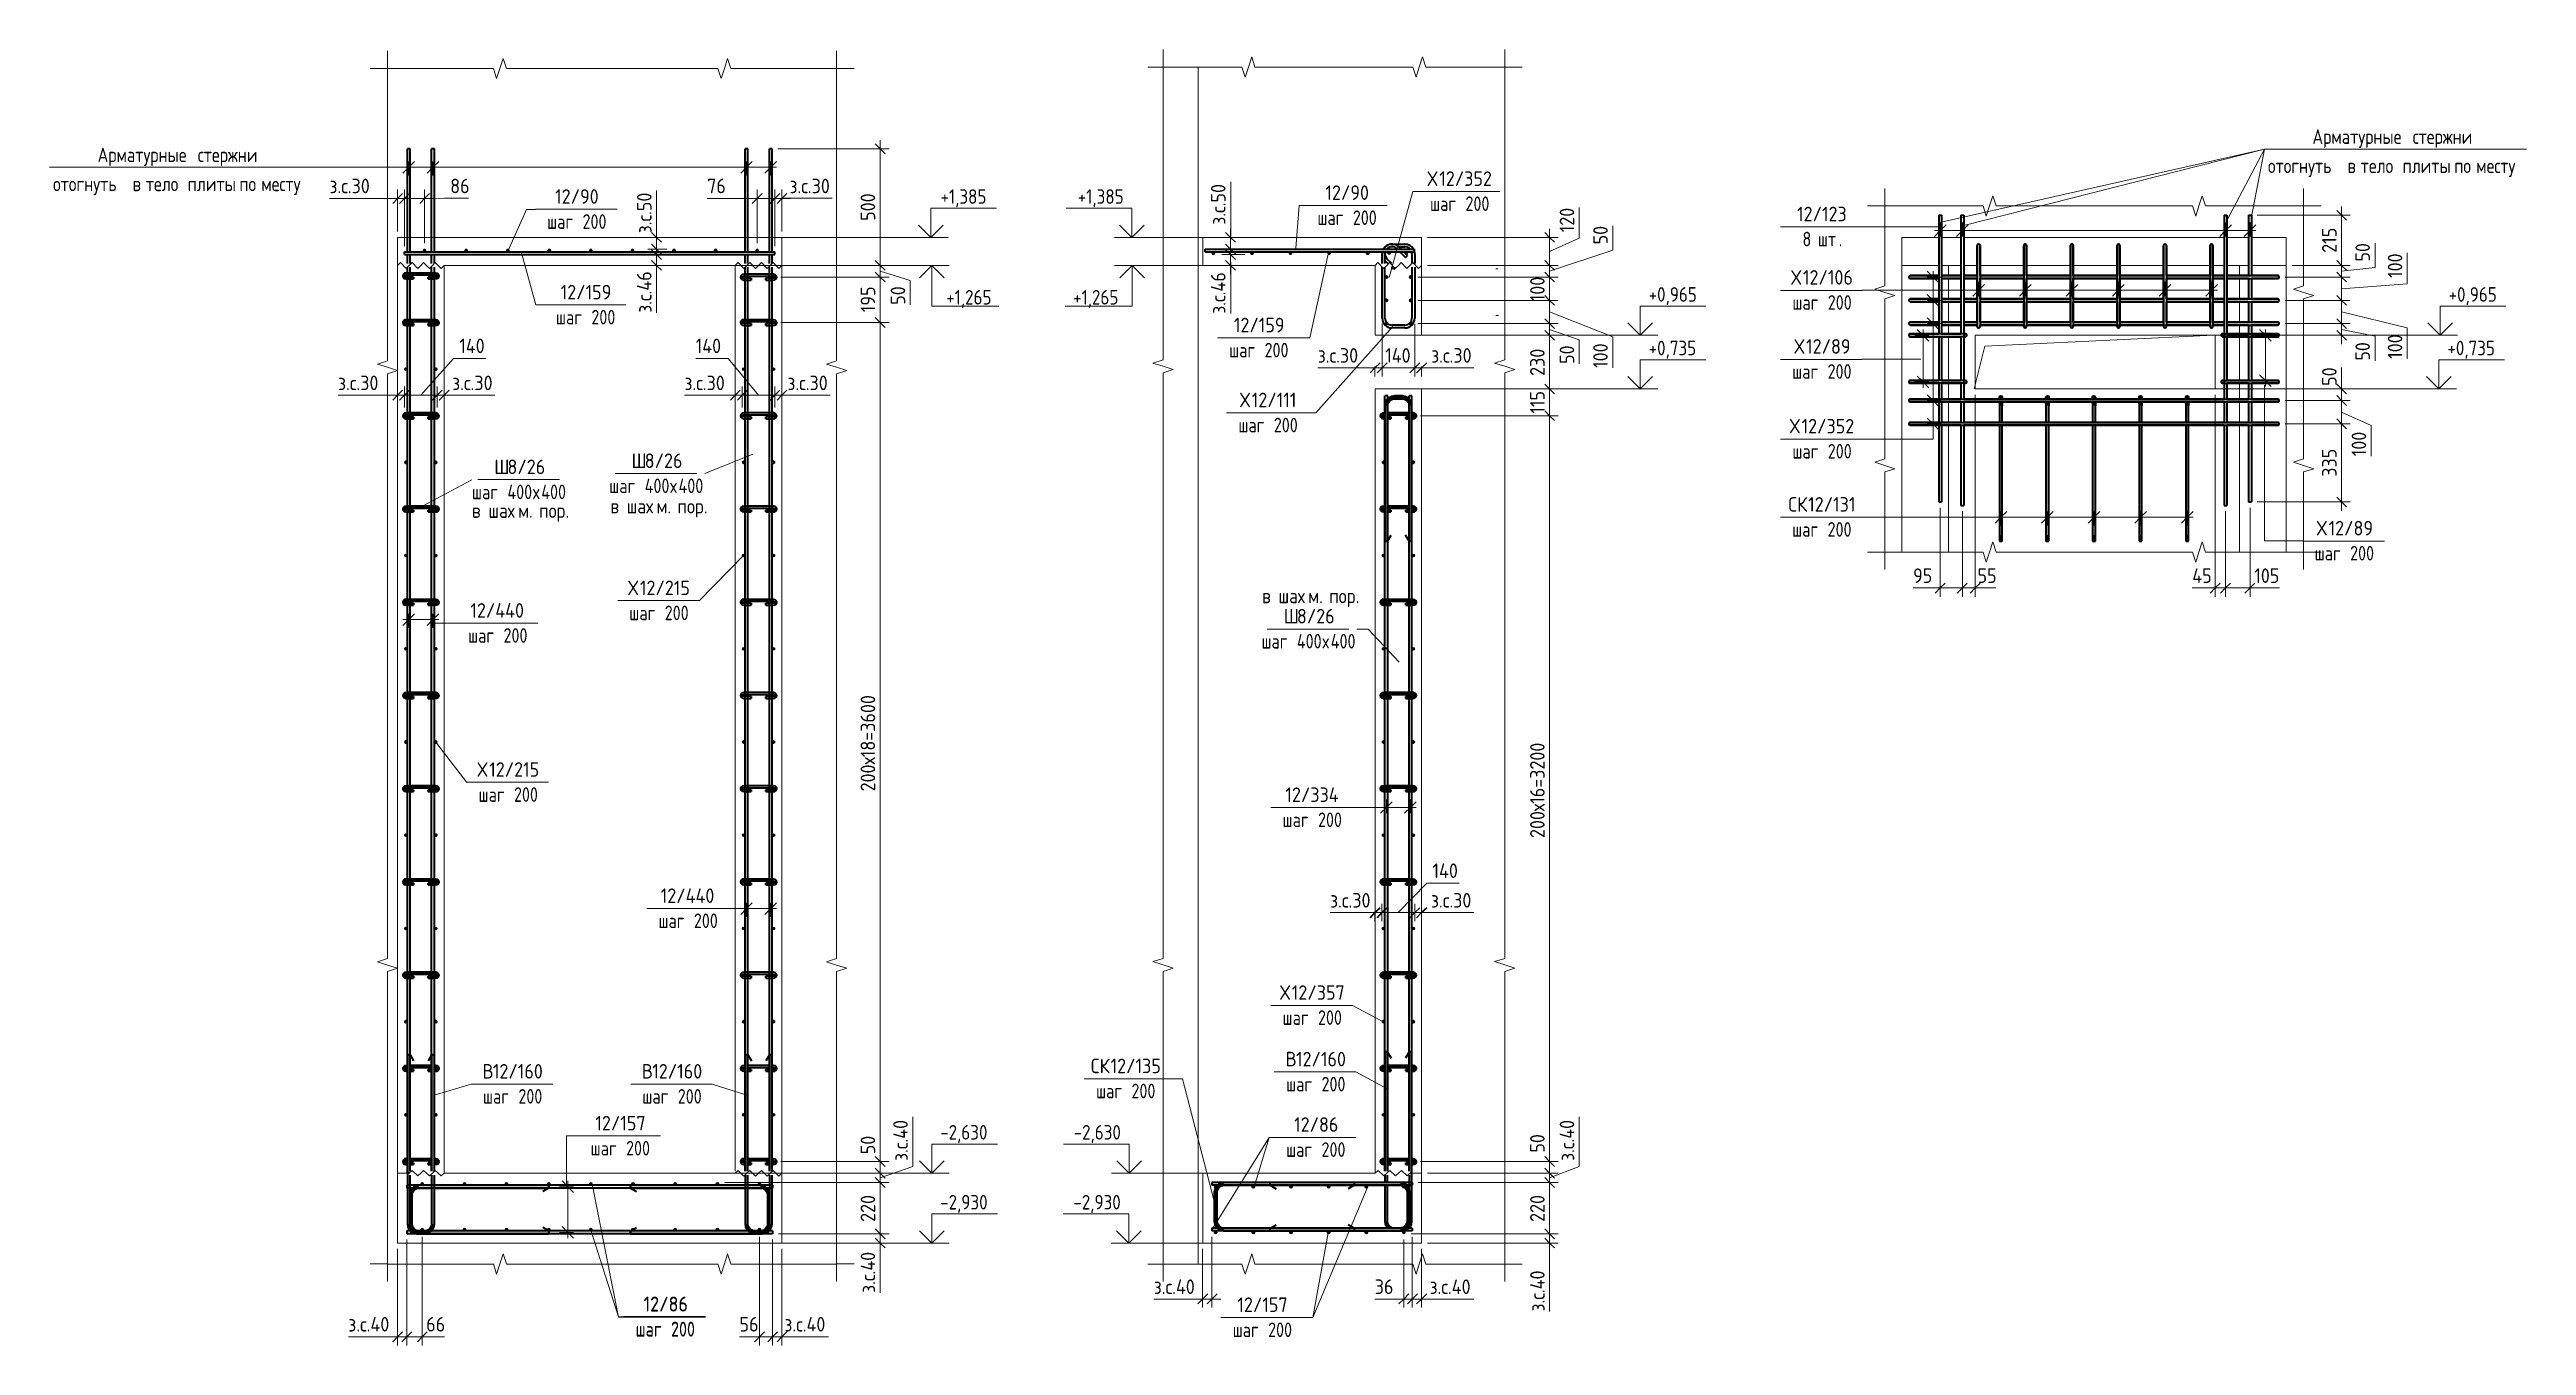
# Model space of a CAD drawing. Header units: millimetres. Extents: x 30199 to 69236, y -5153 to 33423.
# Drawn here: x 58603 to 69236, y -3369 to 2191 of the extents above; entities that cross this region are included whole.
import ezdxf

# ---------------------------------------------------------------- set-up
doc = ezdxf.new("R2010")
doc.units = ezdxf.units.MM
for name, color, linetype, lineweight in [('AA_Dim', 7, 'Continuous', 9), ('AA_Dim-25', 7, 'Continuous', 9), ('AA_Linii', 7, 'Continuous', 9), ('AA_Oformlenie', 7, 'Continuous', 9), ('AA_Vinoska', 7, 'Continuous', 9), ('AA_Visotnaya otmetka', 7, 'Continuous', 9), ('AF_Okno', 7, 'Continuous', 20), ('AF_Perekritie_Опалубка', 253, 'Continuous', 20), ('AF_Stena_Опалубка', 253, 'Continuous', 20), ('Gen_Text', 7, 'Continuous', 9), ('KR_Armatura', 7, 'Continuous', 20), ('KR_Armatura_Tonkie', 7, 'Continuous', 20), ('KR_Fundament', 7, 'Continuous', 20)]:
    doc.layers.add(name, color=color, linetype=linetype, lineweight=lineweight)
doc.styles.add('GOST Common', font='GOST Common.ttf', dxfattribs={"width": 0.85, "height": 62.5})
doc.styles.add('ISOCPEUR_1', font='isocpeur.ttf', dxfattribs={"width": 0.9, "height": 62.5})
doc.styles.add('ISOCPEUR_3', font='isocpeur.ttf', dxfattribs={"width": 0.85, "height": 62.5})
doc.styles.add('ISOCPEUR_8', font='isocpeur.ttf', dxfattribs={"width": 0.8, "height": 62.5})
doc.dimstyles.new('00_Точн_3_знака__прозр_', dxfattribs={"dimscale": 304.8, "dimtxt": 62.248823, "dimasz": 0.139436, "dimexe": 0.123031, "dimexo": 0.082021, "dimgap": 0.008202, "dimtad": 1, "dimdec": 3, "dimrnd": 0.001, "dimdsep": 46, "dimtxsty": 'ISOCPEUR_1', "dimblk1": 'OBLIQUE', "dimblk2": 'OBLIQUE', "dimsah": 1, "dimcen": 0.09, "dimdle": 0.123031, "dimazin": 0, "dimtfac": 1, "dimtdec": 4, "dimtix": 1, "dimtmove": 1, "dimatfit": 3, "dimfxl": 1, "dimtvp": 1, "dimtolj": 1, "dimtzin": 0, "dimlwd": 18, "dimlwe": 18, "dimarcsym": 2})
doc.dimstyles.new('05_Округл_1мм__прозр_', dxfattribs={"dimscale": 304.8, "dimtxt": 62.248823, "dimasz": 0.139436, "dimexe": 0.123031, "dimexo": 0.082021, "dimgap": 0.008202, "dimtad": 1, "dimdec": 0, "dimdsep": 46, "dimtxsty": 'ISOCPEUR_1', "dimblk1": 'OBLIQUE', "dimblk2": 'OBLIQUE', "dimsah": 1, "dimcen": 0.09, "dimdle": 0.123031, "dimazin": 0, "dimtfac": 1, "dimtdec": 4, "dimtix": 1, "dimtmove": 0, "dimatfit": 3, "dimfxl": 1, "dimtvp": 1, "dimtolj": 1, "dimtzin": 0, "dimlwd": 18, "dimlwe": 18, "dimarcsym": 2})
doc.dimstyles.new('05_Округл_1мм__прозр__1', dxfattribs={"dimscale": 304.8, "dimtxt": 62.248823, "dimasz": 0.139436, "dimexe": 0.123031, "dimexo": 0.082021, "dimgap": 0.008202, "dimtad": 1, "dimdec": 0, "dimdsep": 46, "dimtxsty": 'ISOCPEUR_1', "dimblk1": 'OBLIQUE', "dimblk2": 'OBLIQUE', "dimsah": 1, "dimcen": 0.09, "dimdle": 0.123031, "dimazin": 0, "dimtfac": 1, "dimtdec": 4, "dimtix": 1, "dimtmove": 1, "dimatfit": 3, "dimfxl": 1, "dimtvp": 1, "dimtolj": 1, "dimtzin": 0, "dimlwd": 18, "dimlwe": 18, "dimarcsym": 2})
doc.dimstyles.new('10_Раскладка_арматуры_с_засечками', dxfattribs={"dimscale": 304.8, "dimtxt": 0.18, "dimasz": 0.164042, "dimexe": 0.082021, "dimexo": 0, "dimgap": 0, "dimtad": 1, "dimdec": 3, "dimrnd": 0.001, "dimdsep": 46, "dimtxsty": 'ISOCPEUR_1', "dimblk1": 'OBLIQUE', "dimblk2": 'OBLIQUE', "dimsah": 1, "dimcen": 0.09, "dimdle": 0.082021, "dimazin": 0, "dimtfac": 1, "dimtdec": 4, "dimtix": 1, "dimtmove": 0, "dimatfit": 3, "dimfxl": 1, "dimtvp": 1, "dimtolj": 1, "dimtzin": 0, "dimlwd": 18, "dimlwe": 18, "dimarcsym": 2})
doc.dimstyles.new('10_Раскладка_арматуры_с_засечками_1', dxfattribs={"dimscale": 304.8, "dimtxt": 0.18, "dimasz": 0.164042, "dimexe": 0.082021, "dimexo": 0, "dimgap": 0, "dimtad": 1, "dimdec": 3, "dimrnd": 0.001, "dimdsep": 46, "dimtxsty": 'ISOCPEUR_8', "dimblk1": 'OBLIQUE', "dimblk2": 'OBLIQUE', "dimsah": 1, "dimcen": 0.09, "dimdle": 0.082021, "dimazin": 0, "dimtfac": 1, "dimtdec": 4, "dimtix": 1, "dimtmove": 0, "dimatfit": 3, "dimfxl": 1, "dimtvp": 1, "dimtolj": 1, "dimtzin": 0, "dimlwd": 18, "dimlwe": 18, "dimarcsym": 2})
doc.dimstyles.new('10_Раскладка_арматуры_с_засечками_2', dxfattribs={"dimscale": 304.8, "dimtxt": 0.18, "dimasz": 0.164042, "dimexe": 0.082021, "dimexo": 0, "dimgap": 0, "dimtad": 1, "dimdec": 3, "dimrnd": 0.001, "dimdsep": 46, "dimtxsty": 'ISOCPEUR_8', "dimblk1": 'OBLIQUE', "dimblk2": 'OBLIQUE', "dimsah": 1, "dimcen": 0.09, "dimdle": 0.082021, "dimazin": 0, "dimtfac": 1, "dimtdec": 4, "dimtix": 1, "dimtmove": 2, "dimatfit": 3, "dimfxl": 1, "dimtvp": 1, "dimtolj": 1, "dimtzin": 0, "dimlwd": 18, "dimlwe": 18, "dimarcsym": 2})

msp = doc.modelspace()

# ---------------------------------------------------------------- texts
at = {"layer": 'AA_Vinoska', "char_height": 62.5, "attachment_point": 1}
for s, insert, width, style in [('Арматурные', (68317.9208, 1848.6688), 499.15068, 'GOST Common'), ('\\fGOST Common|b0|i0|c204|p34|;\\W.85; ', (68729.7613, 1848.6688), 22.146617, 'GOST Common'), ('стержни', (68748.0341, 1848.6688), 339.013602, 'GOST Common'), ('Арматурные', (58809.3614, 1770.903), 499.15068, 'GOST Common'), ('\\fGOST Common|b0|i0|c204|p34|;\\W.85; ', (59221.2019, 1770.903), 22.146617, 'GOST Common'), ('стержни', (59239.4747, 1770.903), 339.013602, 'GOST Common'), ('отогнуть', (68126.7771, 1723.6688), 391.824766, 'GOST Common'), ('\\fGOST Common|b0|i0|c204|p34|;\\W.85; ', (68450.0649, 1723.6688), 22.146617, 'GOST Common'), ('\\fGOST Common|b0|i0|c204|p34|;\\W.85;в', (68468.3376, 1723.6688), 45.99682, 'GOST Common'), ('\\fGOST Common|b0|i0|c204|p34|;\\W.85; ', (68506.2888, 1723.6688), 22.146617, 'GOST Common'), ('тело', (68524.5616, 1723.6688), 195.912383, 'GOST Common'), ('\\fGOST Common|b0|i0|c204|p34|;\\W.85; ', (68686.2055, 1723.6688), 22.146617, 'GOST Common'), ('плиты', (68704.4783, 1723.6688), 247.019961, 'GOST Common'), ('\\fGOST Common|b0|i0|c204|p34|;\\W.85; ', (68908.2901, 1723.6688), 22.146617, 'GOST Common'), ('по', (68926.5629, 1723.6688), 91.993641, 'GOST Common'), ('\\fGOST Common|b0|i0|c204|p34|;\\W.85; ', (69002.4652, 1723.6688), 22.146617, 'GOST Common'), ('месту', (69020.738, 1723.6688), 240.205617, 'GOST Common'), ('отогнуть', (58618.2176, 1645.903), 391.824766, 'GOST Common'), ('\\fGOST Common|b0|i0|c204|p34|;\\W.85; ', (58941.5054, 1645.903), 22.146617, 'GOST Common'), ('\\fGOST Common|b0|i0|c204|p34|;\\W.85;в', (58959.7782, 1645.903), 45.99682, 'GOST Common'), ('\\fGOST Common|b0|i0|c204|p34|;\\W.85; ', (58997.7294, 1645.903), 22.146617, 'GOST Common'), ('тело', (59016.0021, 1645.903), 195.912383, 'GOST Common'), ('\\fGOST Common|b0|i0|c204|p34|;\\W.85; ', (59177.646, 1645.903), 22.146617, 'GOST Common'), ('плиты', (59195.9188, 1645.903), 247.019961, 'GOST Common'), ('\\fGOST Common|b0|i0|c204|p34|;\\W.85; ', (59399.7307, 1645.903), 22.146617, 'GOST Common'), ('по', (59418.0034, 1645.903), 91.993641, 'GOST Common'), ('\\fGOST Common|b0|i0|c204|p34|;\\W.85; ', (59493.9058, 1645.903), 22.146617, 'GOST Common'), ('месту', (59512.1786, 1645.903), 240.205617, 'GOST Common'), ('12/90', (64080.2327, 1608.3665), 229.082203, 'ISOCPEUR_1'), ('\\fISOCPEUR|b0|i0|c204|p34|;\\W.9;Х', (64518.4471, 1668.4915), 61.329094, 'ISOCPEUR_1'), ('12/352', (64569.0487, 1668.4915), 277.784719, 'ISOCPEUR_1'), ('12/90', (60773.2854, 1591.6905), 229.082203, 'ISOCPEUR_1'), (' 200', (64166.2056, 1500.8902), 166.751, 'ISOCPEUR_8'), ('шаг', (64529.3721, 1561.0152), 145.907125, 'ISOCPEUR_8'), (' 200', (64649.7575, 1561.0152), 166.751, 'ISOCPEUR_8'), ('12/123', (66105.0709, 1516.7595), 263.354344, 'ISOCPEUR_1'), ('шаг', (60738.8729, 1484.2142), 145.907125, 'ISOCPEUR_8'), (' 200', (60859.2583, 1484.2142), 166.751, 'ISOCPEUR_8'), ('шаг', (64045.8202, 1500.8902), 145.907125, 'ISOCPEUR_8'), ('8 ', (66128.4209, 1409.2832), 80.16875, 'ISOCPEUR_8'), ('шт', (66194.5667, 1409.2832), 109.0295, 'ISOCPEUR_8'), ('\\fISOCPEUR|b0|i0|c204|p34|;\\W.8;.', (66284.525, 1409.2832), 17.637125, 'ISOCPEUR_8'), ('12/159', (60797.2552, 1181.3832), 263.354344, 'ISOCPEUR_1'), ('\\fISOCPEUR|b0|i0|c204|p34|;\\W.9;Х', (66079.8224, 1244.6722), 61.329094, 'ISOCPEUR_1'), ('12/106', (66130.424, 1244.6722), 263.354344, 'ISOCPEUR_1'), (' 200', (60897.2906, 1073.9069), 166.751, 'ISOCPEUR_8'), ('шаг', (66084.7849, 1137.1959), 145.907125, 'ISOCPEUR_8'), (' 200', (66205.1703, 1137.1959), 166.751, 'ISOCPEUR_8'), ('шаг', (60776.9052, 1073.9069), 145.907125, 'ISOCPEUR_8'), ('12/159', (63687.2588, 1040.2568), 263.354344, 'ISOCPEUR_1'), ('шаг', (63666.9088, 932.7805), 145.907125, 'ISOCPEUR_8'), (' 200', (63787.2942, 932.7805), 166.751, 'ISOCPEUR_8'), ('\\fISOCPEUR|b0|i0|c204|p34|;\\W.9;Х', (66093.1931, 948.518), 61.329094, 'ISOCPEUR_1'), ('12/89', (66143.7947, 948.518), 229.082203, 'ISOCPEUR_1'), ('шаг', (66084.0931, 841.0417), 145.907125, 'ISOCPEUR_8'), (' 200', (66204.4785, 841.0417), 166.751, 'ISOCPEUR_8'), ('\\fISOCPEUR|b0|i0|c204|p34|;\\W.9;Х', (63713.5201, 718.7508), 61.329094, 'ISOCPEUR_1'), ('12/111', (63764.1217, 718.7508), 234.493594, 'ISOCPEUR_1'), ('шаг', (63706.6701, 611.2745), 145.907125, 'ISOCPEUR_8'), (' 200', (63827.0555, 611.2745), 166.751, 'ISOCPEUR_8'), ('\\fISOCPEUR|b0|i0|c204|p34|;\\W.9;Х', (66073.8599, 606.2125), 61.329094, 'ISOCPEUR_1'), ('12/352', (66124.4615, 606.2125), 277.784719, 'ISOCPEUR_1'), ('\\fISOCPEUR|b0|i0|c204|p34|;\\W.9;Ш', (60512.146, 431.7278), 68.544281, 'ISOCPEUR_1'), ('8/26', (60568.7007, 431.7278), 194.810062, 'ISOCPEUR_1'), ('\\fISOCPEUR|b0|i0|c204|p34|;\\W.9;Ш', (61101.4329, 457.9956), 68.544281, 'ISOCPEUR_1'), ('8/26', (61157.9876, 457.9956), 194.810062, 'ISOCPEUR_1'), ('шаг', (66084.7849, 498.7361), 145.907125, 'ISOCPEUR_8'), (' 200', (66205.1703, 498.7361), 166.751, 'ISOCPEUR_8'), (' 400', (60536.7815, 324.2515), 171.561125, 'ISOCPEUR_8'), ('400', (60714.0523, 324.2515), 134.6835, 'ISOCPEUR_8'), ('шаг', (61005.6829, 350.5193), 145.907125, 'ISOCPEUR_8'), (' 400', (61126.0684, 350.5193), 171.561125, 'ISOCPEUR_8'), ('\\fISOCPEUR|b0|i0|c204|p34|;\\W.8;х', (61267.6204, 350.5193), 43.291125, 'ISOCPEUR_8'), ('400', (61303.3392, 350.5193), 134.6835, 'ISOCPEUR_8'), ('шаг', (60416.396, 324.2515), 145.907125, 'ISOCPEUR_8'), ('\\fISOCPEUR|b0|i0|c204|p34|;\\W.8;х', (60678.3335, 324.2515), 43.291125, 'ISOCPEUR_8'), ('СК', (66067.8806, 270.8331), 102.816422, 'ISOCPEUR_1'), ('12/131', (66152.7127, 270.8331), 248.923969, 'ISOCPEUR_1'), ('шаг', (66084.0931, 163.3568), 145.907125, 'ISOCPEUR_8'), (' 200', (66204.4785, 163.3568), 166.751, 'ISOCPEUR_8'), ('\\fISOCPEUR|b0|i0|c204|p34|;\\W.9;Х', (68336.2682, 168.7912), 61.329094, 'ISOCPEUR_1'), ('12/89', (68386.8698, 168.7912), 229.082203, 'ISOCPEUR_1'), ('шаг', (68327.1682, 61.3149), 145.907125, 'ISOCPEUR_8'), (' 200', (68447.5536, 61.3149), 166.751, 'ISOCPEUR_8'), ('\\fISOCPEUR|b0|i0|c204|p34|;\\W.9;Х', (61086.8399, -87.3311), 61.329094, 'ISOCPEUR_1'), ('12/215', (61137.4415, -87.3311), 263.354344, 'ISOCPEUR_1'), ('12/440', (60409.5407, -184.1311), 288.6075, 'ISOCPEUR_1'), (' 200', (61212.1878, -194.8074), 166.751, 'ISOCPEUR_8'), ('\\fISOCPEUR|b0|i0|c204|p34|;\\W.9;Ш', (63901.4412, -208.8832), 68.544281, 'ISOCPEUR_1'), ('8/26', (63957.9959, -208.8832), 194.810062, 'ISOCPEUR_1'), ('шаг', (60399.6532, -291.6074), 145.907125, 'ISOCPEUR_8'), (' 200', (60520.0387, -291.6074), 166.751, 'ISOCPEUR_8'), ('шаг', (61091.8024, -194.8074), 145.907125, 'ISOCPEUR_8'), (' 400', (63926.0767, -316.3595), 171.561125, 'ISOCPEUR_8'), ('400', (64103.3475, -316.3595), 134.6835, 'ISOCPEUR_8'), ('шаг', (63805.6912, -316.3595), 145.907125, 'ISOCPEUR_8'), ('\\fISOCPEUR|b0|i0|c204|p34|;\\W.8;х', (64067.6287, -316.3595), 43.291125, 'ISOCPEUR_8'), ('\\fISOCPEUR|b0|i0|c204|p34|;\\W.9;Х', (60439.6808, -866.7424), 61.329094, 'ISOCPEUR_1'), ('12/215', (60490.2824, -866.7424), 263.354344, 'ISOCPEUR_1'), ('шаг', (60444.6433, -974.2187), 145.907125, 'ISOCPEUR_8'), (' 200', (60565.0287, -974.2187), 166.751, 'ISOCPEUR_8'), ('12/334', (63908.4875, -974.8815), 283.196109, 'ISOCPEUR_1'), ('шаг', (63896.35, -1082.3578), 145.907125, 'ISOCPEUR_8'), (' 200', (64016.7354, -1082.3578), 166.751, 'ISOCPEUR_8'), ('12/440', (61226.8229, -1408.172), 288.6075, 'ISOCPEUR_1'), ('шаг', (61216.9354, -1515.6483), 145.907125, 'ISOCPEUR_8'), (' 200', (61337.3208, -1515.6483), 166.751, 'ISOCPEUR_8'), ('\\fISOCPEUR|b0|i0|c204|p34|;\\W.9;Х', (63885.425, -1823.719), 61.329094, 'ISOCPEUR_1'), ('12/357', (63936.0266, -1823.719), 277.784719, 'ISOCPEUR_1'), ('шаг', (63896.35, -1931.1953), 145.907125, 'ISOCPEUR_8'), (' 200', (64016.7354, -1931.1953), 166.751, 'ISOCPEUR_8'), ('\\fISOCPEUR|b0|i0|c204|p34|;\\W.9;В', (63909.3279, -2109.2983), 54.113906, 'ISOCPEUR_1'), ('12/160', (63953.9764, -2109.2983), 263.354344, 'ISOCPEUR_1'), ('\\fISOCPEUR|b0|i0|c204|p34|;\\W.9;В', (60461.4342, -2161.6076), 54.113906, 'ISOCPEUR_1'), ('12/160', (60506.0826, -2161.6076), 263.354344, 'ISOCPEUR_1'), ('\\fISOCPEUR|b0|i0|c204|p34|;\\W.9;В', (61145.701, -2161.6076), 54.113906, 'ISOCPEUR_1'), ('12/160', (61190.3495, -2161.6076), 263.354344, 'ISOCPEUR_1'), ('СК', (63073.2471, -2138.5328), 102.816422, 'ISOCPEUR_1'), ('12/135', (63158.0792, -2138.5328), 263.354344, 'ISOCPEUR_1'), (' 200', (64031.7508, -2216.7746), 166.751, 'ISOCPEUR_8'), ('шаг', (60463.4717, -2269.0839), 145.907125, 'ISOCPEUR_8'), (' 200', (60583.8571, -2269.0839), 166.751, 'ISOCPEUR_8'), ('шаг', (61147.7385, -2269.0839), 145.907125, 'ISOCPEUR_8'), (' 200', (61268.1239, -2269.0839), 166.751, 'ISOCPEUR_8'), ('шаг', (63095.4221, -2246.0091), 145.907125, 'ISOCPEUR_8'), (' 200', (63215.8076, -2246.0091), 166.751, 'ISOCPEUR_8'), ('шаг', (63911.3654, -2216.7746), 145.907125, 'ISOCPEUR_8'), ('12/157', (60946.1492, -2384.0466), 263.354344, 'ISOCPEUR_1'), ('12/86', (63945.7779, -2390.0953), 229.082203, 'ISOCPEUR_1'), ('12/86', (63945.7779, -2390.0953), 229.082203, 'ISOCPEUR_1'), ('шаг', (60925.7992, -2491.5229), 145.907125, 'ISOCPEUR_8'), (' 200', (61046.1846, -2491.5229), 166.751, 'ISOCPEUR_8'), ('шаг', (63911.3654, -2497.5716), 145.907125, 'ISOCPEUR_8'), ('шаг', (63911.3654, -2497.5716), 145.907125, 'ISOCPEUR_8'), (' 200', (64031.7508, -2497.5716), 166.751, 'ISOCPEUR_8'), (' 200', (64031.7508, -2497.5716), 166.751, 'ISOCPEUR_8'), ('12/86', (61153.2628, -3159.6019), 229.082203, 'ISOCPEUR_1'), ('12/86', (61153.2628, -3161.277), 229.082203, 'ISOCPEUR_1'), ('12/157', (63702.4454, -3163.162), 263.354344, 'ISOCPEUR_1'), ('12/157', (63702.4454, -3163.162), 263.354344, 'ISOCPEUR_1'), ('шаг', (61118.8503, -3267.0783), 145.907125, 'ISOCPEUR_8'), ('шаг', (61118.8503, -3268.7533), 145.907125, 'ISOCPEUR_8'), (' 200', (61239.2357, -3267.0783), 166.751, 'ISOCPEUR_8'), (' 200', (61239.2357, -3268.7533), 166.751, 'ISOCPEUR_8'), ('шаг', (63682.0954, -3270.6383), 145.907125, 'ISOCPEUR_8'), (' 200', (63802.4808, -3270.6383), 166.751, 'ISOCPEUR_8')]:
    msp.add_mtext(s, dxfattribs=dict(at, insert=insert, width=width, style=style))
at = {"layer": 'AA_Visotnaya otmetka', "char_height": 62.5, "attachment_point": 1, "line_spacing_factor": 1.149209, "style": 'ISOCPEUR_3'}
for s, insert, width in [('+1,385', (62428.0489, 1591.6535), 229.30959), ('+1,385', (63017.1612, 1591.6535), 229.30959), ('+0,965', (65467.9751, 1171.6531), 242.007515), ('+0,965', (68902.1938, 1171.6531), 242.007515), ('+1,265', (62452.4709, 1159.4442), 229.30959), ('+1,265', (62997.1612, 1159.4442), 229.30959), ('+0,735', (65467.9751, 941.6531), 242.007515), ('+0,735', (68897.1938, 941.6531), 242.007515), ('-2,630', (62426.5455, -2423.3465), 242.007515), ('-2,630', (62999.453, -2423.3465), 242.007515), ('-2,930', (62426.5455, -2723.3465), 242.007515), ('-2,930', (62998.1615, -2723.3465), 242.007515)]:
    msp.add_mtext(s, dxfattribs=dict(at, insert=insert, width=width))
at = {"layer": 'Gen_Text', "char_height": 62.5, "attachment_point": 1, "style": 'ISOCPEUR_3'}
for s, insert, width in [('\\fISOCPEUR|b0|i0|c204|p34|;\\W.85;в', (60416.3476, 244.2733), 45.99682), ('\\fISOCPEUR|b0|i0|c204|p34|;\\W.85; ', (60454.2988, 244.2733), 39.182477), ('шах', (60486.6275, 244.2733), 155.02632), ('м. ', (60614.537, 244.2733), 109.0295), ('пор', (60704.4954, 244.2733), 137.990461), ('\\fISOCPEUR|b0|i0|c204|p34|;\\W.85;в', (61010.3813, 263.1835), 45.99682), ('\\fISOCPEUR|b0|i0|c204|p34|;\\W.85; ', (61048.3325, 263.1835), 39.182477), ('шах', (61080.6612, 263.1835), 155.02632), ('м. ', (61208.5708, 263.1835), 109.0295), ('пор', (61298.5291, 263.1835), 137.990461), ('\\fISOCPEUR|b0|i0|c204|p34|;\\W.85;.', (60818.3489, 244.2733), 18.739445), ('\\fISOCPEUR|b0|i0|c204|p34|;\\W.85;.', (61412.3826, 263.1835), 18.739445), ('\\fISOCPEUR|b0|i0|c204|p34|;\\W.85;в', (63808.3635, -122.004), 45.99682), ('\\fISOCPEUR|b0|i0|c204|p34|;\\W.85; ', (63846.3147, -122.004), 39.182477), ('шах', (63878.6435, -122.004), 155.02632), ('м. ', (64006.553, -122.004), 109.0295), ('пор', (64096.5113, -122.004), 137.990461), ('\\fISOCPEUR|b0|i0|c204|p34|;\\W.85;.', (64210.3648, -122.004), 18.739445)]:
    msp.add_mtext(s, dxfattribs=dict(at, insert=insert, width=width))

# ---------------------------------------------------------------- blocks, each defined once
blk = doc.blocks.new('350_Стержень П торец СК-СГ _НесАрм_РабПлоск_ - 350_Стержень П торец СК-СГ _НесАрм_РабПлоск_-4078482-1-1 Армирование')
at = {"layer": 'KR_Armatura_Tonkie', "lineweight": 35}
h = blk.add_hatch(color=256, dxfattribs=at)
h.paths.add_polyline_path([(-31657, -2694), (-31343, -2694), (-31343, -2682), (-31835, -2682), (-31835, -2694)])
h.paths.add_polyline_path([(-31285, -2694), (-31277, -2694), (-31277, -2682), (-31331, -2682), (-31331, -2694), (-31288, -2694)])
for points in [[(-31239, -2724), (-31239, -2707), (-31241, -2703), (-31248, -2694), (-31256, -2688), (-31266, -2683), (-31277, -2682), (-31277, -2694), (-31269, -2695), (-31262, -2698), (-31256, -2703), (-31251, -2709), (-31248, -2716), (-31247, -2724), (-31240, -2724)], [(-31240, -2848), (-31239, -2848), (-31239, -2724), (-31247, -2724), (-31247, -2848), (-31241, -2848)], [(-31269, -2878), (-31261, -2877), (-31253, -2874), (-31247, -2869), (-31243, -2863), (-31240, -2856), (-31239, -2848), (-31247, -2848), (-31248, -2856), (-31251, -2863), (-31256, -2870), (-31263, -2874), (-31269, -2877), (-31276, -2878), (-31269, -2878)], [(-31835, -2890), (-31303, -2890), (-31313, -2888), (-31323, -2884), (-31331, -2878), (-31835, -2878), (-31835, -2890)]]:
    blk.add_hatch(color=256, dxfattribs=at).paths.add_polyline_path(points)
for p, q in [((-31343, -2682), (-31835, -2682)), ((-31835, -2694), (-31835, -2682)), ((-31835, -2682), (-31835, -2694)), ((-31835, -2694), (-31343, -2694)), ((-31835, -2694), (-31809, -2709)), ((-31277, -2682), (-31331, -2682)), ((-31331, -2694), (-31277, -2694)), ((-31247, -2724), (-31247, -2848)), ((-31835, -2878), (-31809, -2863)), ((-31330, -2878), (-31835, -2878)), ((-31835, -2878), (-31835, -2890)), ((-31835, -2890), (-31835, -2878)), ((-31835, -2890), (-31277, -2890)), ((-31277, -2878), (-31301, -2878))]:
    blk.add_line(p, q, dxfattribs=at)
at = {"layer": 'KR_Armatura_Tonkie', "lineweight": 35, "flags": 128}
for points in [[(-31248, -2694), (-31252, -2691), (-31263, -2684), (-31276, -2682), (-31277, -2682)], [(-31277, -2694), (-31266, -2696), (-31257, -2702), (-31250, -2710), (-31247, -2720), (-31247, -2724)], [(-31239, -2707), (-31243, -2700), (-31248, -2694)], [(-31247, -2848), (-31249, -2859), (-31255, -2868), (-31263, -2875), (-31274, -2878), (-31277, -2878)]]:
    blk.add_lwpolyline(points, dxfattribs=at)
blk = doc.blocks.new('350_Стержень П торец СК-СГ _НесАрм_РабПлоск_ - 350_Стержень П торец СК-СГ _НесАрм_РабПлоск_-4075653-1-1 Армирование')
at = {"layer": 'KR_Armatura_Tonkie', "lineweight": 35}
for points in [[(-32781, -2724), (-32773, -2724), (-32772, -2716), (-32769, -2709), (-32764, -2703), (-32758, -2698), (-32750, -2695), (-32743, -2694), (-32743, -2682), (-32754, -2683), (-32764, -2688), (-32773, -2694), (-32779, -2703), (-32781, -2707), (-32781, -2723)], [(-32780, -2848), (-32773, -2848), (-32773, -2724), (-32781, -2724), (-32781, -2848), (-32781, -2848)], [(-32749, -2878), (-32743, -2878), (-32751, -2877), (-32759, -2873), (-32765, -2869), (-32769, -2863), (-32772, -2856), (-32773, -2848), (-32781, -2848), (-32780, -2856), (-32777, -2863), (-32772, -2870), (-32766, -2874), (-32758, -2877), (-32750, -2878)], [(-32185, -2890), (-32185, -2878), (-32690, -2878), (-32698, -2884), (-32709, -2889), (-32719, -2890), (-32195, -2890)]]:
    blk.add_hatch(color=256, dxfattribs=at).paths.add_polyline_path(points)
h = blk.add_hatch(color=256, dxfattribs=at)
h.paths.add_polyline_path([(-32185, -2694), (-32185, -2682), (-32677, -2682), (-32677, -2694), (-32195, -2694)])
h.paths.add_polyline_path([(-32689, -2694), (-32689, -2682), (-32743, -2682), (-32743, -2694), (-32700, -2694)])
for p, q in [((-32773, -2848), (-32773, -2724)), ((-32689, -2682), (-32743, -2682)), ((-32743, -2694), (-32689, -2694)), ((-32185, -2682), (-32677, -2682)), ((-32677, -2694), (-32185, -2694)), ((-32185, -2694), (-32211, -2709)), ((-32185, -2694), (-32185, -2682)), ((-32185, -2682), (-32185, -2694)), ((-32185, -2878), (-32211, -2863)), ((-32719, -2878), (-32743, -2878)), ((-32743, -2890), (-32185, -2890)), ((-32185, -2878), (-32690, -2878)), ((-32185, -2878), (-32185, -2890)), ((-32185, -2890), (-32185, -2878))]:
    blk.add_line(p, q, dxfattribs=at)
at = {"layer": 'KR_Armatura_Tonkie', "lineweight": 35, "flags": 128}
for points in [[(-32772, -2694), (-32776, -2699), (-32781, -2707)], [(-32773, -2724), (-32771, -2713), (-32765, -2704), (-32757, -2697), (-32747, -2694), (-32743, -2694)], [(-32743, -2682), (-32756, -2684), (-32767, -2690), (-32772, -2694)], [(-32743, -2878), (-32754, -2876), (-32763, -2870), (-32770, -2862), (-32773, -2852), (-32773, -2848)]]:
    blk.add_lwpolyline(points, dxfattribs=at)
blk = doc.blocks.new('261_Шпилька массив _НесАрм_РабПлоск_ - 8 А240-4174325-1-1 Армирование')
at = {"layer": 'KR_Armatura_Tonkie', "lineweight": 35}
for p, q in [((-31343, 1227), (-31347, 1227)), ((-31347, 1219), (-31343, 1219)), ((-31343, 1210), (-31347, 1210)), ((-31347, 1202), (-31343, 1202)), ((-31331, 1227), (-31343, 1227)), ((-31343, 1219), (-31331, 1219)), ((-31331, 1210), (-31343, 1210)), ((-31343, 1202), (-31331, 1202)), ((-31239, 1227), (-31331, 1227)), ((-31331, 1219), (-31239, 1219)), ((-31317, 1210), (-31331, 1210)), ((-31331, 1202), (-31317, 1202)), ((-31317, 1209), (-31317, 1210)), ((-31317, 1210), (-31317, 1203)), ((-31317, 1202), (-31317, 1209)), ((-31317, 1203), (-31317, 1202)), ((-31239, 1210), (-31254, 1210)), ((-31254, 1203), (-31254, 1210)), ((-31254, 1210), (-31254, 1209)), ((-31254, 1209), (-31254, 1202)), ((-31254, 1202), (-31254, 1203)), ((-31254, 1202), (-31239, 1202)), ((-31227, 1227), (-31239, 1227)), ((-31239, 1219), (-31227, 1219)), ((-31227, 1210), (-31239, 1210)), ((-31239, 1202), (-31227, 1202)), ((-31223, 1227), (-31227, 1227)), ((-31227, 1219), (-31223, 1219)), ((-31223, 1210), (-31227, 1210)), ((-31227, 1202), (-31223, 1202)), ((-31343, 1032), (-31347, 1032)), ((-31347, 1024), (-31343, 1024)), ((-31343, 1015), (-31347, 1015)), ((-31347, 1007), (-31343, 1007)), ((-31331, 1032), (-31343, 1032)), ((-31343, 1024), (-31331, 1024)), ((-31331, 1015), (-31343, 1015)), ((-31343, 1007), (-31331, 1007)), ((-31239, 1032), (-31331, 1032)), ((-31331, 1024), (-31239, 1024)), ((-31317, 1015), (-31331, 1015)), ((-31331, 1007), (-31317, 1007)), ((-31317, 1014), (-31317, 1015)), ((-31317, 1015), (-31317, 1008)), ((-31317, 1007), (-31317, 1014)), ((-31317, 1008), (-31317, 1007)), ((-31239, 1015), (-31254, 1015)), ((-31254, 1008), (-31254, 1015)), ((-31254, 1015), (-31254, 1014)), ((-31254, 1014), (-31254, 1007)), ((-31254, 1007), (-31254, 1008)), ((-31254, 1007), (-31239, 1007)), ((-31227, 1032), (-31239, 1032)), ((-31239, 1024), (-31227, 1024)), ((-31227, 1015), (-31239, 1015)), ((-31239, 1007), (-31227, 1007)), ((-31223, 1032), (-31227, 1032)), ((-31227, 1024), (-31223, 1024)), ((-31223, 1015), (-31227, 1015)), ((-31227, 1007), (-31223, 1007)), ((-31343, 632), (-31347, 632)), ((-31347, 624), (-31343, 624)), ((-31343, 615), (-31347, 615)), ((-31347, 607), (-31343, 607)), ((-31331, 632), (-31343, 632)), ((-31343, 624), (-31331, 624)), ((-31331, 615), (-31343, 615)), ((-31343, 607), (-31331, 607)), ((-31239, 632), (-31331, 632)), ((-31331, 624), (-31239, 624)), ((-31317, 615), (-31331, 615)), ((-31331, 607), (-31317, 607)), ((-31317, 614), (-31317, 615)), ((-31317, 615), (-31317, 608)), ((-31317, 607), (-31317, 614)), ((-31317, 608), (-31317, 607)), ((-31239, 615), (-31254, 615)), ((-31254, 608), (-31254, 615)), ((-31254, 615), (-31254, 614)), ((-31254, 614), (-31254, 607)), ((-31254, 607), (-31254, 608)), ((-31254, 607), (-31239, 607)), ((-31227, 632), (-31239, 632)), ((-31239, 624), (-31227, 624)), ((-31227, 615), (-31239, 615)), ((-31239, 607), (-31227, 607)), ((-31223, 632), (-31227, 632)), ((-31227, 624), (-31223, 624)), ((-31223, 615), (-31227, 615)), ((-31227, 607), (-31223, 607)), ((-31343, 232), (-31347, 232)), ((-31347, 224), (-31343, 224)), ((-31343, 215), (-31347, 215)), ((-31331, 232), (-31343, 232)), ((-31343, 224), (-31331, 224)), ((-31331, 215), (-31343, 215)), ((-31239, 232), (-31331, 232)), ((-31331, 224), (-31239, 224)), ((-31317, 215), (-31331, 215)), ((-31317, 214), (-31317, 215)), ((-31317, 215), (-31317, 208)), ((-31317, 207), (-31317, 214)), ((-31239, 215), (-31254, 215)), ((-31254, 208), (-31254, 215)), ((-31254, 215), (-31254, 214)), ((-31254, 214), (-31254, 207)), ((-31227, 232), (-31239, 232)), ((-31239, 224), (-31227, 224)), ((-31227, 215), (-31239, 215)), ((-31223, 232), (-31227, 232)), ((-31227, 224), (-31223, 224)), ((-31223, 215), (-31227, 215)), ((-31347, 207), (-31343, 207)), ((-31343, 207), (-31331, 207)), ((-31331, 207), (-31317, 207)), ((-31317, 208), (-31317, 207)), ((-31254, 207), (-31254, 208)), ((-31254, 207), (-31239, 207)), ((-31239, 207), (-31227, 207)), ((-31227, 207), (-31223, 207)), ((-31343, -168), (-31347, -168)), ((-31347, -176), (-31343, -176)), ((-31343, -185), (-31347, -185)), ((-31347, -193), (-31343, -193)), ((-31331, -168), (-31343, -168)), ((-31343, -176), (-31331, -176)), ((-31331, -185), (-31343, -185)), ((-31343, -193), (-31331, -193)), ((-31239, -168), (-31331, -168)), ((-31331, -176), (-31239, -176)), ((-31317, -185), (-31331, -185)), ((-31331, -193), (-31317, -193)), ((-31317, -186), (-31317, -185)), ((-31317, -185), (-31317, -192)), ((-31317, -193), (-31317, -186)), ((-31317, -192), (-31317, -193)), ((-31239, -185), (-31254, -185)), ((-31254, -192), (-31254, -185)), ((-31254, -185), (-31254, -186)), ((-31254, -186), (-31254, -193)), ((-31254, -193), (-31254, -192)), ((-31254, -193), (-31239, -193)), ((-31227, -168), (-31239, -168)), ((-31239, -176), (-31227, -176)), ((-31227, -185), (-31239, -185)), ((-31239, -193), (-31227, -193)), ((-31223, -168), (-31227, -168)), ((-31227, -176), (-31223, -176)), ((-31223, -185), (-31227, -185)), ((-31227, -193), (-31223, -193)), ((-31343, -568), (-31347, -568)), ((-31347, -576), (-31343, -576)), ((-31343, -585), (-31347, -585)), ((-31347, -593), (-31343, -593)), ((-31331, -568), (-31343, -568)), ((-31343, -576), (-31331, -576)), ((-31331, -585), (-31343, -585)), ((-31343, -593), (-31331, -593)), ((-31239, -568), (-31331, -568)), ((-31331, -576), (-31239, -576)), ((-31317, -585), (-31331, -585)), ((-31331, -593), (-31317, -593)), ((-31317, -586), (-31317, -585)), ((-31317, -585), (-31317, -592)), ((-31317, -593), (-31317, -586)), ((-31317, -592), (-31317, -593)), ((-31239, -585), (-31254, -585)), ((-31254, -592), (-31254, -585)), ((-31254, -585), (-31254, -586)), ((-31254, -586), (-31254, -593)), ((-31254, -593), (-31254, -592)), ((-31254, -593), (-31239, -593)), ((-31227, -568), (-31239, -568)), ((-31239, -576), (-31227, -576)), ((-31227, -585), (-31239, -585)), ((-31239, -593), (-31227, -593)), ((-31223, -568), (-31227, -568)), ((-31227, -576), (-31223, -576)), ((-31223, -585), (-31227, -585)), ((-31227, -593), (-31223, -593)), ((-31343, -968), (-31347, -968)), ((-31347, -976), (-31343, -976)), ((-31343, -985), (-31347, -985)), ((-31347, -993), (-31343, -993)), ((-31331, -968), (-31343, -968)), ((-31343, -976), (-31331, -976)), ((-31331, -985), (-31343, -985)), ((-31343, -993), (-31331, -993)), ((-31239, -968), (-31331, -968)), ((-31331, -976), (-31239, -976)), ((-31317, -985), (-31331, -985)), ((-31331, -993), (-31317, -993)), ((-31317, -986), (-31317, -985)), ((-31317, -985), (-31317, -992)), ((-31317, -993), (-31317, -986)), ((-31317, -992), (-31317, -993)), ((-31239, -985), (-31254, -985)), ((-31254, -992), (-31254, -985)), ((-31254, -985), (-31254, -986)), ((-31254, -986), (-31254, -993)), ((-31254, -993), (-31254, -992)), ((-31254, -993), (-31239, -993)), ((-31227, -968), (-31239, -968)), ((-31239, -976), (-31227, -976)), ((-31227, -985), (-31239, -985)), ((-31239, -993), (-31227, -993)), ((-31223, -968), (-31227, -968)), ((-31227, -976), (-31223, -976)), ((-31223, -985), (-31227, -985)), ((-31227, -993), (-31223, -993)), ((-31343, -1368), (-31347, -1368)), ((-31347, -1376), (-31343, -1376)), ((-31331, -1368), (-31343, -1368)), ((-31343, -1376), (-31331, -1376)), ((-31239, -1368), (-31331, -1368)), ((-31331, -1376), (-31239, -1376)), ((-31227, -1368), (-31239, -1368)), ((-31239, -1376), (-31227, -1376)), ((-31223, -1368), (-31227, -1368)), ((-31227, -1376), (-31223, -1376)), ((-31343, -1385), (-31347, -1385)), ((-31347, -1393), (-31343, -1393)), ((-31331, -1385), (-31343, -1385)), ((-31343, -1393), (-31331, -1393)), ((-31317, -1385), (-31331, -1385)), ((-31331, -1393), (-31317, -1393)), ((-31317, -1386), (-31317, -1385)), ((-31317, -1385), (-31317, -1392)), ((-31317, -1393), (-31317, -1386)), ((-31317, -1392), (-31317, -1393)), ((-31239, -1385), (-31254, -1385)), ((-31254, -1392), (-31254, -1385)), ((-31254, -1385), (-31254, -1386)), ((-31254, -1386), (-31254, -1391)), ((-31254, -1391), (-31254, -1393)), ((-31254, -1393), (-31254, -1392)), ((-31254, -1393), (-31239, -1393)), ((-31227, -1385), (-31239, -1385)), ((-31239, -1393), (-31227, -1393)), ((-31223, -1385), (-31227, -1385)), ((-31227, -1393), (-31223, -1393)), ((-31343, -1768), (-31347, -1768)), ((-31347, -1776), (-31343, -1776)), ((-31343, -1785), (-31347, -1785)), ((-31347, -1793), (-31343, -1793)), ((-31331, -1768), (-31343, -1768)), ((-31343, -1776), (-31331, -1776)), ((-31331, -1785), (-31343, -1785)), ((-31343, -1793), (-31331, -1793)), ((-31239, -1768), (-31331, -1768)), ((-31331, -1776), (-31239, -1776)), ((-31317, -1785), (-31331, -1785)), ((-31331, -1793), (-31317, -1793)), ((-31317, -1786), (-31317, -1785)), ((-31317, -1785), (-31317, -1792)), ((-31317, -1793), (-31317, -1786)), ((-31317, -1792), (-31317, -1793)), ((-31239, -1785), (-31254, -1785)), ((-31254, -1792), (-31254, -1785)), ((-31254, -1785), (-31254, -1786)), ((-31254, -1786), (-31254, -1793)), ((-31254, -1793), (-31254, -1792)), ((-31254, -1793), (-31239, -1793)), ((-31227, -1768), (-31239, -1768)), ((-31239, -1776), (-31227, -1776)), ((-31227, -1785), (-31239, -1785)), ((-31239, -1793), (-31227, -1793)), ((-31223, -1768), (-31227, -1768)), ((-31227, -1776), (-31223, -1776)), ((-31223, -1785), (-31227, -1785)), ((-31227, -1793), (-31223, -1793)), ((-31343, -2168), (-31347, -2168)), ((-31347, -2176), (-31343, -2176)), ((-31343, -2185), (-31347, -2185)), ((-31347, -2193), (-31343, -2193)), ((-31239, -2168), (-31331, -2168)), ((-31331, -2176), (-31239, -2176)), ((-31317, -2185), (-31331, -2185)), ((-31331, -2193), (-31317, -2193)), ((-31317, -2186), (-31317, -2185)), ((-31317, -2185), (-31317, -2192)), ((-31317, -2193), (-31317, -2186)), ((-31317, -2192), (-31317, -2193)), ((-31239, -2185), (-31254, -2185)), ((-31254, -2192), (-31254, -2185)), ((-31254, -2185), (-31254, -2186)), ((-31254, -2186), (-31254, -2189)), ((-31254, -2189), (-31254, -2193)), ((-31254, -2193), (-31254, -2192)), ((-31254, -2193), (-31239, -2193)), ((-31223, -2168), (-31227, -2168)), ((-31227, -2176), (-31223, -2176)), ((-31223, -2185), (-31227, -2185)), ((-31227, -2193), (-31223, -2193)), ((-31343, -2568), (-31347, -2568)), ((-31347, -2576), (-31343, -2576)), ((-31343, -2585), (-31347, -2585)), ((-31347, -2593), (-31343, -2593)), ((-31239, -2568), (-31331, -2568)), ((-31331, -2576), (-31239, -2576)), ((-31317, -2585), (-31331, -2585)), ((-31331, -2593), (-31317, -2593)), ((-31317, -2586), (-31317, -2585)), ((-31317, -2585), (-31317, -2592)), ((-31317, -2593), (-31317, -2586)), ((-31317, -2592), (-31317, -2593)), ((-31239, -2585), (-31254, -2585)), ((-31254, -2592), (-31254, -2585)), ((-31254, -2585), (-31254, -2586)), ((-31254, -2586), (-31254, -2588)), ((-31254, -2588), (-31254, -2593)), ((-31254, -2593), (-31254, -2592)), ((-31254, -2593), (-31239, -2593)), ((-31223, -2568), (-31227, -2568)), ((-31227, -2576), (-31223, -2576)), ((-31223, -2585), (-31227, -2585)), ((-31227, -2593), (-31223, -2593))]:
    blk.add_line(p, q, dxfattribs=at)
at = {"layer": 'KR_Armatura_Tonkie', "lineweight": 35, "flags": 128}
for points in [[(-31347, 1227), (-31355, 1226), (-31360, 1222), (-31363, 1216), (-31363, 1214)], [(-31363, 1214), (-31361, 1209), (-31356, 1204), (-31349, 1202), (-31347, 1202)], [(-31355, 1214), (-31354, 1216), (-31351, 1219), (-31347, 1219)], [(-31347, 1210), (-31352, 1211), (-31355, 1213), (-31355, 1214)], [(-31207, 1214), (-31209, 1220), (-31214, 1225), (-31221, 1227), (-31223, 1227)], [(-31223, 1219), (-31218, 1218), (-31216, 1216), (-31215, 1214)], [(-31223, 1202), (-31216, 1203), (-31210, 1207), (-31207, 1213), (-31207, 1214)], [(-31215, 1214), (-31216, 1212), (-31220, 1210), (-31223, 1210)], [(-31347, 1032), (-31355, 1031), (-31360, 1027), (-31363, 1021), (-31363, 1020)], [(-31363, 1020), (-31361, 1014), (-31356, 1009), (-31349, 1007), (-31347, 1007)], [(-31355, 1020), (-31354, 1022), (-31351, 1024), (-31347, 1024)], [(-31347, 1015), (-31352, 1016), (-31355, 1018), (-31355, 1020)], [(-31207, 1020), (-31209, 1025), (-31214, 1030), (-31221, 1032), (-31223, 1032)], [(-31223, 1024), (-31218, 1023), (-31216, 1021), (-31215, 1020)], [(-31223, 1007), (-31216, 1008), (-31210, 1012), (-31207, 1018), (-31207, 1020)], [(-31215, 1020), (-31216, 1018), (-31220, 1015), (-31223, 1015)], [(-31347, 632), (-31355, 631), (-31360, 627), (-31363, 621), (-31363, 620)], [(-31363, 620), (-31361, 614), (-31356, 609), (-31349, 607), (-31347, 607)], [(-31355, 620), (-31354, 622), (-31351, 624), (-31347, 624)], [(-31347, 615), (-31352, 616), (-31355, 618), (-31355, 620)], [(-31207, 620), (-31209, 625), (-31214, 630), (-31221, 632), (-31223, 632)], [(-31223, 624), (-31218, 623), (-31216, 621), (-31215, 620)], [(-31223, 607), (-31216, 608), (-31210, 612), (-31207, 618), (-31207, 620)], [(-31215, 620), (-31216, 618), (-31220, 615), (-31223, 615)], [(-31347, 232), (-31355, 231), (-31360, 227), (-31363, 221), (-31363, 220)], [(-31363, 220), (-31361, 214), (-31356, 209), (-31349, 207), (-31347, 207)], [(-31355, 220), (-31354, 222), (-31351, 224), (-31347, 224)], [(-31347, 215), (-31352, 216), (-31355, 218), (-31355, 220)], [(-31207, 220), (-31209, 225), (-31214, 230), (-31221, 232), (-31223, 232)], [(-31223, 224), (-31218, 223), (-31216, 221), (-31215, 220)], [(-31223, 207), (-31216, 208), (-31210, 212), (-31207, 218), (-31207, 220)], [(-31215, 220), (-31216, 218), (-31220, 215), (-31223, 215)], [(-31347, -168), (-31355, -169), (-31360, -173), (-31363, -179), (-31363, -180)], [(-31363, -180), (-31361, -186), (-31356, -191), (-31349, -193), (-31347, -193)], [(-31355, -180), (-31354, -178), (-31351, -176), (-31347, -176)], [(-31347, -185), (-31352, -184), (-31355, -182), (-31355, -180)], [(-31207, -180), (-31209, -175), (-31214, -170), (-31221, -168), (-31223, -168)], [(-31223, -176), (-31218, -177), (-31216, -179), (-31215, -180)], [(-31223, -193), (-31216, -192), (-31210, -188), (-31207, -182), (-31207, -180)], [(-31215, -180), (-31216, -182), (-31220, -185), (-31223, -185)], [(-31347, -568), (-31355, -569), (-31360, -573), (-31363, -579), (-31363, -580)], [(-31363, -580), (-31361, -586), (-31356, -591), (-31349, -593), (-31347, -593)], [(-31355, -580), (-31354, -578), (-31351, -576), (-31347, -576)], [(-31347, -585), (-31352, -584), (-31355, -582), (-31355, -580)], [(-31207, -580), (-31209, -575), (-31214, -570), (-31221, -568), (-31223, -568)], [(-31223, -576), (-31218, -577), (-31216, -579), (-31215, -580)], [(-31223, -593), (-31216, -592), (-31210, -588), (-31207, -582), (-31207, -580)], [(-31215, -580), (-31216, -582), (-31220, -585), (-31223, -585)], [(-31347, -968), (-31355, -969), (-31360, -973), (-31363, -979), (-31363, -980)], [(-31363, -980), (-31361, -986), (-31356, -991), (-31349, -993), (-31347, -993)], [(-31355, -980), (-31354, -978), (-31351, -976), (-31347, -976)], [(-31347, -985), (-31352, -984), (-31355, -982), (-31355, -980)], [(-31207, -980), (-31209, -975), (-31214, -970), (-31221, -968), (-31223, -968)], [(-31223, -976), (-31218, -977), (-31216, -979), (-31215, -980)], [(-31223, -993), (-31216, -992), (-31210, -988), (-31207, -982), (-31207, -980)], [(-31215, -980), (-31216, -982), (-31220, -985), (-31223, -985)], [(-31347, -1368), (-31355, -1369), (-31360, -1373), (-31363, -1379), (-31363, -1380)], [(-31363, -1380), (-31361, -1386), (-31356, -1391), (-31349, -1393), (-31347, -1393)], [(-31355, -1380), (-31354, -1378), (-31351, -1376), (-31347, -1376)], [(-31347, -1385), (-31352, -1384), (-31355, -1382), (-31355, -1380)], [(-31207, -1380), (-31209, -1375), (-31214, -1370), (-31221, -1368), (-31223, -1368)], [(-31223, -1376), (-31218, -1377), (-31216, -1379), (-31215, -1380)], [(-31223, -1393), (-31216, -1392), (-31210, -1388), (-31207, -1382), (-31207, -1380)], [(-31215, -1380), (-31216, -1382), (-31220, -1385), (-31223, -1385)], [(-31347, -1768), (-31355, -1769), (-31360, -1773), (-31363, -1779), (-31363, -1780)], [(-31363, -1780), (-31361, -1786), (-31356, -1791), (-31349, -1793), (-31347, -1793)], [(-31355, -1780), (-31354, -1778), (-31351, -1776), (-31347, -1776)], [(-31347, -1785), (-31352, -1784), (-31355, -1782), (-31355, -1780)], [(-31207, -1780), (-31209, -1775), (-31214, -1770), (-31221, -1768), (-31223, -1768)], [(-31223, -1776), (-31218, -1777), (-31216, -1779), (-31215, -1780)], [(-31223, -1793), (-31216, -1792), (-31210, -1788), (-31207, -1782), (-31207, -1780)], [(-31215, -1780), (-31216, -1782), (-31220, -1785), (-31223, -1785)], [(-31347, -2168), (-31355, -2169), (-31360, -2173), (-31363, -2179), (-31363, -2180)], [(-31363, -2180), (-31361, -2186), (-31356, -2191), (-31349, -2193), (-31347, -2193)], [(-31355, -2180), (-31354, -2178), (-31351, -2176), (-31347, -2176)], [(-31347, -2185), (-31352, -2184), (-31355, -2182), (-31355, -2180)], [(-31207, -2180), (-31209, -2175), (-31214, -2170), (-31221, -2168), (-31223, -2168)], [(-31223, -2176), (-31218, -2177), (-31216, -2179), (-31215, -2180)], [(-31223, -2193), (-31216, -2192), (-31210, -2188), (-31207, -2182), (-31207, -2180)], [(-31215, -2180), (-31216, -2182), (-31220, -2185), (-31223, -2185)], [(-31347, -2568), (-31355, -2569), (-31360, -2573), (-31363, -2579), (-31363, -2580)], [(-31363, -2580), (-31361, -2586), (-31356, -2591), (-31349, -2593), (-31347, -2593)], [(-31355, -2580), (-31354, -2578), (-31351, -2576), (-31347, -2576)], [(-31347, -2585), (-31352, -2584), (-31355, -2582), (-31355, -2580)], [(-31207, -2580), (-31209, -2575), (-31214, -2570), (-31221, -2568), (-31223, -2568)], [(-31223, -2576), (-31218, -2577), (-31216, -2579), (-31215, -2580)], [(-31223, -2593), (-31216, -2592), (-31210, -2588), (-31207, -2582), (-31207, -2580)], [(-31215, -2580), (-31216, -2582), (-31220, -2585), (-31223, -2585)]]:
    blk.add_lwpolyline(points, dxfattribs=at)
blk = doc.blocks.new('261_Шпилька массив _НесАрм_РабПлоск_ - 8 А240-4169543-1-1 Армирование')
at = {"layer": 'KR_Armatura_Tonkie', "lineweight": 35}
for points in [[(-32797, 1208), (-32797, 1215), (-32803, 1216), (-32805, 1218), (-32805, 1220), (-32804, 1222), (-32800, 1225), (-32797, 1225), (-32797, 1232), (-32803, 1231), (-32806, 1230), (-32810, 1227), (-32812, 1224), (-32813, 1220), (-32812, 1215), (-32808, 1212), (-32803, 1209), (-32800, 1209)], [(-32733, 1225), (-32673, 1225), (-32673, 1232), (-32797, 1232), (-32797, 1225), (-32767, 1225)], [(-32767, 1224), (-32673, 1224), (-32673, 1225), (-32797, 1225), (-32797, 1224), (-32781, 1224)], [(-32781, 1208), (-32767, 1208), (-32767, 1215), (-32797, 1215), (-32797, 1208), (-32793, 1208)], [(-32767, 1207), (-32767, 1207), (-32767, 1208), (-32797, 1208), (-32797, 1207), (-32781, 1207)], [(-32677, 1208), (-32673, 1208), (-32673, 1215), (-32704, 1215), (-32704, 1208), (-32689, 1208)], [(-32700, 1207), (-32673, 1207), (-32673, 1208), (-32704, 1208), (-32704, 1207)], [(-32673, 1208), (-32667, 1209), (-32662, 1212), (-32658, 1215), (-32657, 1220), (-32658, 1224), (-32661, 1227), (-32666, 1231), (-32673, 1232), (-32673, 1225), (-32669, 1224), (-32666, 1222), (-32665, 1219), (-32666, 1218), (-32668, 1216), (-32673, 1215), (-32673, 1209)], [(-32797, 1008), (-32797, 1015), (-32803, 1016), (-32805, 1018), (-32805, 1020), (-32804, 1022), (-32800, 1025), (-32797, 1025), (-32797, 1032), (-32803, 1031), (-32806, 1030), (-32810, 1027), (-32812, 1024), (-32813, 1020), (-32812, 1015), (-32808, 1012), (-32803, 1009), (-32800, 1009)], [(-32793, 1025), (-32673, 1025), (-32673, 1032), (-32797, 1032), (-32797, 1025), (-32793, 1025)], [(-32677, 1024), (-32673, 1024), (-32673, 1025), (-32797, 1025), (-32797, 1024), (-32683, 1024)], [(-32784, 1008), (-32767, 1008), (-32767, 1015), (-32797, 1015), (-32797, 1008), (-32793, 1008)], [(-32767, 1007), (-32767, 1007), (-32767, 1008), (-32797, 1008), (-32797, 1007), (-32781, 1007)], [(-32673, 1008), (-32673, 1015), (-32704, 1015), (-32704, 1008), (-32677, 1008)], [(-32677, 1007), (-32673, 1007), (-32673, 1008), (-32704, 1008), (-32704, 1007), (-32683, 1007)], [(-32673, 1008), (-32667, 1009), (-32662, 1012), (-32658, 1015), (-32657, 1020), (-32658, 1024), (-32661, 1027), (-32666, 1031), (-32673, 1032), (-32673, 1025), (-32669, 1024), (-32666, 1022), (-32665, 1019), (-32666, 1018), (-32668, 1016), (-32673, 1015), (-32673, 1009)], [(-32797, 608), (-32797, 615), (-32803, 616), (-32805, 619), (-32805, 620), (-32804, 622), (-32800, 625), (-32797, 625), (-32797, 632), (-32803, 631), (-32806, 630), (-32810, 627), (-32812, 624), (-32813, 620), (-32812, 615), (-32808, 612), (-32803, 609), (-32800, 609)], [(-32796, 625), (-32673, 625), (-32673, 632), (-32797, 632), (-32797, 625)], [(-32677, 624), (-32673, 624), (-32673, 625), (-32797, 625), (-32797, 624), (-32689, 624)], [(-32793, 608), (-32767, 608), (-32767, 615), (-32797, 615), (-32797, 608)], [(-32767, 607), (-32767, 607), (-32767, 608), (-32797, 608), (-32797, 607), (-32781, 607)], [(-32673, 608), (-32673, 615), (-32704, 615), (-32704, 608), (-32677, 608)], [(-32677, 607), (-32673, 607), (-32673, 608), (-32704, 608), (-32704, 607), (-32683, 607)], [(-32673, 608), (-32667, 609), (-32662, 612), (-32658, 615), (-32657, 620), (-32658, 624), (-32661, 627), (-32666, 631), (-32673, 632), (-32673, 625), (-32669, 624), (-32666, 622), (-32665, 619), (-32666, 618), (-32668, 616), (-32673, 615), (-32673, 609)], [(-32797, 208), (-32797, 215), (-32803, 216), (-32805, 218), (-32805, 220), (-32804, 222), (-32800, 225), (-32797, 225), (-32797, 232), (-32803, 231), (-32806, 230), (-32810, 227), (-32812, 224), (-32813, 220), (-32812, 215), (-32808, 212), (-32803, 209), (-32800, 209)], [(-32797, 225), (-32673, 225), (-32673, 232), (-32797, 232), (-32797, 226)], [(-32677, 224), (-32673, 224), (-32673, 225), (-32797, 225), (-32797, 224), (-32683, 224)], [(-32784, 208), (-32767, 208), (-32767, 215), (-32797, 215), (-32797, 208), (-32793, 208)], [(-32673, 208), (-32673, 215), (-32704, 215), (-32704, 208), (-32677, 208)], [(-32673, 208), (-32667, 209), (-32662, 212), (-32658, 215), (-32657, 220), (-32658, 224), (-32661, 227), (-32666, 231), (-32673, 232), (-32673, 225), (-32669, 224), (-32666, 222), (-32665, 219), (-32666, 218), (-32668, 216), (-32673, 215), (-32673, 209)], [(-32767, 207), (-32767, 207), (-32767, 208), (-32797, 208), (-32797, 207), (-32781, 207)], [(-32677, 207), (-32673, 207), (-32673, 208), (-32704, 208), (-32704, 207), (-32683, 207)], [(-32797, -192), (-32797, -185), (-32803, -184), (-32805, -182), (-32805, -180), (-32804, -178), (-32800, -175), (-32797, -175), (-32797, -168), (-32803, -169), (-32806, -170), (-32810, -173), (-32812, -176), (-32813, -180), (-32812, -185), (-32808, -188), (-32803, -191), (-32800, -191)], [(-32781, -175), (-32673, -175), (-32673, -168), (-32797, -168), (-32797, -175), (-32793, -175)], [(-32677, -176), (-32673, -176), (-32673, -175), (-32797, -175), (-32797, -176), (-32689, -176)], [(-32781, -192), (-32767, -192), (-32767, -185), (-32797, -185), (-32797, -192), (-32793, -192)], [(-32797, -193), (-32767, -193), (-32767, -192), (-32797, -192), (-32797, -193)], [(-32673, -192), (-32673, -185), (-32704, -185), (-32704, -192), (-32677, -192)], [(-32677, -193), (-32673, -193), (-32673, -192), (-32704, -192), (-32704, -193), (-32683, -193)], [(-32673, -192), (-32667, -191), (-32662, -188), (-32658, -185), (-32657, -180), (-32658, -176), (-32661, -173), (-32666, -169), (-32673, -168), (-32673, -175), (-32669, -176), (-32666, -178), (-32665, -181), (-32666, -182), (-32668, -184), (-32673, -185), (-32673, -191)], [(-32797, -592), (-32797, -585), (-32803, -584), (-32805, -582), (-32805, -580), (-32804, -578), (-32800, -575), (-32797, -575), (-32797, -568), (-32803, -569), (-32806, -570), (-32810, -573), (-32812, -576), (-32813, -580), (-32812, -585), (-32808, -588), (-32803, -591), (-32800, -591)], [(-32793, -575), (-32673, -575), (-32673, -568), (-32797, -568), (-32797, -575), (-32793, -575)], [(-32677, -576), (-32673, -576), (-32673, -575), (-32797, -575), (-32797, -576), (-32683, -576)], [(-32784, -592), (-32767, -592), (-32767, -585), (-32797, -585), (-32797, -592), (-32793, -592)], [(-32781, -593), (-32767, -593), (-32767, -592), (-32797, -592), (-32797, -593), (-32793, -593)], [(-32673, -592), (-32673, -585), (-32704, -585), (-32704, -592), (-32677, -592)], [(-32677, -593), (-32673, -593), (-32673, -592), (-32704, -592), (-32704, -593), (-32689, -593)], [(-32673, -592), (-32667, -591), (-32662, -588), (-32658, -585), (-32657, -580), (-32658, -576), (-32661, -573), (-32666, -569), (-32673, -568), (-32673, -575), (-32669, -576), (-32666, -578), (-32665, -581), (-32666, -582), (-32668, -584), (-32673, -585), (-32673, -591)], [(-32797, -992), (-32797, -985), (-32803, -984), (-32805, -982), (-32805, -980), (-32804, -978), (-32800, -975), (-32797, -975), (-32797, -968), (-32803, -969), (-32806, -970), (-32810, -973), (-32812, -976), (-32813, -980), (-32812, -985), (-32808, -988), (-32803, -991), (-32800, -991)], [(-32796, -975), (-32673, -975), (-32673, -968), (-32797, -968), (-32797, -975)], [(-32677, -976), (-32673, -976), (-32673, -975), (-32797, -975), (-32797, -976), (-32689, -976)], [(-32767, -992), (-32767, -992), (-32767, -985), (-32797, -985), (-32797, -992), (-32781, -992)], [(-32767, -993), (-32767, -993), (-32767, -992), (-32797, -992), (-32797, -993), (-32781, -993)], [(-32673, -992), (-32673, -985), (-32704, -985), (-32704, -992), (-32677, -992)], [(-32677, -993), (-32673, -993), (-32673, -992), (-32704, -992), (-32704, -993), (-32683, -993)], [(-32673, -992), (-32667, -991), (-32662, -988), (-32658, -985), (-32657, -980), (-32658, -976), (-32661, -973), (-32666, -969), (-32673, -968), (-32673, -975), (-32669, -976), (-32666, -978), (-32665, -981), (-32666, -982), (-32668, -984), (-32673, -985), (-32673, -991)], [(-32797, -1392), (-32797, -1385), (-32803, -1384), (-32805, -1382), (-32805, -1380), (-32804, -1378), (-32800, -1375), (-32797, -1375), (-32797, -1368), (-32803, -1369), (-32806, -1370), (-32810, -1373), (-32812, -1376), (-32813, -1380), (-32812, -1385), (-32808, -1388), (-32803, -1391), (-32800, -1391)], [(-32733, -1375), (-32673, -1375), (-32673, -1368), (-32797, -1368), (-32797, -1375), (-32767, -1375)], [(-32677, -1376), (-32673, -1376), (-32673, -1375), (-32797, -1375), (-32797, -1376), (-32683, -1376)], [(-32673, -1392), (-32667, -1391), (-32662, -1388), (-32658, -1385), (-32657, -1380), (-32658, -1376), (-32661, -1373), (-32666, -1369), (-32673, -1368), (-32673, -1375), (-32669, -1376), (-32666, -1378), (-32665, -1381), (-32666, -1382), (-32668, -1384), (-32673, -1385), (-32673, -1391)], [(-32797, -1392), (-32767, -1392), (-32767, -1385), (-32797, -1385), (-32797, -1391)], [(-32767, -1393), (-32767, -1393), (-32767, -1392), (-32797, -1392), (-32797, -1393), (-32781, -1393)], [(-32677, -1392), (-32673, -1392), (-32673, -1385), (-32704, -1385), (-32704, -1392), (-32689, -1392)], [(-32700, -1393), (-32673, -1393), (-32673, -1392), (-32704, -1392), (-32704, -1393)], [(-32797, -1792), (-32797, -1785), (-32803, -1784), (-32805, -1782), (-32805, -1780), (-32804, -1778), (-32800, -1775), (-32797, -1775), (-32797, -1768), (-32803, -1769), (-32806, -1770), (-32810, -1773), (-32812, -1776), (-32813, -1780), (-32812, -1785), (-32808, -1788), (-32803, -1791), (-32800, -1791)], [(-32677, -1775), (-32673, -1775), (-32673, -1768), (-32797, -1768), (-32797, -1775), (-32689, -1775)], [(-32733, -1776), (-32673, -1776), (-32673, -1775), (-32797, -1775), (-32797, -1776), (-32767, -1776)], [(-32784, -1792), (-32767, -1792), (-32767, -1785), (-32797, -1785), (-32797, -1792), (-32793, -1792)], [(-32767, -1793), (-32767, -1793), (-32767, -1792), (-32797, -1792), (-32797, -1793), (-32781, -1793)], [(-32677, -1792), (-32673, -1792), (-32673, -1785), (-32704, -1785), (-32704, -1792), (-32683, -1792)], [(-32677, -1793), (-32673, -1793), (-32673, -1792), (-32704, -1792), (-32704, -1793), (-32683, -1793)], [(-32673, -1792), (-32667, -1791), (-32662, -1788), (-32658, -1785), (-32657, -1780), (-32658, -1776), (-32661, -1773), (-32666, -1769), (-32673, -1768), (-32673, -1775), (-32669, -1776), (-32666, -1778), (-32665, -1781), (-32666, -1782), (-32668, -1784), (-32673, -1785), (-32673, -1791)], [(-32797, -2192), (-32797, -2185), (-32803, -2184), (-32805, -2182), (-32805, -2180), (-32804, -2178), (-32800, -2175), (-32797, -2175), (-32797, -2168), (-32803, -2169), (-32806, -2170), (-32809, -2173), (-32812, -2176), (-32813, -2180), (-32812, -2185), (-32808, -2189), (-32803, -2191), (-32800, -2191)], [(-32673, -2192), (-32667, -2191), (-32662, -2188), (-32658, -2185), (-32657, -2180), (-32658, -2176), (-32661, -2173), (-32666, -2169), (-32673, -2168), (-32673, -2175), (-32669, -2176), (-32666, -2178), (-32665, -2181), (-32666, -2182), (-32668, -2184), (-32673, -2185), (-32673, -2191)], [(-32797, -2592), (-32797, -2585), (-32803, -2584), (-32805, -2582), (-32805, -2580), (-32804, -2578), (-32800, -2575), (-32797, -2575), (-32797, -2568), (-32803, -2569), (-32806, -2570), (-32810, -2573), (-32812, -2576), (-32813, -2580), (-32812, -2585), (-32808, -2588), (-32803, -2591), (-32800, -2591)], [(-32673, -2592), (-32667, -2591), (-32662, -2588), (-32658, -2585), (-32657, -2580), (-32658, -2576), (-32661, -2573), (-32666, -2569), (-32673, -2568), (-32673, -2575), (-32669, -2576), (-32666, -2578), (-32665, -2581), (-32666, -2582), (-32668, -2584), (-32673, -2585), (-32673, -2591)]]:
    blk.add_hatch(color=256, dxfattribs=at).paths.add_polyline_path(points)
h = blk.add_hatch(color=256, dxfattribs=at)
h.paths.add_polyline_path([(-32797, 1207), (-32797, 1208), (-32803, 1209), (-32808, 1212), (-32807, 1210), (-32805, 1209), (-32803, 1208), (-32800, 1208)])
h.paths.add_polyline_path([(-32805, 1221), (-32803, 1223), (-32797, 1224), (-32797, 1225), (-32801, 1224), (-32804, 1222), (-32804, 1222)])
h = blk.add_hatch(color=256, dxfattribs=at)
h.paths.add_polyline_path([(-32673, 1207), (-32666, 1208), (-32661, 1212), (-32658, 1215), (-32662, 1212), (-32667, 1209), (-32673, 1208), (-32673, 1207)])
h.paths.add_polyline_path([(-32666, 1221), (-32666, 1222), (-32670, 1225), (-32673, 1225), (-32673, 1224), (-32673, 1224), (-32666, 1221)])
h = blk.add_hatch(color=256, dxfattribs=at)
h.paths.add_polyline_path([(-32797, 1007), (-32797, 1008), (-32803, 1009), (-32808, 1012), (-32809, 1012), (-32805, 1009), (-32803, 1008), (-32800, 1008)])
h.paths.add_polyline_path([(-32805, 1021), (-32803, 1023), (-32797, 1024), (-32797, 1025), (-32801, 1024), (-32804, 1022), (-32804, 1022)])
h = blk.add_hatch(color=256, dxfattribs=at)
h.paths.add_polyline_path([(-32673, 1007), (-32666, 1008), (-32661, 1012), (-32658, 1015), (-32662, 1012), (-32667, 1009), (-32673, 1008), (-32673, 1007)])
h.paths.add_polyline_path([(-32666, 1021), (-32666, 1022), (-32670, 1025), (-32673, 1025), (-32673, 1024), (-32673, 1024), (-32666, 1021)])
h = blk.add_hatch(color=256, dxfattribs=at)
h.paths.add_polyline_path([(-32797, 607), (-32797, 608), (-32803, 609), (-32808, 612), (-32809, 612), (-32805, 609), (-32803, 608), (-32800, 608)])
h.paths.add_polyline_path([(-32805, 621), (-32803, 623), (-32797, 624), (-32797, 625), (-32801, 624), (-32804, 622), (-32804, 622)])
h = blk.add_hatch(color=256, dxfattribs=at)
h.paths.add_polyline_path([(-32673, 607), (-32666, 608), (-32661, 612), (-32658, 615), (-32662, 612), (-32667, 609), (-32673, 608), (-32673, 607)])
h.paths.add_polyline_path([(-32666, 621), (-32666, 622), (-32670, 625), (-32673, 625), (-32673, 624), (-32673, 624), (-32666, 621)])
h = blk.add_hatch(color=256, dxfattribs=at)
h.paths.add_polyline_path([(-32797, 207), (-32797, 208), (-32803, 209), (-32808, 212), (-32809, 212), (-32805, 209), (-32803, 208), (-32800, 208)])
h.paths.add_polyline_path([(-32805, 221), (-32803, 223), (-32797, 224), (-32797, 225), (-32801, 224), (-32804, 222), (-32804, 222)])
h = blk.add_hatch(color=256, dxfattribs=at)
h.paths.add_polyline_path([(-32673, 207), (-32666, 208), (-32661, 212), (-32658, 215), (-32662, 212), (-32667, 209), (-32673, 208), (-32673, 207)])
h.paths.add_polyline_path([(-32666, 221), (-32666, 222), (-32670, 225), (-32673, 225), (-32673, 224), (-32673, 224), (-32666, 221)])
h = blk.add_hatch(color=256, dxfattribs=at)
h.paths.add_polyline_path([(-32797, -193), (-32797, -192), (-32803, -191), (-32808, -188), (-32809, -188), (-32805, -191), (-32803, -192), (-32800, -192)])
h.paths.add_polyline_path([(-32805, -179), (-32803, -177), (-32797, -176), (-32797, -175), (-32801, -176), (-32804, -178), (-32804, -178)])
h = blk.add_hatch(color=256, dxfattribs=at)
h.paths.add_polyline_path([(-32673, -193), (-32666, -192), (-32661, -188), (-32658, -185), (-32662, -188), (-32667, -191), (-32673, -192), (-32673, -193)])
h.paths.add_polyline_path([(-32666, -179), (-32666, -178), (-32670, -175), (-32673, -175), (-32673, -176), (-32673, -176), (-32666, -179)])
h = blk.add_hatch(color=256, dxfattribs=at)
h.paths.add_polyline_path([(-32797, -593), (-32797, -592), (-32803, -591), (-32808, -588), (-32809, -588), (-32805, -591), (-32803, -592), (-32798, -593)])
h.paths.add_polyline_path([(-32805, -579), (-32803, -577), (-32797, -576), (-32797, -575), (-32801, -576), (-32804, -578)])
h = blk.add_hatch(color=256, dxfattribs=at)
h.paths.add_polyline_path([(-32673, -593), (-32666, -592), (-32661, -588), (-32658, -585), (-32662, -588), (-32667, -591), (-32673, -592), (-32673, -593)])
h.paths.add_polyline_path([(-32666, -579), (-32666, -578), (-32670, -575), (-32673, -575), (-32673, -576), (-32673, -576), (-32666, -579)])
h = blk.add_hatch(color=256, dxfattribs=at)
h.paths.add_polyline_path([(-32797, -993), (-32797, -992), (-32803, -991), (-32808, -988), (-32809, -988), (-32805, -991), (-32803, -992), (-32800, -992)])
h.paths.add_polyline_path([(-32805, -979), (-32803, -977), (-32797, -976), (-32797, -975), (-32801, -976), (-32804, -978), (-32804, -978)])
h = blk.add_hatch(color=256, dxfattribs=at)
h.paths.add_polyline_path([(-32673, -993), (-32666, -992), (-32661, -988), (-32658, -985), (-32662, -988), (-32667, -991), (-32673, -992), (-32673, -993)])
h.paths.add_polyline_path([(-32666, -979), (-32666, -978), (-32670, -975), (-32673, -975), (-32673, -976), (-32673, -976), (-32666, -979)])
h = blk.add_hatch(color=256, dxfattribs=at)
h.paths.add_polyline_path([(-32797, -1393), (-32797, -1392), (-32803, -1391), (-32808, -1388), (-32809, -1388), (-32805, -1391), (-32803, -1392), (-32800, -1392)])
h.paths.add_polyline_path([(-32805, -1379), (-32803, -1377), (-32797, -1376), (-32797, -1375), (-32801, -1376), (-32804, -1378), (-32804, -1378)])
h = blk.add_hatch(color=256, dxfattribs=at)
h.paths.add_polyline_path([(-32673, -1393), (-32666, -1392), (-32661, -1388), (-32658, -1385), (-32662, -1388), (-32667, -1391), (-32673, -1392), (-32673, -1393)])
h.paths.add_polyline_path([(-32666, -1379), (-32666, -1378), (-32670, -1375), (-32673, -1375), (-32673, -1376), (-32673, -1376), (-32666, -1379)])
h = blk.add_hatch(color=256, dxfattribs=at)
h.paths.add_polyline_path([(-32797, -1793), (-32797, -1792), (-32803, -1791), (-32808, -1788), (-32807, -1790), (-32805, -1791), (-32803, -1792), (-32800, -1792)])
h.paths.add_polyline_path([(-32805, -1779), (-32803, -1777), (-32797, -1776), (-32797, -1775), (-32801, -1776), (-32804, -1778), (-32804, -1778)])
h = blk.add_hatch(color=256, dxfattribs=at)
h.paths.add_polyline_path([(-32673, -1793), (-32666, -1792), (-32661, -1788), (-32658, -1785), (-32662, -1788), (-32667, -1791), (-32673, -1792), (-32673, -1793)])
h.paths.add_polyline_path([(-32666, -1779), (-32666, -1778), (-32670, -1775), (-32673, -1775), (-32673, -1776), (-32673, -1776), (-32666, -1779)])
h = blk.add_hatch(color=256, dxfattribs=at)
h.paths.add_polyline_path([(-32797, -2193), (-32797, -2192), (-32803, -2191), (-32808, -2188), (-32808, -2189), (-32805, -2191), (-32803, -2192), (-32800, -2192)])
h.paths.add_polyline_path([(-32805, -2179), (-32803, -2177), (-32797, -2176), (-32797, -2175), (-32801, -2176), (-32804, -2178), (-32804, -2178)])
h = blk.add_hatch(color=256, dxfattribs=at)
h.paths.add_polyline_path([(-32733, -2175), (-32689, -2175), (-32689, -2168), (-32781, -2168), (-32781, -2175), (-32767, -2175)])
h.paths.add_polyline_path([(-32793, -2175), (-32793, -2175), (-32793, -2168), (-32797, -2168), (-32797, -2175), (-32793, -2175)])
h.paths.add_polyline_path([(-32673, -2175), (-32673, -2168), (-32677, -2168), (-32677, -2175)])
h = blk.add_hatch(color=256, dxfattribs=at)
h.paths.add_polyline_path([(-32677, -2176), (-32673, -2176), (-32673, -2175), (-32677, -2175), (-32677, -2176)])
h.paths.add_polyline_path([(-32797, -2176), (-32793, -2176), (-32793, -2175), (-32797, -2175), (-32797, -2176)])
h.paths.add_polyline_path([(-32781, -2176), (-32689, -2176), (-32689, -2175), (-32781, -2175), (-32781, -2176)])
h = blk.add_hatch(color=256, dxfattribs=at)
h.paths.add_polyline_path([(-32793, -2192), (-32793, -2192), (-32793, -2188), (-32793, -2185), (-32797, -2185), (-32797, -2192)])
h.paths.add_polyline_path([(-32767, -2192), (-32767, -2192), (-32767, -2185), (-32781, -2185), (-32781, -2192)])
h = blk.add_hatch(color=256, dxfattribs=at)
h.paths.add_polyline_path([(-32793, -2193), (-32793, -2193), (-32793, -2192), (-32797, -2192), (-32797, -2193)])
h.paths.add_polyline_path([(-32767, -2193), (-32767, -2193), (-32767, -2192), (-32781, -2192), (-32781, -2193)])
h = blk.add_hatch(color=256, dxfattribs=at)
h.paths.add_polyline_path([(-32689, -2192), (-32689, -2192), (-32689, -2188), (-32689, -2185), (-32704, -2185), (-32704, -2192), (-32700, -2192)])
h.paths.add_polyline_path([(-32677, -2192), (-32673, -2192), (-32673, -2185), (-32677, -2185), (-32677, -2192)])
h = blk.add_hatch(color=256, dxfattribs=at)
h.paths.add_polyline_path([(-32704, -2193), (-32689, -2193), (-32689, -2192), (-32704, -2192), (-32704, -2193)])
h.paths.add_polyline_path([(-32677, -2193), (-32673, -2193), (-32673, -2192), (-32677, -2192), (-32677, -2193)])
h = blk.add_hatch(color=256, dxfattribs=at)
h.paths.add_polyline_path([(-32673, -2193), (-32666, -2192), (-32661, -2188), (-32658, -2185), (-32662, -2188), (-32667, -2191), (-32673, -2192), (-32673, -2193)])
h.paths.add_polyline_path([(-32666, -2179), (-32666, -2178), (-32670, -2175), (-32673, -2175), (-32673, -2176), (-32673, -2176), (-32666, -2179)])
h = blk.add_hatch(color=256, dxfattribs=at)
h.paths.add_polyline_path([(-32797, -2593), (-32797, -2592), (-32803, -2591), (-32808, -2588), (-32809, -2588), (-32805, -2591), (-32803, -2592), (-32800, -2592)])
h.paths.add_polyline_path([(-32805, -2579), (-32803, -2577), (-32797, -2576), (-32797, -2575), (-32801, -2576), (-32804, -2578), (-32804, -2578)])
h = blk.add_hatch(color=256, dxfattribs=at)
h.paths.add_polyline_path([(-32700, -2575), (-32689, -2575), (-32689, -2568), (-32781, -2568), (-32781, -2575), (-32733, -2575)])
h.paths.add_polyline_path([(-32793, -2575), (-32793, -2568), (-32797, -2568), (-32797, -2575), (-32793, -2575)])
h.paths.add_polyline_path([(-32677, -2575), (-32673, -2575), (-32673, -2568), (-32677, -2568), (-32677, -2575)])
h = blk.add_hatch(color=256, dxfattribs=at)
h.paths.add_polyline_path([(-32677, -2576), (-32673, -2576), (-32673, -2575), (-32677, -2575), (-32677, -2576)])
h.paths.add_polyline_path([(-32797, -2576), (-32793, -2576), (-32793, -2575), (-32797, -2575), (-32797, -2576)])
h.paths.add_polyline_path([(-32781, -2576), (-32689, -2576), (-32689, -2575), (-32781, -2575), (-32781, -2576)])
h = blk.add_hatch(color=256, dxfattribs=at)
h.paths.add_polyline_path([(-32793, -2592), (-32793, -2585), (-32797, -2585), (-32797, -2592), (-32793, -2592)])
h.paths.add_polyline_path([(-32781, -2592), (-32767, -2592), (-32767, -2585), (-32781, -2585), (-32781, -2592)])
h = blk.add_hatch(color=256, dxfattribs=at)
h.paths.add_polyline_path([(-32797, -2593), (-32793, -2593), (-32793, -2592), (-32797, -2592), (-32797, -2593)])
h.paths.add_polyline_path([(-32767, -2593), (-32767, -2592), (-32781, -2592), (-32781, -2593), (-32767, -2593)])
h = blk.add_hatch(color=256, dxfattribs=at)
h.paths.add_polyline_path([(-32689, -2592), (-32689, -2592), (-32689, -2588), (-32689, -2585), (-32704, -2585), (-32704, -2592), (-32700, -2592)])
h.paths.add_polyline_path([(-32677, -2592), (-32673, -2592), (-32673, -2585), (-32677, -2585), (-32677, -2592)])
h = blk.add_hatch(color=256, dxfattribs=at)
h.paths.add_polyline_path([(-32677, -2593), (-32673, -2593), (-32673, -2592), (-32677, -2592), (-32677, -2593)])
h.paths.add_polyline_path([(-32704, -2593), (-32689, -2593), (-32689, -2592), (-32704, -2592), (-32704, -2593)])
h = blk.add_hatch(color=256, dxfattribs=at)
h.paths.add_polyline_path([(-32673, -2593), (-32666, -2592), (-32661, -2588), (-32658, -2585), (-32662, -2588), (-32667, -2591), (-32673, -2592), (-32673, -2593)])
h.paths.add_polyline_path([(-32666, -2579), (-32666, -2578), (-32670, -2575), (-32673, -2575), (-32673, -2576), (-32673, -2576), (-32666, -2579)])
for p, q in [((-32793, 1232), (-32797, 1232)), ((-32797, 1224), (-32793, 1224)), ((-32793, 1215), (-32797, 1215)), ((-32797, 1207), (-32793, 1207)), ((-32781, 1232), (-32793, 1232)), ((-32793, 1224), (-32781, 1224)), ((-32781, 1215), (-32793, 1215)), ((-32793, 1207), (-32781, 1207)), ((-32689, 1232), (-32781, 1232)), ((-32781, 1224), (-32689, 1224)), ((-32767, 1215), (-32781, 1215)), ((-32781, 1207), (-32767, 1207)), ((-32767, 1214), (-32767, 1215)), ((-32767, 1215), (-32767, 1208)), ((-32767, 1207), (-32767, 1214)), ((-32767, 1208), (-32767, 1207)), ((-32689, 1215), (-32704, 1215)), ((-32704, 1208), (-32704, 1215)), ((-32704, 1215), (-32704, 1214)), ((-32704, 1214), (-32704, 1207)), ((-32704, 1207), (-32704, 1208)), ((-32704, 1207), (-32689, 1207)), ((-32677, 1232), (-32689, 1232)), ((-32689, 1224), (-32677, 1224)), ((-32677, 1215), (-32689, 1215)), ((-32689, 1207), (-32677, 1207)), ((-32673, 1232), (-32677, 1232)), ((-32677, 1224), (-32673, 1224)), ((-32673, 1215), (-32677, 1215)), ((-32677, 1207), (-32673, 1207)), ((-32793, 1032), (-32797, 1032)), ((-32797, 1024), (-32793, 1024)), ((-32793, 1015), (-32797, 1015)), ((-32797, 1007), (-32793, 1007)), ((-32781, 1032), (-32793, 1032)), ((-32793, 1024), (-32781, 1024)), ((-32781, 1015), (-32793, 1015)), ((-32793, 1007), (-32781, 1007)), ((-32689, 1032), (-32781, 1032)), ((-32781, 1024), (-32689, 1024)), ((-32767, 1015), (-32781, 1015)), ((-32781, 1007), (-32767, 1007)), ((-32767, 1014), (-32767, 1015)), ((-32767, 1015), (-32767, 1008)), ((-32767, 1007), (-32767, 1014)), ((-32767, 1008), (-32767, 1007)), ((-32689, 1015), (-32704, 1015)), ((-32704, 1008), (-32704, 1015)), ((-32704, 1015), (-32704, 1014)), ((-32704, 1014), (-32704, 1007)), ((-32704, 1007), (-32704, 1008)), ((-32704, 1007), (-32689, 1007)), ((-32677, 1032), (-32689, 1032)), ((-32689, 1024), (-32677, 1024)), ((-32677, 1015), (-32689, 1015)), ((-32689, 1007), (-32677, 1007)), ((-32673, 1032), (-32677, 1032)), ((-32677, 1024), (-32673, 1024)), ((-32673, 1015), (-32677, 1015)), ((-32677, 1007), (-32673, 1007)), ((-32793, 632), (-32797, 632)), ((-32797, 624), (-32793, 624)), ((-32793, 615), (-32797, 615)), ((-32797, 607), (-32793, 607)), ((-32781, 632), (-32793, 632)), ((-32793, 624), (-32781, 624)), ((-32781, 615), (-32793, 615)), ((-32793, 607), (-32781, 607)), ((-32689, 632), (-32781, 632)), ((-32781, 624), (-32689, 624)), ((-32767, 615), (-32781, 615)), ((-32781, 607), (-32767, 607)), ((-32767, 614), (-32767, 615)), ((-32767, 615), (-32767, 608)), ((-32767, 607), (-32767, 614)), ((-32767, 608), (-32767, 607)), ((-32689, 615), (-32704, 615)), ((-32704, 608), (-32704, 615)), ((-32704, 615), (-32704, 614)), ((-32704, 614), (-32704, 607)), ((-32704, 607), (-32704, 608)), ((-32704, 607), (-32689, 607)), ((-32677, 632), (-32689, 632)), ((-32689, 624), (-32677, 624)), ((-32677, 615), (-32689, 615)), ((-32689, 607), (-32677, 607)), ((-32673, 632), (-32677, 632)), ((-32677, 624), (-32673, 624)), ((-32673, 615), (-32677, 615)), ((-32677, 607), (-32673, 607)), ((-32793, 232), (-32797, 232)), ((-32797, 224), (-32793, 224)), ((-32793, 215), (-32797, 215)), ((-32781, 232), (-32793, 232)), ((-32793, 224), (-32781, 224)), ((-32781, 215), (-32793, 215)), ((-32689, 232), (-32781, 232)), ((-32781, 224), (-32689, 224)), ((-32767, 215), (-32781, 215)), ((-32767, 214), (-32767, 215)), ((-32767, 215), (-32767, 208)), ((-32767, 207), (-32767, 214)), ((-32689, 215), (-32704, 215)), ((-32704, 208), (-32704, 215)), ((-32704, 215), (-32704, 214)), ((-32704, 214), (-32704, 207)), ((-32677, 232), (-32689, 232)), ((-32689, 224), (-32677, 224)), ((-32677, 215), (-32689, 215)), ((-32673, 232), (-32677, 232)), ((-32677, 224), (-32673, 224)), ((-32673, 215), (-32677, 215)), ((-32797, 207), (-32793, 207)), ((-32793, 207), (-32781, 207)), ((-32781, 207), (-32767, 207)), ((-32767, 208), (-32767, 207)), ((-32704, 207), (-32704, 208)), ((-32704, 207), (-32689, 207)), ((-32689, 207), (-32677, 207)), ((-32677, 207), (-32673, 207)), ((-32793, -168), (-32797, -168)), ((-32797, -176), (-32793, -176)), ((-32793, -185), (-32797, -185)), ((-32797, -193), (-32793, -193)), ((-32781, -168), (-32793, -168)), ((-32793, -176), (-32781, -176)), ((-32781, -185), (-32793, -185)), ((-32793, -193), (-32781, -193)), ((-32689, -168), (-32781, -168)), ((-32781, -176), (-32689, -176)), ((-32767, -185), (-32781, -185)), ((-32781, -193), (-32767, -193)), ((-32767, -186), (-32767, -185)), ((-32767, -185), (-32767, -192)), ((-32767, -193), (-32767, -186)), ((-32767, -192), (-32767, -193)), ((-32689, -185), (-32704, -185)), ((-32704, -192), (-32704, -185)), ((-32704, -185), (-32704, -186)), ((-32704, -186), (-32704, -193)), ((-32704, -193), (-32704, -192)), ((-32704, -193), (-32689, -193)), ((-32677, -168), (-32689, -168)), ((-32689, -176), (-32677, -176)), ((-32677, -185), (-32689, -185)), ((-32689, -193), (-32677, -193)), ((-32673, -168), (-32677, -168)), ((-32677, -176), (-32673, -176)), ((-32673, -185), (-32677, -185)), ((-32677, -193), (-32673, -193)), ((-32793, -568), (-32797, -568)), ((-32797, -576), (-32793, -576)), ((-32793, -585), (-32797, -585)), ((-32797, -593), (-32793, -593)), ((-32781, -568), (-32793, -568)), ((-32793, -576), (-32781, -576)), ((-32781, -585), (-32793, -585)), ((-32793, -593), (-32781, -593)), ((-32689, -568), (-32781, -568)), ((-32781, -576), (-32689, -576)), ((-32767, -585), (-32781, -585)), ((-32781, -593), (-32767, -593)), ((-32767, -586), (-32767, -585)), ((-32767, -585), (-32767, -592)), ((-32767, -593), (-32767, -586)), ((-32767, -592), (-32767, -593)), ((-32689, -585), (-32704, -585)), ((-32704, -592), (-32704, -585)), ((-32704, -585), (-32704, -586)), ((-32704, -586), (-32704, -593)), ((-32704, -593), (-32704, -592)), ((-32704, -593), (-32689, -593)), ((-32677, -568), (-32689, -568)), ((-32689, -576), (-32677, -576)), ((-32677, -585), (-32689, -585)), ((-32689, -593), (-32677, -593)), ((-32673, -568), (-32677, -568)), ((-32677, -576), (-32673, -576)), ((-32673, -585), (-32677, -585)), ((-32677, -593), (-32673, -593)), ((-32793, -968), (-32797, -968)), ((-32797, -976), (-32793, -976)), ((-32793, -985), (-32797, -985)), ((-32797, -993), (-32793, -993)), ((-32781, -968), (-32793, -968)), ((-32793, -976), (-32781, -976)), ((-32781, -985), (-32793, -985)), ((-32793, -993), (-32781, -993)), ((-32689, -968), (-32781, -968)), ((-32781, -976), (-32689, -976)), ((-32767, -985), (-32781, -985)), ((-32781, -993), (-32767, -993)), ((-32767, -986), (-32767, -985)), ((-32767, -985), (-32767, -992)), ((-32767, -993), (-32767, -986)), ((-32767, -992), (-32767, -993)), ((-32689, -985), (-32704, -985)), ((-32704, -992), (-32704, -985)), ((-32704, -985), (-32704, -986)), ((-32704, -986), (-32704, -993)), ((-32704, -993), (-32704, -992)), ((-32704, -993), (-32689, -993)), ((-32677, -968), (-32689, -968)), ((-32689, -976), (-32677, -976)), ((-32677, -985), (-32689, -985)), ((-32689, -993), (-32677, -993)), ((-32673, -968), (-32677, -968)), ((-32677, -976), (-32673, -976)), ((-32673, -985), (-32677, -985)), ((-32677, -993), (-32673, -993)), ((-32793, -1368), (-32797, -1368)), ((-32797, -1376), (-32793, -1376)), ((-32781, -1368), (-32793, -1368)), ((-32793, -1376), (-32781, -1376)), ((-32689, -1368), (-32781, -1368)), ((-32781, -1376), (-32689, -1376)), ((-32677, -1368), (-32689, -1368)), ((-32689, -1376), (-32677, -1376)), ((-32673, -1368), (-32677, -1368)), ((-32677, -1376), (-32673, -1376)), ((-32793, -1385), (-32797, -1385)), ((-32797, -1393), (-32793, -1393)), ((-32781, -1385), (-32793, -1385)), ((-32793, -1393), (-32781, -1393)), ((-32767, -1385), (-32781, -1385)), ((-32781, -1393), (-32767, -1393)), ((-32767, -1386), (-32767, -1385)), ((-32767, -1385), (-32767, -1392)), ((-32767, -1393), (-32767, -1386)), ((-32767, -1392), (-32767, -1393)), ((-32689, -1385), (-32704, -1385)), ((-32704, -1392), (-32704, -1385)), ((-32704, -1385), (-32704, -1386)), ((-32704, -1386), (-32704, -1393)), ((-32704, -1393), (-32704, -1392)), ((-32704, -1393), (-32689, -1393)), ((-32677, -1385), (-32689, -1385)), ((-32689, -1393), (-32677, -1393)), ((-32673, -1385), (-32677, -1385)), ((-32677, -1393), (-32673, -1393)), ((-32793, -1768), (-32797, -1768)), ((-32797, -1776), (-32793, -1776)), ((-32793, -1785), (-32797, -1785)), ((-32797, -1793), (-32793, -1793)), ((-32781, -1768), (-32793, -1768)), ((-32793, -1776), (-32781, -1776)), ((-32781, -1785), (-32793, -1785)), ((-32793, -1793), (-32781, -1793)), ((-32689, -1768), (-32781, -1768)), ((-32781, -1776), (-32689, -1776)), ((-32767, -1785), (-32781, -1785)), ((-32781, -1793), (-32767, -1793)), ((-32767, -1786), (-32767, -1785)), ((-32767, -1785), (-32767, -1792)), ((-32767, -1793), (-32767, -1786)), ((-32767, -1792), (-32767, -1793)), ((-32689, -1785), (-32704, -1785)), ((-32704, -1792), (-32704, -1785)), ((-32704, -1785), (-32704, -1786)), ((-32704, -1786), (-32704, -1793)), ((-32704, -1793), (-32704, -1792)), ((-32704, -1793), (-32689, -1793)), ((-32677, -1768), (-32689, -1768)), ((-32689, -1776), (-32677, -1776)), ((-32677, -1785), (-32689, -1785)), ((-32689, -1793), (-32677, -1793)), ((-32673, -1768), (-32677, -1768)), ((-32677, -1776), (-32673, -1776)), ((-32673, -1785), (-32677, -1785)), ((-32677, -1793), (-32673, -1793)), ((-32793, -2168), (-32797, -2168)), ((-32797, -2176), (-32793, -2176)), ((-32793, -2185), (-32797, -2185)), ((-32797, -2193), (-32793, -2193)), ((-32689, -2168), (-32781, -2168)), ((-32781, -2176), (-32689, -2176)), ((-32767, -2185), (-32781, -2185)), ((-32781, -2193), (-32767, -2193)), ((-32767, -2186), (-32767, -2185)), ((-32767, -2185), (-32767, -2192)), ((-32767, -2189), (-32767, -2186)), ((-32767, -2193), (-32767, -2189)), ((-32767, -2192), (-32767, -2193)), ((-32689, -2185), (-32704, -2185)), ((-32704, -2192), (-32704, -2185)), ((-32704, -2185), (-32704, -2186)), ((-32704, -2186), (-32704, -2189)), ((-32704, -2189), (-32704, -2193)), ((-32704, -2193), (-32704, -2192)), ((-32704, -2193), (-32689, -2193)), ((-32673, -2168), (-32677, -2168)), ((-32677, -2176), (-32673, -2176)), ((-32673, -2185), (-32677, -2185)), ((-32677, -2193), (-32673, -2193)), ((-32793, -2568), (-32797, -2568)), ((-32797, -2576), (-32793, -2576)), ((-32793, -2585), (-32797, -2585)), ((-32797, -2593), (-32793, -2593)), ((-32689, -2568), (-32781, -2568)), ((-32781, -2576), (-32689, -2576)), ((-32767, -2585), (-32781, -2585)), ((-32781, -2593), (-32767, -2593)), ((-32767, -2586), (-32767, -2585)), ((-32767, -2585), (-32767, -2592)), ((-32767, -2593), (-32767, -2586)), ((-32767, -2592), (-32767, -2593)), ((-32689, -2585), (-32704, -2585)), ((-32704, -2592), (-32704, -2585)), ((-32704, -2585), (-32704, -2586)), ((-32704, -2586), (-32704, -2593)), ((-32704, -2593), (-32704, -2592)), ((-32704, -2593), (-32689, -2593)), ((-32673, -2568), (-32677, -2568)), ((-32677, -2576), (-32673, -2576)), ((-32673, -2585), (-32677, -2585)), ((-32677, -2593), (-32673, -2593))]:
    blk.add_line(p, q, dxfattribs=at)
at = {"layer": 'KR_Armatura_Tonkie', "lineweight": 35, "flags": 128}
for points in [[(-32797, 1232), (-32805, 1231), (-32810, 1227), (-32813, 1221), (-32813, 1220)], [(-32813, 1220), (-32811, 1214), (-32806, 1209), (-32799, 1207), (-32797, 1207)], [(-32805, 1220), (-32804, 1222), (-32800, 1224), (-32797, 1224)], [(-32797, 1215), (-32802, 1216), (-32805, 1218), (-32805, 1220)], [(-32657, 1220), (-32659, 1225), (-32664, 1230), (-32671, 1232), (-32673, 1232)], [(-32673, 1224), (-32668, 1223), (-32666, 1221), (-32665, 1220)], [(-32673, 1207), (-32666, 1208), (-32660, 1212), (-32657, 1218), (-32657, 1220)], [(-32665, 1220), (-32666, 1218), (-32670, 1215), (-32673, 1215)], [(-32797, 1032), (-32805, 1031), (-32810, 1027), (-32813, 1021), (-32813, 1020)], [(-32813, 1020), (-32811, 1014), (-32806, 1009), (-32799, 1007), (-32797, 1007)], [(-32805, 1020), (-32804, 1022), (-32800, 1024), (-32797, 1024)], [(-32797, 1015), (-32802, 1016), (-32805, 1018), (-32805, 1020)], [(-32657, 1020), (-32659, 1025), (-32664, 1030), (-32671, 1032), (-32673, 1032)], [(-32673, 1024), (-32668, 1023), (-32666, 1021), (-32665, 1020)], [(-32673, 1007), (-32666, 1008), (-32660, 1012), (-32657, 1018), (-32657, 1020)], [(-32665, 1020), (-32666, 1018), (-32670, 1015), (-32673, 1015)], [(-32797, 632), (-32805, 631), (-32810, 627), (-32813, 621), (-32813, 620)], [(-32813, 620), (-32811, 614), (-32806, 609), (-32799, 607), (-32797, 607)], [(-32805, 620), (-32804, 622), (-32800, 624), (-32797, 624)], [(-32797, 615), (-32802, 616), (-32805, 618), (-32805, 620)], [(-32657, 620), (-32659, 625), (-32664, 630), (-32671, 632), (-32673, 632)], [(-32673, 624), (-32668, 623), (-32666, 621), (-32665, 620)], [(-32673, 607), (-32666, 608), (-32660, 612), (-32657, 618), (-32657, 620)], [(-32665, 620), (-32666, 618), (-32670, 615), (-32673, 615)], [(-32797, 232), (-32805, 231), (-32810, 227), (-32813, 221), (-32813, 220)], [(-32813, 220), (-32811, 214), (-32806, 209), (-32799, 207), (-32797, 207)], [(-32805, 220), (-32804, 222), (-32800, 224), (-32797, 224)], [(-32797, 215), (-32802, 216), (-32805, 218), (-32805, 220)], [(-32657, 220), (-32659, 225), (-32664, 230), (-32671, 232), (-32673, 232)], [(-32673, 224), (-32668, 223), (-32666, 221), (-32665, 220)], [(-32673, 207), (-32666, 208), (-32660, 212), (-32657, 218), (-32657, 220)], [(-32665, 220), (-32666, 218), (-32670, 215), (-32673, 215)], [(-32797, -168), (-32805, -169), (-32810, -173), (-32813, -179), (-32813, -180)], [(-32813, -180), (-32811, -186), (-32806, -191), (-32799, -193), (-32797, -193)], [(-32805, -180), (-32804, -178), (-32800, -176), (-32797, -176)], [(-32797, -185), (-32802, -184), (-32805, -182), (-32805, -180)], [(-32657, -180), (-32659, -175), (-32664, -170), (-32671, -168), (-32673, -168)], [(-32673, -176), (-32668, -177), (-32666, -179), (-32665, -180)], [(-32673, -193), (-32666, -192), (-32660, -188), (-32657, -182), (-32657, -180)], [(-32665, -180), (-32666, -182), (-32670, -185), (-32673, -185)], [(-32797, -568), (-32805, -569), (-32810, -573), (-32813, -579), (-32813, -580)], [(-32813, -580), (-32811, -586), (-32806, -591), (-32799, -593), (-32797, -593)], [(-32805, -580), (-32804, -578), (-32800, -576), (-32797, -576)], [(-32797, -585), (-32802, -584), (-32805, -582), (-32805, -580)], [(-32657, -580), (-32659, -575), (-32664, -570), (-32671, -568), (-32673, -568)], [(-32673, -576), (-32668, -577), (-32666, -579), (-32665, -580)], [(-32673, -593), (-32666, -592), (-32660, -588), (-32657, -582), (-32657, -580)], [(-32665, -580), (-32666, -582), (-32670, -585), (-32673, -585)], [(-32797, -968), (-32805, -969), (-32810, -973), (-32813, -979), (-32813, -980)], [(-32813, -980), (-32811, -986), (-32806, -991), (-32799, -993), (-32797, -993)], [(-32805, -980), (-32804, -978), (-32800, -976), (-32797, -976)], [(-32797, -985), (-32802, -984), (-32805, -982), (-32805, -980)], [(-32657, -980), (-32659, -975), (-32664, -970), (-32671, -968), (-32673, -968)], [(-32673, -976), (-32668, -977), (-32666, -979), (-32665, -980)], [(-32673, -993), (-32666, -992), (-32660, -988), (-32657, -982), (-32657, -980)], [(-32665, -980), (-32666, -982), (-32670, -985), (-32673, -985)], [(-32797, -1368), (-32805, -1369), (-32810, -1373), (-32813, -1379), (-32813, -1380)], [(-32813, -1380), (-32811, -1386), (-32806, -1391), (-32799, -1393), (-32797, -1393)], [(-32805, -1380), (-32804, -1378), (-32800, -1376), (-32797, -1376)], [(-32797, -1385), (-32802, -1384), (-32805, -1382), (-32805, -1380)], [(-32657, -1380), (-32659, -1375), (-32664, -1370), (-32671, -1368), (-32673, -1368)], [(-32673, -1376), (-32668, -1377), (-32666, -1379), (-32665, -1380)], [(-32673, -1393), (-32666, -1392), (-32660, -1388), (-32657, -1382), (-32657, -1380)], [(-32665, -1380), (-32666, -1382), (-32670, -1385), (-32673, -1385)], [(-32797, -1768), (-32805, -1769), (-32810, -1773), (-32813, -1779), (-32813, -1780)], [(-32813, -1780), (-32811, -1786), (-32806, -1791), (-32799, -1793), (-32797, -1793)], [(-32805, -1780), (-32804, -1778), (-32800, -1776), (-32797, -1776)], [(-32797, -1785), (-32802, -1784), (-32805, -1782), (-32805, -1780)], [(-32657, -1780), (-32659, -1775), (-32664, -1770), (-32671, -1768), (-32673, -1768)], [(-32673, -1776), (-32668, -1777), (-32666, -1779), (-32665, -1780)], [(-32673, -1793), (-32666, -1792), (-32660, -1788), (-32657, -1782), (-32657, -1780)], [(-32665, -1780), (-32666, -1782), (-32670, -1785), (-32673, -1785)], [(-32797, -2168), (-32805, -2169), (-32810, -2173), (-32813, -2179), (-32813, -2180)], [(-32813, -2180), (-32811, -2186), (-32806, -2191), (-32799, -2193), (-32797, -2193)], [(-32805, -2180), (-32804, -2178), (-32800, -2176), (-32797, -2176)], [(-32797, -2185), (-32802, -2184), (-32805, -2182), (-32805, -2180)], [(-32657, -2180), (-32659, -2175), (-32664, -2170), (-32671, -2168), (-32673, -2168)], [(-32673, -2176), (-32668, -2177), (-32666, -2179), (-32665, -2180)], [(-32673, -2193), (-32666, -2192), (-32660, -2188), (-32657, -2182), (-32657, -2180)], [(-32665, -2180), (-32666, -2182), (-32670, -2185), (-32673, -2185)], [(-32797, -2568), (-32805, -2569), (-32810, -2573), (-32813, -2579), (-32813, -2580)], [(-32813, -2580), (-32811, -2586), (-32806, -2591), (-32799, -2593), (-32797, -2593)], [(-32805, -2580), (-32804, -2578), (-32800, -2576), (-32797, -2576)], [(-32797, -2585), (-32802, -2584), (-32805, -2582), (-32805, -2580)], [(-32657, -2580), (-32659, -2575), (-32664, -2570), (-32671, -2568), (-32673, -2568)], [(-32673, -2576), (-32668, -2577), (-32666, -2579), (-32665, -2580)], [(-32673, -2593), (-32666, -2592), (-32660, -2588), (-32657, -2582), (-32657, -2580)], [(-32665, -2580), (-32666, -2582), (-32670, -2585), (-32673, -2585)]]:
    blk.add_lwpolyline(points, dxfattribs=at)
blk = doc.blocks.new('265_Выпуск П одной длины _НесАрм_РабПлоск_ - В1 _d12_ t250-4071037-1-1 Армирование')
at = {"layer": 'KR_Armatura_Tonkie', "lineweight": 35}
for p, q in [((-31343, -2122), (-31343, -2168)), ((-31331, -2122), (-31343, -2122)), ((-31343, -2122), (-31331, -2122)), ((-31331, -2168), (-31331, -2122)), ((-31331, -2122), (-31316, -2148)), ((-31239, -2122), (-31254, -2148)), ((-31239, -2122), (-31239, -2168)), ((-31239, -2122), (-31227, -2122)), ((-31227, -2122), (-31239, -2122)), ((-31227, -2168), (-31227, -2122)), ((-31343, -2176), (-31343, -2185)), ((-31343, -2193), (-31343, -2568)), ((-31331, -2185), (-31331, -2176)), ((-31331, -2568), (-31331, -2193)), ((-31239, -2176), (-31239, -2185)), ((-31239, -2193), (-31239, -2568)), ((-31227, -2185), (-31227, -2176)), ((-31227, -2568), (-31227, -2193)), ((-31343, -2576), (-31343, -2585)), ((-31343, -2593), (-31343, -2622)), ((-31343, -2638), (-31343, -2682)), ((-31331, -2585), (-31331, -2576)), ((-31331, -2622), (-31331, -2593)), ((-31331, -2682), (-31331, -2638)), ((-31239, -2576), (-31239, -2585)), ((-31239, -2593), (-31239, -2622)), ((-31239, -2638), (-31239, -2682)), ((-31227, -2585), (-31227, -2576)), ((-31227, -2622), (-31227, -2593)), ((-31227, -2682), (-31227, -2638)), ((-31343, -2694), (-31343, -2848)), ((-31331, -2848), (-31331, -2694)), ((-31239, -2682), (-31239, -2694)), ((-31239, -2694), (-31239, -2707)), ((-31227, -2694), (-31227, -2682)), ((-31227, -2848), (-31227, -2694)), ((-31328, -2860), (-31330, -2853)), ((-31321, -2870), (-31327, -2862)), ((-31313, -2875), (-31320, -2871)), ((-31301, -2878), (-31310, -2876)), ((-31277, -2878), (-31301, -2878)), ((-31301, -2890), (-31269, -2890))]:
    blk.add_line(p, q, dxfattribs=at)
at = {"layer": 'KR_Armatura_Tonkie', "lineweight": 35, "flags": 128}
for points in [[(-31341, -2860), (-31341, -2861), (-31340, -2863)], [(-31336, -2871), (-31335, -2872), (-31333, -2874)], [(-31231, -2865), (-31229, -2862), (-31229, -2861)], [(-31228, -2852), (-31227, -2850), (-31227, -2848)], [(-31257, -2888), (-31256, -2888), (-31254, -2887)], [(-31246, -2883), (-31245, -2882), (-31243, -2880)], [(-31237, -2875), (-31236, -2873), (-31234, -2871)]]:
    blk.add_lwpolyline(points, dxfattribs=at)
blk = doc.blocks.new('265_Выпуск П одной длины _НесАрм_РабПлоск_ - В1 _d12_ t250-V3-1-1 Армирование')
at = {"layer": 'KR_Armatura_Tonkie', "lineweight": 35}
h = blk.add_hatch(color=256, dxfattribs=at)
h.paths.add_polyline_path([(-31339, -2848), (-31331, -2848), (-31331, -2638), (-31343, -2638), (-31343, -2848), (-31340, -2848)])
h.paths.add_polyline_path([(-31338, -2622), (-31331, -2622), (-31331, -2122), (-31343, -2122), (-31343, -2622), (-31339, -2622)])
h = blk.add_hatch(color=256, dxfattribs=at)
h.paths.add_polyline_path([(-31237, -2848), (-31227, -2848), (-31227, -2638), (-31239, -2638), (-31239, -2848), (-31238, -2848)])
h.paths.add_polyline_path([(-31237, -2622), (-31227, -2622), (-31227, -2122), (-31239, -2122), (-31239, -2622), (-31238, -2622)])
for points in [[(-31301, -2890), (-31301, -2878), (-31309, -2877), (-31316, -2874), (-31323, -2869), (-31327, -2863), (-31330, -2856), (-31331, -2848), (-31343, -2848), (-31342, -2859), (-31337, -2869), (-31330, -2878), (-31321, -2885), (-31312, -2889), (-31304, -2890)], [(-31269, -2890), (-31258, -2889), (-31248, -2884), (-31239, -2877), (-31232, -2869), (-31228, -2859), (-31227, -2848), (-31239, -2848), (-31240, -2856), (-31243, -2863), (-31248, -2869), (-31254, -2874), (-31261, -2877), (-31269, -2878), (-31269, -2890)], [(-31301, -2890), (-31269, -2890), (-31269, -2878), (-31301, -2878), (-31301, -2890)]]:
    blk.add_hatch(color=256, dxfattribs=at).paths.add_polyline_path(points)
for p, q in [((-31343, -2122), (-31343, -2622)), ((-31331, -2122), (-31343, -2122)), ((-31343, -2122), (-31331, -2122)), ((-31331, -2622), (-31331, -2122)), ((-31331, -2122), (-31316, -2148)), ((-31239, -2122), (-31254, -2148)), ((-31239, -2122), (-31239, -2622)), ((-31239, -2122), (-31227, -2122)), ((-31227, -2122), (-31239, -2122)), ((-31227, -2622), (-31227, -2122)), ((-31343, -2638), (-31343, -2682)), ((-31331, -2682), (-31331, -2638)), ((-31239, -2638), (-31239, -2682)), ((-31227, -2682), (-31227, -2638)), ((-31343, -2682), (-31343, -2694)), ((-31343, -2694), (-31343, -2848)), ((-31331, -2694), (-31331, -2682)), ((-31331, -2848), (-31331, -2694)), ((-31239, -2682), (-31239, -2694)), ((-31239, -2694), (-31239, -2848)), ((-31227, -2694), (-31227, -2682)), ((-31227, -2848), (-31227, -2694)), ((-31269, -2878), (-31301, -2878)), ((-31301, -2890), (-31269, -2890))]:
    blk.add_line(p, q, dxfattribs=at)
at = {"layer": 'KR_Armatura_Tonkie', "lineweight": 35, "flags": 128}
for points in [[(-31343, -2848), (-31341, -2861), (-31335, -2872), (-31330, -2878)], [(-31301, -2878), (-31312, -2876), (-31321, -2870), (-31328, -2862), (-31331, -2852), (-31331, -2848)], [(-31239, -2848), (-31241, -2859), (-31247, -2868), (-31255, -2875), (-31265, -2878), (-31269, -2878)], [(-31240, -2878), (-31236, -2873), (-31229, -2862), (-31227, -2850), (-31227, -2848)], [(-31330, -2878), (-31326, -2881), (-31315, -2888), (-31303, -2890), (-31301, -2890)], [(-31269, -2890), (-31256, -2888), (-31245, -2882), (-31240, -2878)]]:
    blk.add_lwpolyline(points, dxfattribs=at)
blk = doc.blocks.new('265_Выпуск П одной длины _НесАрм_РабПлоск_ - В1 _d12_ t250-V4-1-1 Армирование')
at = {"layer": 'KR_Armatura_Tonkie', "lineweight": 35}
for p, q in [((-32793, -2122), (-32793, -2168)), ((-32781, -2122), (-32793, -2122)), ((-32793, -2122), (-32781, -2122)), ((-32781, -2168), (-32781, -2122)), ((-32781, -2122), (-32766, -2148)), ((-32689, -2122), (-32704, -2148)), ((-32689, -2122), (-32689, -2168)), ((-32689, -2122), (-32677, -2122)), ((-32677, -2122), (-32689, -2122)), ((-32677, -2168), (-32677, -2122)), ((-32793, -2176), (-32793, -2185)), ((-32793, -2193), (-32793, -2568)), ((-32781, -2185), (-32781, -2176)), ((-32781, -2568), (-32781, -2193)), ((-32689, -2176), (-32689, -2185)), ((-32689, -2193), (-32689, -2568)), ((-32677, -2185), (-32677, -2176)), ((-32677, -2568), (-32677, -2193)), ((-32793, -2576), (-32793, -2585)), ((-32793, -2593), (-32793, -2682)), ((-32781, -2585), (-32781, -2576)), ((-32781, -2622), (-32781, -2593)), ((-32781, -2682), (-32781, -2638)), ((-32689, -2576), (-32689, -2585)), ((-32689, -2593), (-32689, -2622)), ((-32689, -2638), (-32689, -2682)), ((-32677, -2585), (-32677, -2576)), ((-32677, -2622), (-32677, -2593)), ((-32677, -2682), (-32677, -2638)), ((-32793, -2682), (-32793, -2694)), ((-32793, -2694), (-32793, -2848)), ((-32781, -2694), (-32781, -2682)), ((-32781, -2707), (-32781, -2694)), ((-32689, -2694), (-32689, -2848)), ((-32677, -2848), (-32677, -2694)), ((-32697, -2869), (-32705, -2874)), ((-32692, -2860), (-32696, -2867)), ((-32689, -2848), (-32691, -2858)), ((-32751, -2890), (-32719, -2890)), ((-32719, -2878), (-32743, -2878)), ((-32707, -2875), (-32714, -2877))]:
    blk.add_line(p, q, dxfattribs=at)
at = {"layer": 'KR_Armatura_Tonkie', "lineweight": 35, "flags": 128}
for points in [[(-32791, -2860), (-32791, -2861), (-32790, -2863)], [(-32786, -2871), (-32785, -2872), (-32783, -2874)], [(-32681, -2865), (-32679, -2862), (-32679, -2861)], [(-32678, -2852), (-32677, -2850), (-32677, -2848)], [(-32778, -2880), (-32776, -2881), (-32774, -2883)], [(-32768, -2886), (-32765, -2888), (-32764, -2888)], [(-32755, -2889), (-32753, -2890), (-32751, -2890)], [(-32687, -2875), (-32686, -2873), (-32684, -2871)]]:
    blk.add_lwpolyline(points, dxfattribs=at)
blk = doc.blocks.new('265_Выпуск П одной длины _НесАрм_РабПлоск_ - В1 _d12_ t250-V5-1-1 Армирование')
at = {"layer": 'KR_Armatura_Tonkie', "lineweight": 35}
for points in [[(-32787, -2848), (-32781, -2848), (-32781, -2638), (-32785, -2638), (-32785, -2622), (-32781, -2622), (-32781, -2122), (-32793, -2122), (-32793, -2848), (-32789, -2848)], [(-32751, -2890), (-32751, -2878), (-32759, -2877), (-32767, -2873), (-32773, -2869), (-32777, -2863), (-32780, -2856), (-32781, -2848), (-32793, -2848), (-32792, -2859), (-32787, -2869), (-32780, -2878), (-32772, -2884), (-32762, -2889), (-32756, -2889)], [(-32719, -2890), (-32708, -2889), (-32698, -2884), (-32689, -2877), (-32682, -2869), (-32678, -2859), (-32677, -2848), (-32689, -2848), (-32690, -2856), (-32693, -2863), (-32698, -2869), (-32704, -2874), (-32711, -2877), (-32719, -2878), (-32719, -2890)], [(-32751, -2890), (-32719, -2890), (-32719, -2878), (-32751, -2878), (-32751, -2890)]]:
    blk.add_hatch(color=256, dxfattribs=at).paths.add_polyline_path(points)
h = blk.add_hatch(color=256, dxfattribs=at)
h.paths.add_polyline_path([(-32683, -2848), (-32677, -2848), (-32677, -2638), (-32689, -2638), (-32689, -2848), (-32685, -2848)])
h.paths.add_polyline_path([(-32683, -2622), (-32677, -2622), (-32677, -2122), (-32689, -2122), (-32689, -2622), (-32684, -2622)])
for p, q in [((-32793, -2122), (-32793, -2682)), ((-32781, -2122), (-32793, -2122)), ((-32793, -2122), (-32781, -2122)), ((-32781, -2622), (-32781, -2122)), ((-32781, -2122), (-32766, -2148)), ((-32689, -2122), (-32704, -2148)), ((-32689, -2122), (-32689, -2622)), ((-32689, -2122), (-32677, -2122)), ((-32677, -2122), (-32689, -2122)), ((-32677, -2622), (-32677, -2122)), ((-32781, -2682), (-32781, -2638)), ((-32689, -2638), (-32689, -2682)), ((-32677, -2682), (-32677, -2638)), ((-32793, -2682), (-32793, -2694)), ((-32793, -2694), (-32793, -2848)), ((-32781, -2694), (-32781, -2682)), ((-32781, -2848), (-32781, -2694)), ((-32689, -2682), (-32689, -2694)), ((-32689, -2694), (-32689, -2848)), ((-32677, -2694), (-32677, -2682)), ((-32677, -2848), (-32677, -2694)), ((-32719, -2878), (-32751, -2878)), ((-32751, -2890), (-32719, -2890))]:
    blk.add_line(p, q, dxfattribs=at)
at = {"layer": 'KR_Armatura_Tonkie', "lineweight": 35, "flags": 128}
for points in [[(-32793, -2848), (-32791, -2861), (-32785, -2872), (-32780, -2878)], [(-32751, -2878), (-32762, -2876), (-32771, -2870), (-32778, -2862), (-32781, -2852), (-32781, -2848)], [(-32689, -2848), (-32691, -2859), (-32697, -2868), (-32705, -2875), (-32715, -2878), (-32719, -2878)], [(-32690, -2878), (-32686, -2873), (-32679, -2862), (-32677, -2850), (-32677, -2848)], [(-32780, -2878), (-32776, -2881), (-32765, -2888), (-32753, -2890), (-32751, -2890)], [(-32719, -2890), (-32706, -2888), (-32695, -2882), (-32690, -2878)]]:
    blk.add_lwpolyline(points, dxfattribs=at)
blk = doc.blocks.new('011_Прямоугольник обрыва _ЭлУзла_ - 011_Прямоугольник обрыва _ЭлУзла_-4170471-1-1 Армирование')
at = {"layer": 'AA_Oformlenie'}
for p, q in [((-32878, 856), (-32878, 2110)), ((-32878, 2110), (-32424, 2110)), ((-32368, 2110), (-31460, 2110)), ((-31404, 2110), (-30950, 2110)), ((-30950, 2110), (-30950, 856)), ((-32878, -1709), (-32878, 800)), ((-30950, 800), (-30950, -1709)), ((-32878, -3020), (-32878, -1765)), ((-30950, -1765), (-30950, -3020)), ((-32424, -3020), (-32878, -3020)), ((-31460, -3020), (-32368, -3020)), ((-30950, -3020), (-31404, -3020))]:
    blk.add_line(p, q, dxfattribs=at)
blk = doc.blocks.new('Последовательность узлов - 3мм масшт20 маскировка-904226-1-1 Армирование')
at = {"layer": 'AA_Oformlenie'}
for p, q in [((-32835, 1265), (-32823, 1277)), ((-32798, 1252), (-32823, 1277)), ((-32785, 1265), (-32773, 1277)), ((-32748, 1252), (-32773, 1277)), ((-32735, 1265), (-32723, 1277)), ((-32698, 1252), (-32723, 1277)), ((-32685, 1265), (-32673, 1277)), ((-32648, 1252), (-32673, 1277)), ((-32785, 1265), (-32798, 1252)), ((-32735, 1265), (-32748, 1252)), ((-32685, 1265), (-32698, 1252)), ((-32635, 1265), (-32648, 1252))]:
    blk.add_line(p, q, dxfattribs=at)
blk = doc.blocks.new('Последовательность узлов - 3мм масшт20 маскировка-V6-1-1 Армирование')
at = {"layer": 'AA_Oformlenie'}
for p, q in [((-32785, -2630), (-32773, -2618)), ((-32773, -2618), (-32748, -2642)), ((-32735, -2630), (-32748, -2642)), ((-32735, -2630), (-32723, -2618)), ((-32723, -2618), (-32698, -2642)), ((-32685, -2630), (-32698, -2642)), ((-32685, -2630), (-32673, -2618)), ((-32673, -2618), (-32648, -2642)), ((-32635, -2630), (-32648, -2642))]:
    blk.add_line(p, q, dxfattribs=at)
blk = doc.blocks.new('350_Стержень П торец СК-СГ _НесАрм_РабПлоск_ - 350_Стержень П торец СК-СГ _НесАрм_РабПлоск_-4078482-2-2 Армирование')
at = {"layer": 'KR_Armatura_Tonkie', "lineweight": 35}
for p, q in [((32247, -2670), (31755, -2670)), ((31755, -2682), (32247, -2682)), ((31755, -2682), (31781, -2697)), ((32313, -2670), (32259, -2670)), ((32259, -2682), (32313, -2682)), ((32313, -2682), (32323, -2684)), ((32325, -2685), (32332, -2689)), ((32333, -2690), (32339, -2698)), ((32340, -2700), (32342, -2707)), ((32343, -2712), (32343, -2836)), ((31755, -2866), (31781, -2851)), ((32260, -2866), (31755, -2866)), ((32313, -2866), (32289, -2866)), ((32325, -2863), (32318, -2865)), ((32335, -2856), (32327, -2862)), ((32340, -2848), (32336, -2855)), ((32343, -2836), (32341, -2846)), ((31755, -2878), (32313, -2878))]:
    blk.add_line(p, q, dxfattribs=at)
at = {"layer": 'KR_Armatura_Tonkie', "lineweight": 35, "flags": 128}
for points in [[(32317, -2671), (32315, -2670), (32313, -2670)], [(32330, -2674), (32327, -2672), (32326, -2672)], [(32340, -2680), (32338, -2679), (32336, -2677)], [(32348, -2689), (32347, -2688), (32345, -2686)]]:
    blk.add_lwpolyline(points, dxfattribs=at)
blk = doc.blocks.new('350_Стержень П торец СК-СГ _НесАрм_РабПлоск_ - 350_Стержень П торец СК-СГ _НесАрм_РабПлоск_-V7-2-2 Армирование')
at = {"layer": 'KR_Armatura_Tonkie', "lineweight": 35}
for points in [[(32005, -2682), (32313, -2682), (32313, -2670), (31755, -2670), (31755, -2682), (31991, -2682)], [(32352, -2712), (32355, -2712), (32354, -2701), (32349, -2691), (32342, -2682), (32334, -2676), (32324, -2671), (32313, -2670), (32313, -2682), (32321, -2683), (32328, -2686), (32334, -2691), (32339, -2697), (32342, -2704), (32343, -2712), (32351, -2712)], [(32349, -2836), (32355, -2836), (32355, -2712), (32343, -2712), (32343, -2836), (32347, -2836)], [(31757, -2878), (32313, -2878), (32313, -2866), (31755, -2866), (31755, -2878)], [(32313, -2878), (32324, -2877), (32334, -2872), (32343, -2866), (32349, -2857), (32354, -2847), (32355, -2836), (32343, -2836), (32342, -2845), (32339, -2851), (32334, -2857), (32327, -2862), (32321, -2865), (32313, -2866), (32313, -2878)]]:
    blk.add_hatch(color=256, dxfattribs=at).paths.add_polyline_path(points)
for p, q in [((32313, -2670), (31755, -2670)), ((31755, -2682), (31755, -2670)), ((31755, -2682), (32313, -2682)), ((31755, -2682), (31781, -2697)), ((32343, -2712), (32343, -2836)), ((32355, -2836), (32355, -2712)), ((31755, -2866), (31781, -2851)), ((32313, -2866), (31755, -2866)), ((31755, -2878), (31755, -2866)), ((31755, -2878), (32313, -2878))]:
    blk.add_line(p, q, dxfattribs=at)
at = {"layer": 'KR_Armatura_Tonkie', "lineweight": 35, "flags": 128}
for points in [[(32342, -2682), (32338, -2679), (32327, -2672), (32315, -2670), (32313, -2670)], [(32313, -2682), (32324, -2684), (32333, -2690), (32340, -2698), (32343, -2708), (32343, -2712)], [(32355, -2712), (32353, -2699), (32347, -2688), (32342, -2682)], [(32343, -2836), (32341, -2847), (32335, -2856), (32327, -2863), (32317, -2866), (32313, -2866)], [(32313, -2878), (32326, -2876), (32337, -2870), (32342, -2866)], [(32342, -2866), (32346, -2861), (32353, -2850), (32355, -2838), (32355, -2836)]]:
    blk.add_lwpolyline(points, dxfattribs=at)
blk = doc.blocks.new('350_Стержень П торец СК-СГ _НесАрм_РабПлоск_ - 350_Стержень П торец СК-СГ _НесАрм_РабПлоск_-4075653-2-2 Армирование')
at = {"layer": 'KR_Armatura_Tonkie', "lineweight": 35}
for p, q in [((31515, -2712), (31515, -2836)), ((31527, -2712), (31529, -2702)), ((31527, -2836), (31527, -2712)), ((31530, -2700), (31534, -2693)), ((31535, -2692), (31543, -2686)), ((31545, -2685), (31552, -2683)), ((32115, -2670), (31557, -2670)), ((31557, -2682), (32115, -2682)), ((32115, -2682), (32089, -2697)), ((31530, -2848), (31528, -2841)), ((31537, -2858), (31531, -2850)), ((31545, -2863), (31538, -2859)), ((31557, -2866), (31547, -2864)), ((32115, -2866), (31557, -2866)), ((32115, -2866), (32089, -2851)), ((31557, -2878), (32115, -2878))]:
    blk.add_line(p, q, dxfattribs=at)
at = {"layer": 'KR_Armatura_Tonkie', "lineweight": 35, "flags": 128}
for points in [[(31516, -2708), (31515, -2710), (31515, -2712)], [(31519, -2695), (31517, -2698), (31517, -2699)], [(31525, -2685), (31524, -2687), (31523, -2688)], [(31534, -2677), (31533, -2678), (31531, -2680)], [(31545, -2672), (31544, -2672), (31542, -2673)], [(31517, -2848), (31517, -2849), (31518, -2851)], [(31522, -2859), (31523, -2860), (31525, -2862)], [(31530, -2868), (31532, -2869), (31534, -2871)], [(31540, -2874), (31543, -2876), (31544, -2876)], [(31553, -2877), (31555, -2878), (31557, -2878)]]:
    blk.add_lwpolyline(points, dxfattribs=at)
blk = doc.blocks.new('350_Стержень П торец СК-СГ _НесАрм_РабПлоск_ - 350_Стержень П торец СК-СГ _НесАрм_РабПлоск_-V8-2-2 Армирование')
at = {"layer": 'KR_Armatura_Tonkie', "lineweight": 35}
for points in [[(31515, -2712), (31527, -2712), (31528, -2704), (31531, -2697), (31536, -2691), (31542, -2686), (31549, -2683), (31557, -2682), (31557, -2670), (31546, -2671), (31536, -2676), (31527, -2682), (31521, -2691), (31516, -2701), (31515, -2708)], [(31521, -2836), (31527, -2836), (31527, -2712), (31515, -2712), (31515, -2836), (31519, -2836)], [(31961, -2682), (32115, -2682), (32115, -2670), (31557, -2670), (31557, -2682), (31947, -2682)], [(31557, -2878), (31557, -2866), (31549, -2865), (31542, -2862), (31536, -2857), (31531, -2851), (31528, -2843), (31527, -2836), (31515, -2836), (31516, -2847), (31521, -2857), (31528, -2866), (31536, -2872), (31546, -2877), (31552, -2877)], [(31991, -2878), (32115, -2878), (32115, -2866), (31557, -2866), (31557, -2878), (31961, -2878)]]:
    blk.add_hatch(color=256, dxfattribs=at).paths.add_polyline_path(points)
for p, q in [((31515, -2712), (31515, -2836)), ((31527, -2836), (31527, -2712)), ((32115, -2670), (31557, -2670)), ((31557, -2682), (32115, -2682)), ((32115, -2682), (32089, -2697)), ((32115, -2670), (32115, -2682)), ((32115, -2866), (31557, -2866)), ((32115, -2866), (32089, -2851)), ((32115, -2866), (32115, -2878)), ((31557, -2878), (32115, -2878))]:
    blk.add_line(p, q, dxfattribs=at)
at = {"layer": 'KR_Armatura_Tonkie', "lineweight": 35, "flags": 128}
for points in [[(31528, -2682), (31524, -2687), (31517, -2698), (31515, -2710), (31515, -2712)], [(31527, -2712), (31529, -2701), (31535, -2692), (31543, -2685), (31553, -2682), (31557, -2682)], [(31557, -2670), (31544, -2672), (31533, -2678), (31528, -2682)], [(31515, -2836), (31517, -2849), (31523, -2860), (31528, -2866)], [(31557, -2866), (31546, -2864), (31537, -2858), (31530, -2850), (31527, -2840), (31527, -2836)], [(31528, -2866), (31532, -2869), (31543, -2876), (31555, -2878), (31557, -2878)]]:
    blk.add_lwpolyline(points, dxfattribs=at)
blk = doc.blocks.new('261_Шпилька массив _НесАрм_РабПлоск_ - 8 А240-4175036-2-2 Армирование')
at = {"layer": 'KR_Armatura_Tonkie', "lineweight": 35}
for points in [[(32243, 608), (32243, 615), (32237, 616), (32236, 618), (32235, 620), (32236, 622), (32239, 624), (32243, 625), (32243, 632), (32236, 631), (32234, 630), (32231, 627), (32228, 624), (32227, 620), (32228, 615), (32232, 612), (32237, 609), (32239, 609)], [(32367, 608), (32373, 609), (32378, 612), (32382, 615), (32383, 620), (32382, 624), (32379, 627), (32375, 631), (32367, 632), (32367, 625), (32371, 624), (32374, 622), (32375, 619), (32374, 618), (32372, 616), (32367, 615), (32367, 609)], [(32243, 208), (32243, 215), (32237, 216), (32236, 218), (32235, 220), (32236, 222), (32239, 224), (32243, 225), (32243, 232), (32237, 231), (32234, 230), (32231, 227), (32228, 224), (32227, 220), (32228, 215), (32232, 212), (32237, 209), (32239, 209)], [(32367, 208), (32373, 209), (32378, 212), (32382, 215), (32383, 220), (32382, 224), (32379, 227), (32375, 231), (32367, 232), (32367, 225), (32371, 224), (32374, 222), (32375, 219), (32374, 218), (32372, 216), (32367, 215), (32367, 209)], [(32243, -192), (32243, -185), (32237, -184), (32236, -182), (32235, -180), (32236, -178), (32239, -176), (32243, -175), (32243, -168), (32237, -169), (32234, -170), (32231, -173), (32228, -176), (32227, -180), (32228, -185), (32232, -188), (32237, -191), (32239, -191)], [(32247, -175), (32367, -175), (32367, -168), (32243, -168), (32243, -175), (32244, -175)], [(32363, -176), (32367, -176), (32367, -175), (32243, -175), (32243, -176), (32351, -176)], [(32273, -192), (32273, -185), (32243, -185), (32243, -192), (32259, -192)], [(32259, -193), (32273, -193), (32273, -192), (32243, -192), (32243, -193), (32254, -193)], [(32367, -192), (32367, -185), (32337, -185), (32337, -192), (32363, -192)], [(32363, -193), (32367, -193), (32367, -192), (32337, -192), (32337, -193), (32351, -193)], [(32367, -192), (32373, -191), (32378, -188), (32382, -185), (32383, -180), (32382, -176), (32379, -173), (32375, -169), (32367, -168), (32367, -175), (32371, -176), (32374, -178), (32375, -181), (32374, -182), (32372, -184), (32367, -185), (32367, -191)], [(32243, -592), (32243, -585), (32237, -584), (32236, -582), (32235, -580), (32236, -578), (32239, -576), (32243, -575), (32243, -568), (32237, -569), (32234, -570), (32231, -573), (32228, -576), (32227, -580), (32228, -585), (32232, -588), (32237, -591), (32239, -591)], [(32283, -575), (32367, -575), (32367, -568), (32243, -568), (32243, -575), (32259, -575)], [(32363, -576), (32367, -576), (32367, -575), (32243, -575), (32243, -576), (32356, -576)], [(32273, -592), (32273, -585), (32243, -585), (32243, -592), (32259, -592)], [(32259, -593), (32273, -593), (32273, -592), (32243, -592), (32243, -593), (32254, -593)], [(32351, -592), (32367, -592), (32367, -585), (32337, -585), (32337, -592), (32342, -592)], [(32367, -593), (32367, -592), (32337, -592), (32337, -593), (32363, -593)], [(32367, -592), (32373, -591), (32378, -588), (32382, -585), (32383, -580), (32382, -576), (32379, -573), (32375, -569), (32367, -568), (32367, -575), (32371, -576), (32374, -578), (32375, -581), (32374, -583), (32372, -584), (32367, -585), (32367, -591)], [(32243, -992), (32243, -985), (32237, -984), (32236, -982), (32235, -980), (32236, -978), (32239, -976), (32243, -975), (32243, -968), (32237, -969), (32234, -970), (32231, -973), (32228, -977), (32227, -980), (32228, -985), (32232, -988), (32237, -991), (32239, -991)], [(32283, -975), (32367, -975), (32367, -968), (32243, -968), (32243, -975), (32259, -975)], [(32363, -976), (32367, -976), (32367, -975), (32243, -975), (32243, -976), (32356, -976)], [(32259, -992), (32273, -992), (32273, -985), (32243, -985), (32243, -992), (32247, -992)], [(32243, -993), (32273, -993), (32273, -992), (32243, -992), (32243, -993)], [(32342, -992), (32367, -992), (32367, -985), (32337, -985), (32337, -992)], [(32363, -993), (32367, -993), (32367, -992), (32337, -992), (32337, -993), (32351, -993)], [(32367, -992), (32373, -991), (32378, -988), (32382, -985), (32383, -980), (32382, -976), (32379, -973), (32375, -969), (32367, -968), (32367, -975), (32371, -976), (32374, -978), (32375, -981), (32374, -982), (32372, -984), (32367, -985), (32367, -991)], [(32243, -1392), (32243, -1385), (32237, -1384), (32236, -1382), (32235, -1380), (32236, -1378), (32239, -1376), (32243, -1375), (32243, -1368), (32237, -1369), (32234, -1370), (32231, -1373), (32228, -1376), (32227, -1381), (32228, -1385), (32232, -1388), (32237, -1391), (32239, -1391)], [(32247, -1375), (32367, -1375), (32367, -1368), (32243, -1368), (32243, -1375), (32244, -1375)], [(32363, -1376), (32367, -1376), (32367, -1375), (32243, -1375), (32243, -1376), (32351, -1376)], [(32367, -1392), (32373, -1391), (32378, -1388), (32382, -1385), (32383, -1380), (32382, -1376), (32379, -1373), (32375, -1369), (32367, -1368), (32367, -1375), (32371, -1376), (32374, -1378), (32375, -1381), (32374, -1382), (32372, -1384), (32367, -1385), (32367, -1391)], [(32273, -1392), (32273, -1385), (32243, -1385), (32243, -1392), (32259, -1392)], [(32259, -1393), (32273, -1393), (32273, -1392), (32243, -1392), (32243, -1393), (32254, -1393)], [(32367, -1392), (32367, -1385), (32337, -1385), (32337, -1392), (32363, -1392)], [(32363, -1393), (32367, -1393), (32367, -1392), (32337, -1392), (32337, -1393), (32351, -1393)], [(32243, -1792), (32243, -1785), (32237, -1784), (32236, -1782), (32235, -1780), (32236, -1778), (32239, -1776), (32243, -1775), (32243, -1768), (32237, -1769), (32234, -1770), (32231, -1773), (32228, -1776), (32227, -1780), (32228, -1785), (32232, -1788), (32237, -1791), (32239, -1791)], [(32259, -1775), (32367, -1775), (32367, -1768), (32243, -1768), (32243, -1775), (32247, -1775)], [(32259, -1776), (32367, -1776), (32367, -1775), (32243, -1775), (32243, -1776), (32254, -1776)], [(32259, -1792), (32273, -1792), (32273, -1785), (32243, -1785), (32243, -1792), (32254, -1792)], [(32259, -1793), (32273, -1793), (32273, -1792), (32243, -1792), (32243, -1793), (32254, -1793)], [(32367, -1792), (32367, -1785), (32337, -1785), (32337, -1792), (32363, -1792)], [(32363, -1793), (32367, -1793), (32367, -1792), (32337, -1792), (32337, -1793), (32356, -1793)], [(32367, -1792), (32373, -1791), (32378, -1788), (32382, -1785), (32383, -1780), (32382, -1776), (32379, -1773), (32375, -1769), (32367, -1768), (32367, -1775), (32371, -1776), (32374, -1778), (32375, -1781), (32374, -1782), (32372, -1784), (32367, -1785), (32367, -1791)], [(32243, -2192), (32243, -2185), (32237, -2184), (32236, -2182), (32235, -2180), (32236, -2178), (32239, -2176), (32243, -2175), (32243, -2168), (32237, -2169), (32234, -2170), (32231, -2173), (32228, -2176), (32227, -2180), (32228, -2185), (32232, -2188), (32237, -2191), (32239, -2191)], [(32367, -2192), (32373, -2191), (32378, -2188), (32382, -2185), (32383, -2180), (32382, -2176), (32379, -2173), (32375, -2169), (32367, -2168), (32367, -2175), (32371, -2176), (32374, -2178), (32375, -2181), (32374, -2182), (32372, -2184), (32367, -2185), (32367, -2191)], [(32243, -2592), (32243, -2585), (32237, -2584), (32236, -2582), (32235, -2580), (32236, -2578), (32239, -2576), (32243, -2575), (32243, -2568), (32237, -2569), (32234, -2570), (32231, -2573), (32228, -2576), (32227, -2580), (32228, -2585), (32232, -2588), (32237, -2591), (32239, -2591)], [(32367, -2592), (32373, -2591), (32378, -2588), (32382, -2585), (32383, -2580), (32382, -2576), (32379, -2573), (32375, -2569), (32367, -2568), (32367, -2575), (32371, -2576), (32374, -2578), (32375, -2581), (32374, -2582), (32372, -2584), (32367, -2585), (32367, -2591)]]:
    blk.add_hatch(color=256, dxfattribs=at).paths.add_polyline_path(points)
h = blk.add_hatch(color=256, dxfattribs=at)
h.paths.add_polyline_path([(32243, 607), (32243, 608), (32237, 609), (32232, 612), (32233, 610), (32236, 609), (32237, 608), (32240, 608)])
h.paths.add_polyline_path([(32236, 621), (32237, 623), (32243, 624), (32243, 625), (32239, 624), (32236, 622), (32236, 622)])
h = blk.add_hatch(color=256, dxfattribs=at)
h.paths.add_polyline_path([(32283, 625), (32351, 625), (32351, 632), (32259, 632), (32259, 625), (32259, 625)])
h.paths.add_polyline_path([(32363, 625), (32367, 625), (32367, 632), (32363, 632), (32363, 625)])
h.paths.add_polyline_path([(32247, 625), (32247, 625), (32247, 632), (32243, 632), (32243, 625), (32244, 625)])
h = blk.add_hatch(color=256, dxfattribs=at)
h.paths.add_polyline_path([(32283, 624), (32351, 624), (32351, 625), (32259, 625), (32259, 624), (32259, 624)])
h.paths.add_polyline_path([(32367, 624), (32367, 625), (32363, 625), (32363, 624)])
h.paths.add_polyline_path([(32243, 624), (32247, 624), (32247, 625), (32243, 625), (32243, 624)])
h = blk.add_hatch(color=256, dxfattribs=at)
h.paths.add_polyline_path([(32259, 608), (32273, 608), (32273, 615), (32259, 615), (32259, 608)])
h.paths.add_polyline_path([(32243, 608), (32247, 608), (32247, 615), (32243, 615), (32243, 609)])
h = blk.add_hatch(color=256, dxfattribs=at)
h.paths.add_polyline_path([(32273, 607), (32273, 608), (32259, 608), (32259, 607), (32259, 607)])
h.paths.add_polyline_path([(32243, 607), (32247, 607), (32247, 608), (32243, 608), (32243, 607)])
h = blk.add_hatch(color=256, dxfattribs=at)
h.paths.add_polyline_path([(32367, 608), (32367, 615), (32363, 615), (32363, 608)])
h.paths.add_polyline_path([(32351, 608), (32351, 608), (32351, 615), (32337, 615), (32337, 608), (32342, 608)])
h = blk.add_hatch(color=256, dxfattribs=at)
h.paths.add_polyline_path([(32342, 607), (32351, 607), (32351, 608), (32337, 608), (32337, 607)])
h.paths.add_polyline_path([(32367, 607), (32367, 608), (32363, 608), (32363, 607)])
h = blk.add_hatch(color=256, dxfattribs=at)
h.paths.add_polyline_path([(32367, 607), (32375, 608), (32379, 612), (32382, 615), (32378, 612), (32373, 609), (32367, 608), (32367, 607)])
h.paths.add_polyline_path([(32374, 621), (32374, 622), (32370, 625), (32367, 625), (32367, 624), (32368, 624), (32374, 621)])
h = blk.add_hatch(color=256, dxfattribs=at)
h.paths.add_polyline_path([(32243, 207), (32243, 208), (32237, 209), (32232, 212), (32231, 212), (32236, 209), (32237, 208), (32240, 208)])
h.paths.add_polyline_path([(32236, 221), (32237, 223), (32243, 224), (32243, 225), (32239, 224), (32236, 222), (32236, 222)])
h = blk.add_hatch(color=256, dxfattribs=at)
h.paths.add_polyline_path([(32283, 225), (32351, 225), (32351, 232), (32259, 232), (32259, 225), (32259, 225)])
h.paths.add_polyline_path([(32247, 225), (32247, 232), (32243, 232), (32243, 225), (32247, 225)])
h.paths.add_polyline_path([(32367, 225), (32367, 232), (32363, 232), (32363, 225)])
h = blk.add_hatch(color=256, dxfattribs=at)
h.paths.add_polyline_path([(32283, 224), (32351, 224), (32351, 225), (32259, 225), (32259, 224), (32259, 224)])
h.paths.add_polyline_path([(32367, 224), (32367, 225), (32363, 225), (32363, 224)])
h.paths.add_polyline_path([(32243, 224), (32247, 224), (32247, 225), (32243, 225), (32243, 224)])
h = blk.add_hatch(color=256, dxfattribs=at)
h.paths.add_polyline_path([(32259, 208), (32273, 208), (32273, 215), (32259, 215), (32259, 208)])
h.paths.add_polyline_path([(32247, 208), (32247, 215), (32243, 215), (32243, 208)])
h = blk.add_hatch(color=256, dxfattribs=at)
h.paths.add_polyline_path([(32351, 208), (32351, 208), (32351, 215), (32337, 215), (32337, 208), (32342, 208)])
h.paths.add_polyline_path([(32363, 208), (32367, 208), (32367, 215), (32363, 215), (32363, 209)])
h = blk.add_hatch(color=256, dxfattribs=at)
h.paths.add_polyline_path([(32367, 207), (32375, 208), (32379, 212), (32382, 215), (32378, 212), (32373, 209), (32367, 208), (32367, 207)])
h.paths.add_polyline_path([(32374, 221), (32374, 222), (32370, 225), (32367, 225), (32367, 224), (32368, 224), (32374, 221)])
h = blk.add_hatch(color=256, dxfattribs=at)
h.paths.add_polyline_path([(32259, 207), (32273, 207), (32273, 208), (32259, 208), (32259, 207)])
h.paths.add_polyline_path([(32243, 207), (32247, 207), (32247, 208), (32243, 208), (32243, 207)])
h = blk.add_hatch(color=256, dxfattribs=at)
h.paths.add_polyline_path([(32351, 207), (32351, 208), (32337, 208), (32337, 207), (32351, 207)])
h.paths.add_polyline_path([(32367, 207), (32367, 208), (32363, 208), (32363, 207)])
h = blk.add_hatch(color=256, dxfattribs=at)
h.paths.add_polyline_path([(32243, -193), (32243, -192), (32237, -191), (32232, -188), (32231, -188), (32236, -191), (32237, -192), (32240, -192)])
h.paths.add_polyline_path([(32236, -179), (32237, -177), (32243, -176), (32243, -175), (32239, -176), (32236, -178)])
h = blk.add_hatch(color=256, dxfattribs=at)
h.paths.add_polyline_path([(32367, -193), (32375, -192), (32379, -188), (32382, -185), (32378, -188), (32373, -191), (32367, -192), (32367, -193)])
h.paths.add_polyline_path([(32374, -179), (32374, -178), (32370, -175), (32367, -175), (32367, -176), (32368, -176), (32374, -178)])
h = blk.add_hatch(color=256, dxfattribs=at)
h.paths.add_polyline_path([(32243, -593), (32243, -592), (32237, -591), (32232, -588), (32231, -588), (32236, -591), (32237, -592), (32242, -593)])
h.paths.add_polyline_path([(32236, -579), (32237, -577), (32243, -576), (32243, -575), (32239, -576), (32236, -578), (32236, -578)])
h = blk.add_hatch(color=256, dxfattribs=at)
h.paths.add_polyline_path([(32367, -593), (32375, -592), (32379, -588), (32382, -585), (32378, -588), (32373, -591), (32367, -592), (32367, -593)])
h.paths.add_polyline_path([(32374, -579), (32374, -578), (32370, -575), (32367, -575), (32367, -576), (32368, -576), (32374, -579)])
h = blk.add_hatch(color=256, dxfattribs=at)
h.paths.add_polyline_path([(32243, -993), (32243, -992), (32237, -991), (32232, -988), (32231, -988), (32236, -991), (32237, -992), (32240, -992)])
h.paths.add_polyline_path([(32236, -979), (32237, -977), (32243, -976), (32243, -975), (32239, -976), (32236, -978), (32236, -978)])
h = blk.add_hatch(color=256, dxfattribs=at)
h.paths.add_polyline_path([(32367, -993), (32375, -992), (32379, -988), (32382, -985), (32378, -988), (32373, -991), (32367, -992), (32367, -993)])
h.paths.add_polyline_path([(32374, -979), (32374, -978), (32370, -975), (32367, -975), (32367, -976), (32369, -977), (32374, -979)])
h = blk.add_hatch(color=256, dxfattribs=at)
h.paths.add_polyline_path([(32243, -1393), (32243, -1392), (32237, -1391), (32232, -1388), (32231, -1388), (32236, -1391), (32237, -1392), (32240, -1392)])
h.paths.add_polyline_path([(32236, -1379), (32237, -1377), (32243, -1376), (32243, -1375), (32239, -1376), (32236, -1378), (32236, -1378)])
h = blk.add_hatch(color=256, dxfattribs=at)
h.paths.add_polyline_path([(32367, -1393), (32375, -1392), (32379, -1388), (32382, -1385), (32378, -1388), (32373, -1391), (32367, -1392), (32367, -1393)])
h.paths.add_polyline_path([(32374, -1379), (32374, -1378), (32370, -1375), (32367, -1375), (32367, -1376), (32368, -1376), (32374, -1379)])
h = blk.add_hatch(color=256, dxfattribs=at)
h.paths.add_polyline_path([(32243, -1793), (32243, -1792), (32237, -1791), (32232, -1788), (32231, -1788), (32236, -1791), (32237, -1792), (32240, -1792)])
h.paths.add_polyline_path([(32236, -1779), (32237, -1777), (32243, -1776), (32243, -1775), (32239, -1776), (32236, -1778), (32236, -1778)])
h = blk.add_hatch(color=256, dxfattribs=at)
h.paths.add_polyline_path([(32367, -1793), (32375, -1792), (32379, -1788), (32381, -1785), (32378, -1788), (32373, -1791), (32367, -1792), (32367, -1793)])
h.paths.add_polyline_path([(32374, -1779), (32374, -1778), (32370, -1775), (32367, -1775), (32367, -1776), (32368, -1776), (32374, -1779)])
h = blk.add_hatch(color=256, dxfattribs=at)
h.paths.add_polyline_path([(32243, -2193), (32243, -2192), (32237, -2191), (32232, -2188), (32233, -2190), (32236, -2191), (32237, -2192), (32240, -2192)])
h.paths.add_polyline_path([(32236, -2179), (32237, -2177), (32243, -2176), (32243, -2175), (32239, -2176), (32236, -2178), (32236, -2178)])
h = blk.add_hatch(color=256, dxfattribs=at)
h.paths.add_polyline_path([(32283, -2175), (32351, -2175), (32351, -2168), (32259, -2168), (32259, -2175), (32259, -2175)])
h.paths.add_polyline_path([(32363, -2175), (32367, -2175), (32367, -2168), (32363, -2168), (32363, -2175)])
h.paths.add_polyline_path([(32247, -2175), (32247, -2168), (32243, -2168), (32243, -2175), (32247, -2175)])
h = blk.add_hatch(color=256, dxfattribs=at)
h.paths.add_polyline_path([(32283, -2176), (32351, -2176), (32351, -2175), (32259, -2175), (32259, -2176), (32259, -2176)])
h.paths.add_polyline_path([(32367, -2176), (32367, -2175), (32363, -2175), (32363, -2176)])
h.paths.add_polyline_path([(32243, -2176), (32247, -2176), (32247, -2175), (32243, -2175), (32243, -2176)])
h = blk.add_hatch(color=256, dxfattribs=at)
h.paths.add_polyline_path([(32243, -2192), (32247, -2192), (32247, -2188), (32247, -2185), (32243, -2185), (32243, -2191)])
h.paths.add_polyline_path([(32273, -2192), (32273, -2185), (32259, -2185), (32259, -2187), (32259, -2189), (32259, -2192), (32259, -2192)])
h = blk.add_hatch(color=256, dxfattribs=at)
h.paths.add_polyline_path([(32259, -2193), (32273, -2193), (32273, -2192), (32259, -2192), (32259, -2193)])
h.paths.add_polyline_path([(32243, -2193), (32247, -2193), (32247, -2192), (32243, -2192), (32243, -2193)])
h = blk.add_hatch(color=256, dxfattribs=at)
h.paths.add_polyline_path([(32363, -2192), (32367, -2192), (32367, -2185), (32363, -2185), (32363, -2187), (32363, -2189), (32363, -2192)])
h.paths.add_polyline_path([(32337, -2192), (32351, -2192), (32351, -2188), (32351, -2185), (32337, -2185), (32337, -2191)])
h = blk.add_hatch(color=256, dxfattribs=at)
h.paths.add_polyline_path([(32337, -2193), (32351, -2193), (32351, -2192), (32337, -2192), (32337, -2193)])
h.paths.add_polyline_path([(32367, -2193), (32367, -2192), (32363, -2192), (32363, -2193)])
h = blk.add_hatch(color=256, dxfattribs=at)
h.paths.add_polyline_path([(32367, -2193), (32375, -2192), (32379, -2188), (32382, -2185), (32378, -2188), (32373, -2191), (32367, -2192), (32367, -2193)])
h.paths.add_polyline_path([(32374, -2179), (32374, -2178), (32370, -2175), (32367, -2175), (32367, -2176), (32368, -2176), (32374, -2179)])
h = blk.add_hatch(color=256, dxfattribs=at)
h.paths.add_polyline_path([(32243, -2593), (32243, -2592), (32237, -2591), (32232, -2588), (32231, -2588), (32236, -2591), (32237, -2592), (32240, -2592)])
h.paths.add_polyline_path([(32236, -2579), (32237, -2577), (32243, -2576), (32243, -2575), (32239, -2576), (32236, -2578), (32236, -2578)])
h = blk.add_hatch(color=256, dxfattribs=at)
h.paths.add_polyline_path([(32283, -2575), (32351, -2575), (32351, -2568), (32259, -2568), (32259, -2575), (32259, -2575)])
h.paths.add_polyline_path([(32247, -2575), (32247, -2568), (32243, -2568), (32243, -2575), (32247, -2575)])
h.paths.add_polyline_path([(32367, -2575), (32367, -2568), (32363, -2568), (32363, -2575)])
h = blk.add_hatch(color=256, dxfattribs=at)
h.paths.add_polyline_path([(32283, -2576), (32351, -2576), (32351, -2575), (32259, -2575), (32259, -2576), (32259, -2576)])
h.paths.add_polyline_path([(32367, -2576), (32367, -2575), (32363, -2575), (32363, -2576)])
h.paths.add_polyline_path([(32243, -2576), (32247, -2576), (32247, -2575), (32243, -2575), (32243, -2576)])
h = blk.add_hatch(color=256, dxfattribs=at)
h.paths.add_polyline_path([(32273, -2592), (32273, -2585), (32259, -2585), (32259, -2587), (32259, -2589), (32259, -2592), (32259, -2592)])
h.paths.add_polyline_path([(32247, -2592), (32247, -2588), (32247, -2585), (32243, -2585), (32243, -2592)])
h = blk.add_hatch(color=256, dxfattribs=at)
h.paths.add_polyline_path([(32259, -2593), (32273, -2593), (32273, -2592), (32259, -2592), (32259, -2593)])
h.paths.add_polyline_path([(32243, -2593), (32247, -2593), (32247, -2592), (32243, -2592), (32243, -2593)])
h = blk.add_hatch(color=256, dxfattribs=at)
h.paths.add_polyline_path([(32351, -2592), (32351, -2592), (32351, -2588), (32351, -2585), (32337, -2585), (32337, -2592), (32342, -2592)])
h.paths.add_polyline_path([(32367, -2592), (32367, -2585), (32363, -2585), (32363, -2587), (32363, -2589), (32363, -2592)])
h = blk.add_hatch(color=256, dxfattribs=at)
h.paths.add_polyline_path([(32337, -2593), (32351, -2593), (32351, -2592), (32337, -2592), (32337, -2593)])
h.paths.add_polyline_path([(32367, -2593), (32367, -2592), (32363, -2592), (32363, -2593)])
h = blk.add_hatch(color=256, dxfattribs=at)
h.paths.add_polyline_path([(32367, -2593), (32375, -2592), (32379, -2588), (32382, -2585), (32378, -2588), (32373, -2591), (32367, -2592), (32367, -2593)])
h.paths.add_polyline_path([(32374, -2579), (32374, -2578), (32370, -2575), (32367, -2575), (32367, -2576), (32368, -2576), (32374, -2579)])
for p, q in [((32247, 632), (32243, 632)), ((32243, 624), (32247, 624)), ((32247, 615), (32243, 615)), ((32243, 607), (32247, 607)), ((32259, 632), (32259, 632)), ((32351, 632), (32259, 632)), ((32259, 624), (32259, 624)), ((32259, 624), (32351, 624)), ((32259, 615), (32259, 615)), ((32273, 615), (32259, 615)), ((32259, 607), (32259, 607)), ((32259, 607), (32273, 607)), ((32273, 614), (32273, 615)), ((32273, 615), (32273, 608)), ((32273, 610), (32273, 614)), ((32273, 607), (32273, 610)), ((32273, 608), (32273, 607)), ((32351, 615), (32337, 615)), ((32337, 608), (32337, 615)), ((32337, 615), (32337, 614)), ((32337, 614), (32337, 607)), ((32337, 607), (32337, 608)), ((32337, 607), (32351, 607)), ((32367, 632), (32363, 632)), ((32363, 624), (32367, 624)), ((32367, 615), (32363, 615)), ((32363, 607), (32367, 607)), ((32247, 232), (32243, 232)), ((32243, 224), (32247, 224)), ((32247, 215), (32243, 215)), ((32259, 232), (32259, 232)), ((32351, 232), (32259, 232)), ((32259, 224), (32259, 224)), ((32259, 224), (32351, 224)), ((32259, 215), (32259, 215)), ((32273, 215), (32259, 215)), ((32273, 214), (32273, 215)), ((32273, 215), (32273, 208)), ((32273, 207), (32273, 214)), ((32351, 215), (32337, 215)), ((32337, 208), (32337, 215)), ((32337, 215), (32337, 214)), ((32337, 214), (32337, 207)), ((32367, 232), (32363, 232)), ((32363, 224), (32367, 224)), ((32367, 215), (32363, 215)), ((32243, 207), (32247, 207)), ((32259, 207), (32259, 207)), ((32259, 207), (32273, 207)), ((32273, 208), (32273, 207)), ((32337, 207), (32337, 208)), ((32337, 207), (32351, 207)), ((32363, 207), (32367, 207)), ((32247, -168), (32243, -168)), ((32243, -176), (32247, -176)), ((32247, -185), (32243, -185)), ((32243, -193), (32247, -193)), ((32259, -168), (32247, -168)), ((32247, -176), (32259, -176)), ((32259, -185), (32247, -185)), ((32247, -193), (32259, -193)), ((32351, -168), (32259, -168)), ((32259, -176), (32351, -176)), ((32273, -185), (32259, -185)), ((32259, -193), (32273, -193)), ((32273, -186), (32273, -185)), ((32273, -185), (32273, -192)), ((32273, -193), (32273, -186)), ((32273, -192), (32273, -193)), ((32351, -185), (32337, -185)), ((32337, -192), (32337, -185)), ((32337, -185), (32337, -186)), ((32337, -186), (32337, -193)), ((32337, -193), (32337, -192)), ((32337, -193), (32351, -193)), ((32363, -168), (32351, -168)), ((32351, -176), (32363, -176)), ((32363, -185), (32351, -185)), ((32351, -193), (32363, -193)), ((32367, -168), (32363, -168)), ((32363, -176), (32367, -176)), ((32367, -185), (32363, -185)), ((32363, -193), (32367, -193)), ((32247, -568), (32243, -568)), ((32243, -576), (32247, -576)), ((32247, -585), (32243, -585)), ((32243, -593), (32247, -593)), ((32259, -568), (32247, -568)), ((32247, -576), (32259, -576)), ((32259, -585), (32247, -585)), ((32247, -593), (32259, -593)), ((32351, -568), (32259, -568)), ((32259, -576), (32351, -576)), ((32273, -585), (32259, -585)), ((32259, -593), (32273, -593)), ((32273, -586), (32273, -585)), ((32273, -585), (32273, -592)), ((32273, -593), (32273, -586)), ((32273, -592), (32273, -593)), ((32351, -585), (32337, -585)), ((32337, -592), (32337, -585)), ((32337, -585), (32337, -586)), ((32337, -586), (32337, -593)), ((32337, -593), (32337, -592)), ((32337, -593), (32351, -593)), ((32363, -568), (32351, -568)), ((32351, -576), (32363, -576)), ((32363, -585), (32351, -585)), ((32351, -593), (32363, -593)), ((32367, -568), (32363, -568)), ((32363, -576), (32367, -576)), ((32367, -585), (32363, -585)), ((32363, -593), (32367, -593)), ((32247, -968), (32243, -968)), ((32243, -976), (32247, -976)), ((32247, -985), (32243, -985)), ((32243, -993), (32247, -993)), ((32259, -968), (32247, -968)), ((32247, -976), (32259, -976)), ((32259, -985), (32247, -985)), ((32247, -993), (32259, -993)), ((32351, -968), (32259, -968)), ((32259, -976), (32351, -976)), ((32273, -985), (32259, -985)), ((32259, -993), (32273, -993)), ((32273, -986), (32273, -985)), ((32273, -985), (32273, -992)), ((32273, -987), (32273, -986)), ((32273, -993), (32273, -987)), ((32273, -992), (32273, -993)), ((32351, -985), (32337, -985)), ((32337, -992), (32337, -985)), ((32337, -985), (32337, -986)), ((32337, -986), (32337, -993)), ((32337, -993), (32337, -992)), ((32337, -993), (32351, -993)), ((32363, -968), (32351, -968)), ((32351, -976), (32363, -976)), ((32363, -985), (32351, -985)), ((32351, -993), (32363, -993)), ((32367, -968), (32363, -968)), ((32363, -976), (32367, -976)), ((32367, -985), (32363, -985)), ((32363, -993), (32367, -993)), ((32247, -1368), (32243, -1368)), ((32243, -1376), (32247, -1376)), ((32259, -1368), (32247, -1368)), ((32247, -1376), (32259, -1376)), ((32351, -1368), (32259, -1368)), ((32259, -1376), (32351, -1376)), ((32363, -1368), (32351, -1368)), ((32351, -1376), (32363, -1376)), ((32367, -1368), (32363, -1368)), ((32363, -1376), (32367, -1376)), ((32247, -1385), (32243, -1385)), ((32243, -1393), (32247, -1393)), ((32259, -1385), (32247, -1385)), ((32247, -1393), (32259, -1393)), ((32273, -1385), (32259, -1385)), ((32259, -1393), (32273, -1393)), ((32273, -1386), (32273, -1385)), ((32273, -1385), (32273, -1392)), ((32273, -1393), (32273, -1386)), ((32273, -1392), (32273, -1393)), ((32351, -1385), (32337, -1385)), ((32337, -1392), (32337, -1385)), ((32337, -1385), (32337, -1386)), ((32337, -1386), (32337, -1393)), ((32337, -1393), (32337, -1392)), ((32337, -1393), (32351, -1393)), ((32363, -1385), (32351, -1385)), ((32351, -1393), (32363, -1393)), ((32367, -1385), (32363, -1385)), ((32363, -1393), (32367, -1393)), ((32247, -1768), (32243, -1768)), ((32243, -1776), (32247, -1776)), ((32247, -1785), (32243, -1785)), ((32243, -1793), (32247, -1793)), ((32259, -1768), (32247, -1768)), ((32247, -1776), (32259, -1776)), ((32259, -1785), (32247, -1785)), ((32247, -1793), (32259, -1793)), ((32351, -1768), (32259, -1768)), ((32259, -1776), (32351, -1776)), ((32273, -1785), (32259, -1785)), ((32259, -1793), (32273, -1793)), ((32273, -1786), (32273, -1785)), ((32273, -1785), (32273, -1792)), ((32273, -1793), (32273, -1786)), ((32273, -1792), (32273, -1793)), ((32351, -1785), (32337, -1785)), ((32337, -1792), (32337, -1785)), ((32337, -1785), (32337, -1786)), ((32337, -1786), (32337, -1793)), ((32337, -1793), (32337, -1792)), ((32337, -1793), (32351, -1793)), ((32363, -1768), (32351, -1768)), ((32351, -1776), (32363, -1776)), ((32363, -1785), (32351, -1785)), ((32351, -1793), (32363, -1793)), ((32367, -1768), (32363, -1768)), ((32363, -1776), (32367, -1776)), ((32367, -1785), (32363, -1785)), ((32363, -1793), (32367, -1793)), ((32247, -2168), (32243, -2168)), ((32243, -2176), (32247, -2176)), ((32247, -2185), (32243, -2185)), ((32243, -2193), (32247, -2193)), ((32259, -2168), (32259, -2168)), ((32351, -2168), (32259, -2168)), ((32259, -2176), (32259, -2176)), ((32259, -2176), (32351, -2176)), ((32259, -2185), (32259, -2185)), ((32273, -2185), (32259, -2185)), ((32259, -2193), (32259, -2193)), ((32259, -2193), (32273, -2193)), ((32273, -2186), (32273, -2185)), ((32273, -2185), (32273, -2192)), ((32273, -2190), (32273, -2186)), ((32273, -2193), (32273, -2190)), ((32273, -2192), (32273, -2193)), ((32351, -2185), (32337, -2185)), ((32337, -2192), (32337, -2185)), ((32337, -2185), (32337, -2186)), ((32337, -2186), (32337, -2190)), ((32337, -2190), (32337, -2193)), ((32337, -2193), (32337, -2192)), ((32337, -2193), (32351, -2193)), ((32367, -2168), (32363, -2168)), ((32363, -2176), (32367, -2176)), ((32367, -2185), (32363, -2185)), ((32363, -2193), (32367, -2193)), ((32247, -2568), (32243, -2568)), ((32243, -2576), (32247, -2576)), ((32247, -2585), (32243, -2585)), ((32243, -2593), (32247, -2593)), ((32259, -2568), (32259, -2568)), ((32351, -2568), (32259, -2568)), ((32259, -2576), (32259, -2576)), ((32259, -2576), (32351, -2576)), ((32259, -2585), (32259, -2585)), ((32273, -2585), (32259, -2585)), ((32259, -2593), (32259, -2593)), ((32259, -2593), (32273, -2593)), ((32273, -2586), (32273, -2585)), ((32273, -2585), (32273, -2592)), ((32273, -2593), (32273, -2586)), ((32273, -2592), (32273, -2593)), ((32351, -2585), (32337, -2585)), ((32337, -2592), (32337, -2585)), ((32337, -2585), (32337, -2586)), ((32337, -2586), (32337, -2593)), ((32337, -2593), (32337, -2592)), ((32337, -2593), (32351, -2593)), ((32367, -2568), (32363, -2568)), ((32363, -2576), (32367, -2576)), ((32367, -2585), (32363, -2585)), ((32363, -2593), (32367, -2593))]:
    blk.add_line(p, q, dxfattribs=at)
at = {"layer": 'KR_Armatura_Tonkie', "lineweight": 35, "flags": 128}
for points in [[(32243, 632), (32236, 631), (32230, 627), (32227, 621), (32227, 620)], [(32227, 620), (32229, 614), (32234, 609), (32241, 607), (32243, 607)], [(32235, 620), (32236, 622), (32240, 624), (32243, 624)], [(32243, 615), (32238, 616), (32235, 618), (32235, 620)], [(32383, 620), (32381, 625), (32376, 630), (32369, 632), (32367, 632)], [(32367, 624), (32372, 623), (32375, 621), (32375, 620)], [(32367, 607), (32375, 608), (32380, 612), (32383, 618), (32383, 620)], [(32375, 620), (32374, 618), (32370, 615), (32367, 615)], [(32243, 232), (32236, 231), (32230, 227), (32227, 221), (32227, 220)], [(32227, 220), (32229, 214), (32234, 209), (32241, 207), (32243, 207)], [(32235, 220), (32236, 222), (32240, 224), (32243, 224)], [(32243, 215), (32238, 216), (32235, 218), (32235, 220)], [(32383, 220), (32381, 225), (32376, 230), (32369, 232), (32367, 232)], [(32367, 224), (32372, 223), (32375, 221), (32375, 220)], [(32367, 207), (32375, 208), (32380, 212), (32383, 218), (32383, 220)], [(32375, 220), (32374, 218), (32370, 215), (32367, 215)], [(32243, -168), (32236, -169), (32230, -173), (32227, -179), (32227, -180)], [(32227, -180), (32229, -186), (32234, -191), (32241, -193), (32243, -193)], [(32235, -180), (32236, -178), (32240, -176), (32243, -176)], [(32243, -185), (32238, -184), (32235, -182), (32235, -180)], [(32383, -180), (32381, -175), (32376, -170), (32369, -168), (32367, -168)], [(32367, -176), (32372, -177), (32375, -179), (32375, -180)], [(32367, -193), (32375, -192), (32380, -188), (32383, -182), (32383, -180)], [(32375, -180), (32374, -182), (32370, -185), (32367, -185)], [(32243, -568), (32236, -569), (32230, -573), (32227, -579), (32227, -580)], [(32227, -580), (32229, -586), (32234, -591), (32241, -593), (32243, -593)], [(32235, -580), (32236, -578), (32240, -576), (32243, -576)], [(32243, -585), (32238, -584), (32235, -582), (32235, -580)], [(32383, -580), (32381, -575), (32376, -570), (32369, -568), (32367, -568)], [(32367, -576), (32372, -577), (32375, -579), (32375, -580)], [(32367, -593), (32375, -592), (32380, -588), (32383, -582), (32383, -580)], [(32375, -580), (32374, -583), (32370, -585), (32367, -585)], [(32243, -968), (32236, -969), (32230, -973), (32227, -979), (32227, -980)], [(32227, -980), (32229, -986), (32234, -991), (32241, -993), (32243, -993)], [(32235, -980), (32236, -978), (32240, -976), (32243, -976)], [(32243, -985), (32238, -984), (32235, -982), (32235, -980)], [(32383, -980), (32381, -975), (32376, -970), (32369, -968), (32367, -968)], [(32367, -976), (32372, -977), (32375, -979), (32375, -980)], [(32367, -993), (32375, -992), (32380, -988), (32383, -982), (32383, -980)], [(32375, -980), (32374, -982), (32370, -985), (32367, -985)], [(32243, -1368), (32236, -1369), (32230, -1373), (32227, -1379), (32227, -1380)], [(32227, -1380), (32229, -1386), (32234, -1391), (32241, -1393), (32243, -1393)], [(32235, -1380), (32236, -1378), (32240, -1376), (32243, -1376)], [(32243, -1385), (32238, -1384), (32235, -1382), (32235, -1380)], [(32383, -1380), (32381, -1375), (32376, -1370), (32369, -1368), (32367, -1368)], [(32367, -1376), (32372, -1377), (32375, -1379), (32375, -1380)], [(32367, -1393), (32375, -1392), (32380, -1388), (32383, -1382), (32383, -1380)], [(32375, -1380), (32374, -1382), (32370, -1385), (32367, -1385)], [(32243, -1768), (32236, -1769), (32230, -1773), (32227, -1779), (32227, -1780)], [(32227, -1780), (32229, -1786), (32234, -1791), (32241, -1793), (32243, -1793)], [(32235, -1780), (32236, -1778), (32240, -1776), (32243, -1776)], [(32243, -1785), (32238, -1784), (32235, -1782), (32235, -1780)], [(32383, -1780), (32381, -1775), (32376, -1770), (32369, -1768), (32367, -1768)], [(32367, -1776), (32372, -1777), (32375, -1779), (32375, -1780)], [(32367, -1793), (32375, -1792), (32380, -1788), (32383, -1782), (32383, -1780)], [(32375, -1780), (32374, -1782), (32370, -1785), (32367, -1785)], [(32243, -2168), (32236, -2169), (32230, -2173), (32227, -2179), (32227, -2180)], [(32227, -2180), (32229, -2186), (32234, -2191), (32241, -2193), (32243, -2193)], [(32235, -2180), (32236, -2178), (32240, -2176), (32243, -2176)], [(32243, -2185), (32238, -2184), (32235, -2182), (32235, -2180)], [(32383, -2180), (32381, -2175), (32376, -2170), (32369, -2168), (32367, -2168)], [(32367, -2176), (32372, -2177), (32375, -2179), (32375, -2180)], [(32367, -2193), (32375, -2192), (32380, -2188), (32383, -2182), (32383, -2180)], [(32375, -2180), (32374, -2182), (32370, -2185), (32367, -2185)], [(32243, -2568), (32236, -2569), (32230, -2573), (32227, -2579), (32227, -2580)], [(32227, -2580), (32229, -2586), (32234, -2591), (32241, -2593), (32243, -2593)], [(32235, -2580), (32236, -2578), (32240, -2576), (32243, -2576)], [(32243, -2585), (32238, -2584), (32235, -2582), (32235, -2580)], [(32383, -2580), (32381, -2575), (32376, -2570), (32369, -2568), (32367, -2568)], [(32367, -2576), (32372, -2577), (32375, -2579), (32375, -2580)], [(32367, -2593), (32375, -2592), (32380, -2588), (32383, -2582), (32383, -2580)], [(32375, -2580), (32374, -2582), (32370, -2585), (32367, -2585)]]:
    blk.add_lwpolyline(points, dxfattribs=at)
blk = doc.blocks.new('350_Стержень П торец СК-СГ _НесАрм_РабПлоск_ - 350_Стержень П торец СК-СГ _НесАрм_РабПлоск_-4048872-2-2 Армирование')
at = {"layer": 'KR_Armatura_Tonkie', "lineweight": 35}
for points in [[(32253, 663), (32259, 663), (32260, 671), (32263, 678), (32268, 684), (32274, 689), (32281, 692), (32289, 693), (32289, 705), (32278, 704), (32268, 699), (32259, 693), (32253, 684), (32248, 674), (32247, 663), (32251, 663)], [(32253, 81), (32259, 81), (32259, 663), (32247, 663), (32247, 81), (32251, 81)], [(32313, 693), (32321, 693), (32321, 705), (32289, 705), (32289, 693), (32312, 693)], [(32359, 663), (32363, 663), (32362, 674), (32357, 684), (32351, 693), (32342, 700), (32332, 704), (32321, 705), (32321, 693), (32329, 692), (32336, 689), (32342, 684), (32347, 678), (32350, 671), (32351, 663), (32357, 663)], [(32357, 81), (32363, 81), (32363, 663), (32351, 663), (32351, 81), (32355, 81)]]:
    blk.add_hatch(color=256, dxfattribs=at).paths.add_polyline_path(points)
for p, q in [((32247, 663), (32247, 81)), ((32259, 663), (32259, 666)), ((32259, 81), (32259, 663)), ((32321, 705), (32289, 705)), ((32289, 693), (32321, 693)), ((32351, 663), (32351, 81)), ((32363, 81), (32363, 663)), ((32259, 82), (32274, 107)), ((32351, 81), (32336, 107)), ((32259, 81), (32247, 81)), ((32247, 81), (32247, 81)), ((32247, 81), (32259, 81)), ((32259, 81), (32259, 82)), ((32351, 81), (32363, 81)), ((32363, 81), (32351, 81))]:
    blk.add_line(p, q, dxfattribs=at)
at = {"layer": 'KR_Armatura_Tonkie', "lineweight": 35, "flags": 128}
for points in [[(32259, 692), (32256, 688), (32249, 677), (32247, 667)], [(32247, 667), (32247, 665), (32247, 663)], [(32289, 705), (32276, 703), (32265, 697), (32259, 692)], [(32259, 666), (32261, 674), (32267, 683), (32275, 690), (32285, 693), (32289, 693)], [(32351, 692), (32346, 696), (32335, 703), (32323, 705), (32321, 705)], [(32321, 693), (32332, 691), (32341, 685), (32348, 677), (32351, 667), (32351, 663)], [(32363, 663), (32361, 676), (32355, 687), (32351, 692)]]:
    blk.add_lwpolyline(points, dxfattribs=at)
blk = doc.blocks.new('265_Выпуск П одной длины _НесАрм_РабПлоск_ - В1 _d12_ t250-4071037-2-2 Армирование')
at = {"layer": 'KR_Armatura_Tonkie', "lineweight": 35}
h = blk.add_hatch(color=256, dxfattribs=at)
h.paths.add_polyline_path([(32253, -2836), (32259, -2836), (32259, -2682), (32247, -2682), (32247, -2836), (32251, -2836)])
h.paths.add_polyline_path([(32247, -2670), (32259, -2670), (32259, -2638), (32247, -2638), (32247, -2667)])
h.paths.add_polyline_path([(32253, -2622), (32259, -2622), (32259, -2591), (32259, -2589), (32259, -2584), (32259, -2190), (32259, -2189), (32259, -2186), (32259, -2110), (32247, -2110), (32247, -2187), (32247, -2189), (32247, -2194), (32247, -2587), (32247, -2589), (32247, -2594), (32247, -2622), (32252, -2622)])
for points in [[(32355, -2836), (32363, -2836), (32363, -2591), (32363, -2589), (32363, -2584), (32363, -2190), (32363, -2189), (32363, -2179), (32363, -2110), (32351, -2110), (32351, -2187), (32351, -2189), (32351, -2194), (32351, -2587), (32351, -2589), (32351, -2592), (32351, -2622), (32355, -2622), (32355, -2638), (32351, -2638), (32351, -2695), (32354, -2701), (32355, -2714), (32355, -2836)], [(32289, -2866), (32281, -2865), (32274, -2862), (32268, -2857), (32263, -2851), (32260, -2844), (32259, -2836), (32247, -2836), (32248, -2847), (32253, -2857), (32260, -2866), (32288, -2866)], [(32321, -2878), (32332, -2877), (32343, -2872), (32351, -2866), (32357, -2857), (32362, -2847), (32363, -2836), (32355, -2836), (32354, -2847), (32349, -2857), (32342, -2866), (32333, -2873), (32324, -2877), (32321, -2877), (32321, -2878)], [(32321, -2878), (32321, -2877), (32313, -2878)]]:
    blk.add_hatch(color=256, dxfattribs=at).paths.add_polyline_path(points)
for p, q in [((32247, -2110), (32247, -2622)), ((32259, -2110), (32247, -2110)), ((32247, -2110), (32259, -2110)), ((32247, -2110), (32247, -2110)), ((32259, -2622), (32259, -2110)), ((32259, -2110), (32259, -2111)), ((32259, -2111), (32274, -2136)), ((32351, -2110), (32336, -2136)), ((32351, -2110), (32351, -2622)), ((32351, -2110), (32363, -2110)), ((32363, -2110), (32351, -2110)), ((32363, -2670), (32363, -2110)), ((32247, -2638), (32247, -2670)), ((32259, -2670), (32259, -2638)), ((32351, -2638), (32351, -2670)), ((32247, -2682), (32247, -2836)), ((32259, -2836), (32259, -2682)), ((32351, -2670), (32351, -2682)), ((32351, -2682), (32351, -2695)), ((32363, -2682), (32363, -2670)), ((32363, -2836), (32363, -2682)), ((32313, -2866), (32289, -2866)), ((32289, -2878), (32321, -2878))]:
    blk.add_line(p, q, dxfattribs=at)
at = {"layer": 'KR_Armatura_Tonkie', "lineweight": 35, "flags": 128}
for points in [[(32247, -2836), (32249, -2849), (32255, -2860), (32260, -2866)], [(32289, -2866), (32278, -2864), (32269, -2858), (32262, -2850), (32259, -2840), (32259, -2836)], [(32321, -2878), (32334, -2876), (32345, -2870), (32350, -2866)], [(32350, -2866), (32354, -2861), (32361, -2850), (32363, -2838), (32363, -2836)]]:
    blk.add_lwpolyline(points, dxfattribs=at)
blk = doc.blocks.new('011_Прямоугольник обрыва _ЭлУзла_ - 011_Прямоугольник обрыва _ЭлУзла_-4175773-2-2 Армирование')
at = {"layer": 'AA_Oformlenie'}
for p, q in [((31295, 2116), (31634, 2116)), ((31295, 859), (31295, 2116)), ((31689, 2116), (32367, 2116)), ((32423, 2116), (32762, 2116)), ((32762, 2116), (32762, 859)), ((31295, -1709), (31295, 804)), ((32762, 804), (32762, -1709)), ((31295, -3020), (31295, -1764)), ((32762, -1764), (32762, -3020)), ((31634, -3020), (31295, -3020)), ((32367, -3020), (31689, -3020)), ((32762, -3020), (32423, -3020))]:
    blk.add_line(p, q, dxfattribs=at)
blk = doc.blocks.new('Последовательность узлов - 3мм масшт20 маскировка-904226-2-2 Армирование')
at = {"layer": 'AA_Oformlenie'}
for p, q in [((32205, 1265), (32217, 1277)), ((32242, 1252), (32217, 1277)), ((32255, 1265), (32267, 1277)), ((32292, 1252), (32267, 1277)), ((32305, 1265), (32317, 1277)), ((32342, 1252), (32317, 1277)), ((32355, 1265), (32367, 1277)), ((32392, 1252), (32367, 1277)), ((32255, 1265), (32242, 1252)), ((32305, 1265), (32292, 1252)), ((32355, 1265), (32342, 1252)), ((32405, 1265), (32392, 1252))]:
    blk.add_line(p, q, dxfattribs=at)
blk = doc.blocks.new('Последовательность узлов - 3мм масшт20 маскировка-V9-2-2 Армирование')
at = {"layer": 'AA_Oformlenie'}
for p, q in [((32205, -2630), (32218, -2618)), ((32243, -2642), (32218, -2618)), ((32255, -2630), (32243, -2642)), ((32255, -2630), (32268, -2618)), ((32293, -2642), (32268, -2618)), ((32305, -2630), (32293, -2642)), ((32305, -2630), (32318, -2618)), ((32343, -2642), (32318, -2618)), ((32355, -2630), (32343, -2642))]:
    blk.add_line(p, q, dxfattribs=at)
blk = doc.blocks.new('231_Отверстие прямоугольное в стене _Окно_Стена_ - Отверстие прямоугольное с обрамлением-4175905-Схема обрамления отверстия в стене')
at = {"layer": 'AF_Okno', "lineweight": 9}
for p, q in [((-32479, 919), (-31495, 965)), ((-32525, 735), (-32479, 919))]:
    blk.add_line(p, q, dxfattribs=at)
blk = doc.blocks.new('350_Стержень П торец СК-СГ _НесАрм_РабПлоск_ - 350_Стержень П торец СК-СГ _НесАрм_РабПлоск_-4048872-Схема обрамления отверстия в стене')
at = {"layer": 'KR_Armatura_Tonkie', "lineweight": 35}
for points in [[(-31610, 693), (-31608, 693), (-31607, 694), (-31606, 695), (-31605, 697), (-31604, 697), (-31604, 699), (-31605, 701), (-31605, 702), (-31606, 703), (-31607, 704), (-31609, 705), (-31610, 705), (-31612, 705), (-31613, 704), (-31614, 703), (-31615, 702), (-31616, 701), (-31616, 699), (-31616, 697), (-31615, 696), (-31614, 695), (-31613, 694), (-31612, 693)], [(-31616, 673), (-31616, 679), (-31616, 679), (-31616, 674)], [(-31604, 691), (-31604, 691), (-31604, 691)]]:
    blk.add_hatch(color=256, dxfattribs=at).paths.add_polyline_path(points)
h = blk.add_hatch(color=256, dxfattribs=at)
h.paths.add_polyline_path([(-31615, 663), (-31610, 663), (-31610, 679), (-31616, 679), (-31616, 675), (-31616, 668), (-31616, 663)])
h.paths.add_polyline_path([(-31615, 691), (-31610, 691), (-31610, 693), (-31612, 693), (-31613, 694), (-31615, 696), (-31616, 697), (-31616, 697), (-31616, 696), (-31616, 691), (-31615, 691)])
h = blk.add_hatch(color=256, dxfattribs=at)
h.paths.add_polyline_path([(-31610, 81), (-31610, 579), (-31616, 579), (-31616, 81), (-31612, 81)])
h.paths.add_polyline_path([(-31614, 591), (-31610, 591), (-31610, 663), (-31616, 663), (-31616, 591), (-31615, 591)])
h = blk.add_hatch(color=256, dxfattribs=at)
h.paths.add_polyline_path([(-31610, 663), (-31604, 663), (-31605, 679), (-31610, 679), (-31610, 668)])
h.paths.add_polyline_path([(-31606, 691), (-31604, 691), (-31604, 697), (-31605, 696), (-31606, 695), (-31607, 694), (-31610, 693), (-31610, 693), (-31610, 691), (-31607, 691)])
h = blk.add_hatch(color=256, dxfattribs=at)
h.paths.add_polyline_path([(-31610, 81), (-31604, 81), (-31604, 579), (-31610, 579), (-31610, 212)])
h.paths.add_polyline_path([(-31606, 591), (-31604, 591), (-31604, 663), (-31610, 663), (-31610, 591), (-31606, 591)])
at = {"layer": 'AA_Oformlenie'}
for start, end in [(90, 270), (270, 90)]:
    blk.add_arc((-31610, 699), 6, start, end, dxfattribs=at)
at = {"layer": 'KR_Armatura_Tonkie', "lineweight": 35}
for p, q in [((-31616, 691), (-31616, 693)), ((-31616, 663), (-31616, 591)), ((-31604, 591), (-31604, 663)), ((-31616, 579), (-31616, 81)), ((-31604, 81), (-31604, 579)), ((-31610, 81), (-31610, 107)), ((-31610, 81), (-31610, 107)), ((-31610, 81), (-31616, 81)), ((-31616, 81), (-31610, 81)), ((-31610, 81), (-31616, 81)), ((-31616, 81), (-31610, 81)), ((-31610, 81), (-31604, 81)), ((-31604, 81), (-31610, 81)), ((-31610, 81), (-31604, 81)), ((-31604, 81), (-31610, 81))]:
    blk.add_line(p, q, dxfattribs=at)
at = {"layer": 'KR_Armatura_Tonkie', "lineweight": 35, "flags": 128}
for points in [[(-31616, 693), (-31616, 698), (-31616, 699)], [(-31616, 699), (-31616, 697), (-31616, 691), (-31616, 691)], [(-31616, 672), (-31616, 675), (-31616, 679)], [(-31616, 679), (-31616, 672), (-31616, 663)], [(-31604, 699), (-31604, 697), (-31604, 691), (-31604, 691)], [(-31604, 691), (-31604, 693), (-31604, 698), (-31604, 699)], [(-31604, 679), (-31604, 672), (-31604, 663)], [(-31604, 663), (-31604, 675), (-31604, 679)]]:
    blk.add_lwpolyline(points, dxfattribs=at)
at = {"layer": 'KR_Armatura_Tonkie', "lineweight": 35}
blk.add_circle((-31610, 699), 6, dxfattribs=at)
blk = doc.blocks.new('350_Стержень П торец СК-СГ _НесАрм_РабПлоск_ - 350_Стержень П торец СК-СГ _НесАрм_РабПлоск_-V10-Схема обрамления отверстия в стене')
at = {"layer": 'KR_Armatura_Tonkie', "lineweight": 35}
blk.add_hatch(color=256, dxfattribs=at).paths.add_polyline_path([(-32410, 693), (-32408, 693), (-32406, 694), (-32406, 695), (-32405, 696), (-32404, 697), (-32404, 699), (-32404, 701), (-32405, 702), (-32406, 703), (-32407, 704), (-32409, 705), (-32410, 705), (-32412, 705), (-32413, 704), (-32414, 703), (-32415, 702), (-32416, 701), (-32416, 699), (-32416, 697), (-32415, 696), (-32414, 695), (-32413, 694), (-32412, 693)])
h = blk.add_hatch(color=256, dxfattribs=at)
h.paths.add_polyline_path([(-32410, 663), (-32410, 679), (-32416, 679), (-32416, 675), (-32416, 672), (-32416, 663), (-32412, 663)])
h.paths.add_polyline_path([(-32414, 691), (-32410, 691), (-32410, 693), (-32412, 693), (-32413, 694), (-32415, 696), (-32416, 697), (-32416, 697), (-32416, 696), (-32416, 691), (-32415, 691)])
h = blk.add_hatch(color=256, dxfattribs=at)
h.paths.add_polyline_path([(-32416, 673), (-32416, 679), (-32416, 679), (-32416, 674)])
h.paths.add_polyline_path([(-32416, 691), (-32416, 691), (-32416, 692)])
h = blk.add_hatch(color=256, dxfattribs=at)
h.paths.add_polyline_path([(-32410, 81), (-32410, 579), (-32416, 579), (-32416, 81), (-32412, 81)])
h.paths.add_polyline_path([(-32413, 591), (-32410, 591), (-32410, 663), (-32416, 663), (-32416, 591), (-32414, 591)])
h = blk.add_hatch(color=256, dxfattribs=at)
h.paths.add_polyline_path([(-32410, 663), (-32404, 663), (-32404, 679), (-32410, 679), (-32410, 668)])
h.paths.add_polyline_path([(-32406, 691), (-32404, 691), (-32404, 697), (-32405, 696), (-32406, 694), (-32407, 694), (-32410, 693), (-32410, 693), (-32410, 691), (-32407, 691)])
h = blk.add_hatch(color=256, dxfattribs=at)
h.paths.add_polyline_path([(-32410, 81), (-32404, 81), (-32404, 579), (-32410, 579), (-32410, 212)])
h.paths.add_polyline_path([(-32406, 591), (-32404, 591), (-32404, 663), (-32410, 663), (-32410, 591), (-32406, 591)])
at = {"layer": 'AA_Oformlenie'}
for start, end in [(90, 270), (270, 90)]:
    blk.add_arc((-32410, 699), 6, start, end, dxfattribs=at)
at = {"layer": 'KR_Armatura_Tonkie', "lineweight": 35}
for p, q in [((-32416, 663), (-32416, 591)), ((-32404, 591), (-32404, 663)), ((-32416, 579), (-32416, 81)), ((-32404, 81), (-32404, 579)), ((-32410, 81), (-32410, 107)), ((-32410, 81), (-32410, 107)), ((-32410, 81), (-32416, 81)), ((-32416, 81), (-32410, 81)), ((-32410, 81), (-32416, 81)), ((-32416, 81), (-32410, 81)), ((-32410, 81), (-32404, 81)), ((-32404, 81), (-32410, 81)), ((-32410, 81), (-32404, 81)), ((-32404, 81), (-32410, 81))]:
    blk.add_line(p, q, dxfattribs=at)
at = {"layer": 'KR_Armatura_Tonkie', "lineweight": 35, "flags": 128}
for points in [[(-32416, 691), (-32416, 693), (-32416, 698), (-32416, 699)], [(-32416, 699), (-32416, 697), (-32416, 691), (-32416, 691)], [(-32416, 672), (-32416, 675), (-32416, 679)], [(-32416, 679), (-32416, 672), (-32416, 663)], [(-32404, 699), (-32404, 697), (-32404, 691), (-32404, 691)], [(-32404, 691), (-32404, 693), (-32404, 698), (-32404, 699)], [(-32404, 679), (-32404, 672), (-32404, 663)], [(-32404, 663), (-32404, 675), (-32404, 679)]]:
    blk.add_lwpolyline(points, dxfattribs=at)
at = {"layer": 'KR_Armatura_Tonkie', "lineweight": 35}
blk.add_circle((-32410, 699), 6, dxfattribs=at)
blk = doc.blocks.new('350_Стержень П торец СК-СГ _НесАрм_РабПлоск_ - 350_Стержень П торец СК-СГ _НесАрм_РабПлоск_-V11-Схема обрамления отверстия в стене')
at = {"layer": 'KR_Armatura_Tonkie', "lineweight": 35}
for points in [[(-32010, 693), (-32008, 693), (-32007, 694), (-32006, 695), (-32005, 696), (-32004, 697), (-32004, 699), (-32004, 701), (-32005, 702), (-32006, 703), (-32007, 704), (-32009, 705), (-32010, 705), (-32012, 705), (-32013, 704), (-32014, 703), (-32015, 702), (-32016, 701), (-32016, 699), (-32016, 697), (-32015, 696), (-32014, 695), (-32013, 694), (-32012, 693)], [(-32016, 673), (-32016, 679), (-32016, 679), (-32016, 674)]]:
    blk.add_hatch(color=256, dxfattribs=at).paths.add_polyline_path(points)
h = blk.add_hatch(color=256, dxfattribs=at)
h.paths.add_polyline_path([(-32010, 663), (-32010, 679), (-32016, 679), (-32016, 675), (-32016, 668), (-32016, 663), (-32012, 663)])
h.paths.add_polyline_path([(-32015, 691), (-32010, 691), (-32010, 693), (-32012, 693), (-32013, 694), (-32015, 696), (-32016, 697), (-32016, 697), (-32016, 696), (-32016, 691)])
h = blk.add_hatch(color=256, dxfattribs=at)
h.paths.add_polyline_path([(-32010, 81), (-32010, 579), (-32016, 579), (-32016, 81), (-32012, 81)])
h.paths.add_polyline_path([(-32013, 591), (-32010, 591), (-32010, 663), (-32016, 663), (-32016, 591), (-32014, 591)])
h = blk.add_hatch(color=256, dxfattribs=at)
h.paths.add_polyline_path([(-32010, 663), (-32004, 663), (-32004, 679), (-32010, 679), (-32010, 668)])
h.paths.add_polyline_path([(-32009, 691), (-32004, 691), (-32004, 697), (-32005, 696), (-32006, 695), (-32007, 694), (-32010, 693), (-32010, 693), (-32010, 691), (-32009, 691)])
h = blk.add_hatch(color=256, dxfattribs=at)
h.paths.add_polyline_path([(-32010, 81), (-32004, 81), (-32004, 579), (-32010, 579), (-32010, 212)])
h.paths.add_polyline_path([(-32006, 591), (-32004, 591), (-32004, 663), (-32010, 663), (-32010, 591), (-32007, 591)])
at = {"layer": 'AA_Oformlenie'}
for start, end in [(90, 270), (270, 90)]:
    blk.add_arc((-32010, 699), 6, start, end, dxfattribs=at)
at = {"layer": 'KR_Armatura_Tonkie', "lineweight": 35}
for p, q in [((-32016, 691), (-32016, 693)), ((-32016, 663), (-32016, 591)), ((-32004, 591), (-32004, 663)), ((-32016, 579), (-32016, 81)), ((-32004, 81), (-32004, 579)), ((-32010, 81), (-32010, 107)), ((-32010, 81), (-32010, 107)), ((-32010, 81), (-32016, 81)), ((-32016, 81), (-32010, 81)), ((-32010, 81), (-32016, 81)), ((-32016, 81), (-32010, 81)), ((-32010, 81), (-32004, 81)), ((-32004, 81), (-32010, 81)), ((-32010, 81), (-32004, 81)), ((-32004, 81), (-32010, 81))]:
    blk.add_line(p, q, dxfattribs=at)
at = {"layer": 'KR_Armatura_Tonkie', "lineweight": 35, "flags": 128}
for points in [[(-32016, 693), (-32016, 698), (-32016, 699)], [(-32016, 699), (-32016, 697), (-32016, 691), (-32016, 691)], [(-32016, 672), (-32016, 675), (-32016, 679)], [(-32016, 679), (-32016, 672), (-32016, 663)], [(-32004, 699), (-32004, 697), (-32004, 691), (-32004, 691)], [(-32004, 691), (-32004, 693), (-32004, 698), (-32004, 699)], [(-32004, 679), (-32004, 672), (-32004, 663)], [(-32004, 663), (-32004, 675), (-32004, 679)]]:
    blk.add_lwpolyline(points, dxfattribs=at)
at = {"layer": 'KR_Armatura_Tonkie', "lineweight": 35}
blk.add_circle((-32010, 699), 6, dxfattribs=at)
blk = doc.blocks.new('350_Стержень П торец СК-СГ _НесАрм_РабПлоск_ - 350_Стержень П торец СК-СГ _НесАрм_РабПлоск_-V12-Схема обрамления отверстия в стене')
at = {"layer": 'KR_Armatura_Tonkie', "lineweight": 35}
for points in [[(-32210, 693), (-32208, 693), (-32207, 694), (-32206, 695), (-32205, 696), (-32204, 697), (-32204, 699), (-32204, 701), (-32205, 702), (-32206, 703), (-32207, 704), (-32209, 705), (-32210, 705), (-32212, 705), (-32213, 704), (-32214, 703), (-32215, 702), (-32216, 701), (-32216, 699), (-32216, 697), (-32215, 696), (-32214, 695), (-32213, 694), (-32212, 693)], [(-32216, 673), (-32216, 679), (-32216, 679), (-32216, 674)]]:
    blk.add_hatch(color=256, dxfattribs=at).paths.add_polyline_path(points)
h = blk.add_hatch(color=256, dxfattribs=at)
h.paths.add_polyline_path([(-32215, 663), (-32210, 663), (-32210, 679), (-32216, 679), (-32216, 675), (-32216, 668), (-32216, 663)])
h.paths.add_polyline_path([(-32214, 691), (-32210, 691), (-32210, 693), (-32212, 693), (-32213, 694), (-32215, 696), (-32216, 697), (-32216, 697), (-32216, 696), (-32216, 691), (-32215, 691)])
h = blk.add_hatch(color=256, dxfattribs=at)
h.paths.add_polyline_path([(-32210, 81), (-32210, 579), (-32216, 579), (-32216, 81), (-32212, 81)])
h.paths.add_polyline_path([(-32214, 591), (-32210, 591), (-32210, 663), (-32216, 663), (-32216, 591), (-32215, 591)])
h = blk.add_hatch(color=256, dxfattribs=at)
h.paths.add_polyline_path([(-32210, 663), (-32204, 663), (-32204, 679), (-32210, 679), (-32210, 668)])
h.paths.add_polyline_path([(-32206, 691), (-32204, 691), (-32204, 697), (-32205, 696), (-32206, 695), (-32207, 694), (-32210, 693), (-32210, 693), (-32210, 691), (-32207, 691)])
h = blk.add_hatch(color=256, dxfattribs=at)
h.paths.add_polyline_path([(-32210, 81), (-32204, 81), (-32204, 579), (-32210, 579), (-32210, 212)])
h.paths.add_polyline_path([(-32206, 591), (-32204, 591), (-32204, 663), (-32210, 663), (-32210, 591), (-32206, 591)])
at = {"layer": 'AA_Oformlenie'}
for start, end in [(90, 270), (270, 90)]:
    blk.add_arc((-32210, 699), 6, start, end, dxfattribs=at)
at = {"layer": 'KR_Armatura_Tonkie', "lineweight": 35}
for p, q in [((-32216, 691), (-32216, 693)), ((-32216, 663), (-32216, 591)), ((-32204, 591), (-32204, 663)), ((-32216, 579), (-32216, 81)), ((-32204, 81), (-32204, 579)), ((-32210, 81), (-32210, 107)), ((-32210, 81), (-32210, 107)), ((-32210, 81), (-32216, 81)), ((-32216, 81), (-32210, 81)), ((-32210, 81), (-32216, 81)), ((-32216, 81), (-32210, 81)), ((-32210, 81), (-32204, 81)), ((-32204, 81), (-32210, 81)), ((-32210, 81), (-32204, 81)), ((-32204, 81), (-32210, 81))]:
    blk.add_line(p, q, dxfattribs=at)
at = {"layer": 'KR_Armatura_Tonkie', "lineweight": 35, "flags": 128}
for points in [[(-32216, 693), (-32216, 698), (-32216, 699)], [(-32216, 699), (-32216, 697), (-32216, 691), (-32216, 691)], [(-32216, 672), (-32216, 675), (-32216, 679)], [(-32216, 679), (-32216, 672), (-32216, 663)], [(-32204, 699), (-32204, 697), (-32204, 691), (-32204, 691)], [(-32204, 691), (-32204, 693), (-32204, 698), (-32204, 699)], [(-32204, 679), (-32204, 672), (-32204, 663)], [(-32204, 663), (-32204, 675), (-32204, 679)]]:
    blk.add_lwpolyline(points, dxfattribs=at)
at = {"layer": 'KR_Armatura_Tonkie', "lineweight": 35}
blk.add_circle((-32210, 699), 6, dxfattribs=at)
blk = doc.blocks.new('350_Стержень П торец СК-СГ _НесАрм_РабПлоск_ - 350_Стержень П торец СК-СГ _НесАрм_РабПлоск_-V13-Схема обрамления отверстия в стене')
at = {"layer": 'KR_Armatura_Tonkie', "lineweight": 35}
for points in [[(-31810, 693), (-31808, 693), (-31807, 694), (-31806, 695), (-31805, 696), (-31804, 697), (-31804, 699), (-31804, 701), (-31805, 702), (-31806, 703), (-31807, 704), (-31809, 705), (-31810, 705), (-31812, 705), (-31813, 704), (-31814, 703), (-31815, 702), (-31816, 701), (-31816, 699), (-31816, 697), (-31815, 696), (-31814, 695), (-31813, 694), (-31812, 693)], [(-31816, 673), (-31816, 679), (-31816, 679), (-31816, 675)]]:
    blk.add_hatch(color=256, dxfattribs=at).paths.add_polyline_path(points)
h = blk.add_hatch(color=256, dxfattribs=at)
h.paths.add_polyline_path([(-31815, 663), (-31810, 663), (-31810, 679), (-31816, 679), (-31816, 675), (-31816, 668), (-31816, 663)])
h.paths.add_polyline_path([(-31816, 691), (-31810, 691), (-31810, 693), (-31812, 693), (-31813, 694), (-31815, 696), (-31816, 697), (-31816, 697), (-31816, 696), (-31816, 691)])
h = blk.add_hatch(color=256, dxfattribs=at)
h.paths.add_polyline_path([(-31810, 81), (-31810, 579), (-31816, 579), (-31816, 81), (-31812, 81)])
h.paths.add_polyline_path([(-31813, 591), (-31810, 591), (-31810, 663), (-31816, 663), (-31816, 591), (-31814, 591)])
h = blk.add_hatch(color=256, dxfattribs=at)
h.paths.add_polyline_path([(-31810, 663), (-31804, 663), (-31804, 679), (-31810, 679), (-31810, 668)])
h.paths.add_polyline_path([(-31807, 691), (-31804, 691), (-31804, 697), (-31805, 696), (-31806, 695), (-31807, 694), (-31810, 693), (-31810, 693), (-31810, 691), (-31807, 691)])
h = blk.add_hatch(color=256, dxfattribs=at)
h.paths.add_polyline_path([(-31810, 81), (-31804, 81), (-31804, 579), (-31810, 579), (-31810, 212)])
h.paths.add_polyline_path([(-31806, 591), (-31804, 591), (-31804, 663), (-31810, 663), (-31810, 591), (-31806, 591)])
at = {"layer": 'AA_Oformlenie'}
for start, end in [(90, 270), (270, 90)]:
    blk.add_arc((-31810, 699), 6, start, end, dxfattribs=at)
at = {"layer": 'KR_Armatura_Tonkie', "lineweight": 35}
for p, q in [((-31816, 663), (-31816, 591)), ((-31804, 591), (-31804, 663)), ((-31816, 579), (-31816, 81)), ((-31804, 81), (-31804, 579)), ((-31810, 81), (-31810, 107)), ((-31810, 81), (-31810, 107)), ((-31810, 81), (-31816, 81)), ((-31816, 81), (-31810, 81)), ((-31810, 81), (-31816, 81)), ((-31816, 81), (-31810, 81)), ((-31810, 81), (-31804, 81)), ((-31804, 81), (-31810, 81)), ((-31810, 81), (-31804, 81)), ((-31804, 81), (-31810, 81))]:
    blk.add_line(p, q, dxfattribs=at)
at = {"layer": 'KR_Armatura_Tonkie', "lineweight": 35, "flags": 128}
for points in [[(-31816, 691), (-31816, 693), (-31816, 698), (-31816, 699)], [(-31816, 699), (-31816, 697), (-31816, 691), (-31816, 691)], [(-31816, 672), (-31816, 675), (-31816, 679)], [(-31816, 679), (-31816, 672), (-31816, 663)], [(-31804, 699), (-31804, 697), (-31804, 691), (-31804, 691)], [(-31804, 691), (-31804, 693), (-31804, 698), (-31804, 699)], [(-31804, 679), (-31804, 672), (-31804, 663)], [(-31804, 663), (-31804, 675), (-31804, 679)]]:
    blk.add_lwpolyline(points, dxfattribs=at)
at = {"layer": 'KR_Armatura_Tonkie', "lineweight": 35}
blk.add_circle((-31810, 699), 6, dxfattribs=at)
blk = doc.blocks.new('011_Прямоугольник обрыва _ЭлУзла_ - 011_Прямоугольник обрыва _ЭлУзла_-4167359-Схема обрамления отверстия в стене')
at = {"layer": 'AA_Oformlenie'}
for p, q in [((-32908, 1177), (-32908, 1520)), ((-32908, 1520), (-32486, 1520)), ((-32430, 1520), (-31587, 1520)), ((-31531, 1520), (-31110, 1520)), ((-31110, 1520), (-31110, 1177)), ((-32908, 434), (-32908, 1121)), ((-31110, 1121), (-31110, 434)), ((-32908, 35), (-32908, 379)), ((-31110, 379), (-31110, 35)), ((-32486, 35), (-32908, 35)), ((-31587, 35), (-32430, 35)), ((-31110, 35), (-31531, 35))]:
    blk.add_line(p, q, dxfattribs=at)
blk = doc.blocks.new('DIMBLOCK66-1-1 Армирование')
at = {"layer": 'AA_Dim-25', "lineweight": 30}
for p, q in [((61209, 1311), (61187, 1332)), ((61209, 1265), (61187, 1286)), ((61209, 1311), (61230, 1290)), ((61209, 1265), (61230, 1244))]:
    blk.add_line(p, q, dxfattribs=at)
at = {"layer": 'AA_Dim-25', "lineweight": 18}
for p, q in [((61204, 1311), (61246, 1311)), ((61209, 1311), (61204, 1311)), ((61209, 1227), (61209, 1348)), ((61209, 1276), (61209, 1288)), ((61209, 1062), (61209, 1276)), ((61204, 1265), (61246, 1265)), ((61209, 1265), (61204, 1265))]:
    blk.add_line(p, q, dxfattribs=at)
at = {"layer": 'AA_Dim-25', "color": 0, "lineweight": 18, "insert": (61125, 1062), "char_height": 62.5, "width": 226.97, "attachment_point": 1, "rotation": 90, "line_spacing_factor": 1.149209, "style": 'ISOCPEUR_1'}
blk.add_mtext('з.с.46', dxfattribs=at)
blk = doc.blocks.new('_Oblique')
at = {"color": 0, "linetype": 'ByBlock', "lineweight": -2}
blk.add_line((-0.5, -0.5), (0.5, 0.5), dxfattribs=at)
blk = doc.blocks.new('DIMBLOCK67-1-1 Армирование')
at = {"layer": 'AA_Dim-25', "lineweight": 18}
for p, q in [((61426, 1552), (61530, 1552)), ((61530, 1552), (61679, 1552)), ((61603, 1552), (61717, 1552)), ((61641, 1360), (61641, 1590)), ((61641, 1552), (61641, 1360)), ((61717, 1348), (61717, 1590)), ((61717, 1552), (61717, 1348))]:
    blk.add_line(p, q, dxfattribs=at)
at = {"layer": 'AA_Dim-25', "lineweight": 30}
for p, q in [((61641, 1552), (61620, 1531)), ((61641, 1552), (61662, 1574)), ((61717, 1552), (61696, 1531)), ((61717, 1552), (61738, 1574))]:
    blk.add_line(p, q, dxfattribs=at)
at = {"layer": 'AA_Dim-25', "color": 0, "lineweight": 18, "insert": (61426, 1637), "char_height": 62.5, "width": 94.81, "attachment_point": 1, "line_spacing_factor": 1.149209, "style": 'ISOCPEUR_1'}
blk.add_mtext('76', dxfattribs=at)
blk = doc.blocks.new('DIMBLOCK68-1-1 Армирование')
at = {"layer": 'AA_Dim-25', "lineweight": 30}
for p, q in [((61717, 1552), (61696, 1531)), ((61717, 1552), (61738, 1574)), ((61747, 1552), (61726, 1531)), ((61747, 1552), (61768, 1574))]:
    blk.add_line(p, q, dxfattribs=at)
at = {"layer": 'AA_Dim-25', "lineweight": 18}
for p, q in [((61717, 1348), (61717, 1590)), ((61717, 1552), (61784, 1552)), ((61717, 1552), (61717, 1348)), ((61755, 1553), (61732, 1552)), ((61747, 1410), (61747, 1590)), ((61747, 1552), (61747, 1410)), ((61963, 1553), (61755, 1553))]:
    blk.add_line(p, q, dxfattribs=at)
at = {"layer": 'AA_Dim-25', "color": 0, "lineweight": 18, "insert": (61780, 1637), "char_height": 62.5, "width": 219.79, "attachment_point": 1, "line_spacing_factor": 1.149209, "style": 'ISOCPEUR_1'}
blk.add_mtext('з.с.30', dxfattribs=at)
blk = doc.blocks.new('DIMBLOCK69-1-1 Армирование')
at = {"layer": 'AA_Dim-25', "lineweight": 18}
for p, q in [((59805, 1552), (60013, 1552)), ((60013, 1552), (60112, 1552)), ((60164, 1552), (60059, 1552)), ((60097, 1410), (60097, 1590)), ((60097, 1552), (60097, 1410)), ((60127, 1348), (60127, 1590)), ((60127, 1552), (60127, 1348))]:
    blk.add_line(p, q, dxfattribs=at)
at = {"layer": 'AA_Dim-25', "lineweight": 30}
for p, q in [((60097, 1552), (60076, 1531)), ((60097, 1552), (60118, 1574)), ((60127, 1552), (60106, 1531)), ((60127, 1552), (60148, 1574))]:
    blk.add_line(p, q, dxfattribs=at)
at = {"layer": 'AA_Dim-25', "color": 0, "lineweight": 18, "insert": (59805, 1637), "char_height": 62.5, "width": 219.79, "attachment_point": 1, "line_spacing_factor": 1.149209, "style": 'ISOCPEUR_1'}
blk.add_mtext('з.с.30', dxfattribs=at)
blk = doc.blocks.new('042_М_Арматуры - Диам длина поз _ Комментарий-3662934-1-1 Армирование')
at = {"layer": 'AA_Vinoska'}
blk.add_line((-32056, -2470), (-31706, -2470), dxfattribs=at)
blk = doc.blocks.new('DIMBLOCK70-1-1 Армирование')
at = {"layer": 'AA_Dim-25', "lineweight": 18}
for p, q in [((60097, -2955), (60097, -3369)), ((60097, -3332), (60097, -2955)), ((60137, -2915), (60137, -3369)), ((60137, -3332), (60137, -2915)), ((59886, -3332), (60100, -3332)), ((60059, -3332), (60174, -3332)), ((60100, -3332), (60117, -3332))]:
    blk.add_line(p, q, dxfattribs=at)
at = {"layer": 'AA_Dim-25', "lineweight": 30}
for p, q in [((60097, -3332), (60076, -3353)), ((60097, -3332), (60118, -3310)), ((60137, -3332), (60116, -3353)), ((60137, -3332), (60158, -3310))]:
    blk.add_line(p, q, dxfattribs=at)
at = {"layer": 'AA_Dim-25', "color": 0, "lineweight": 18, "insert": (59886, -3247), "char_height": 62.5, "width": 226.97, "attachment_point": 1, "line_spacing_factor": 1.149209, "style": 'ISOCPEUR_1'}
blk.add_mtext('з.с.40', dxfattribs=at)
blk = doc.blocks.new('DIMBLOCK71-1-1 Армирование')
at = {"layer": 'AA_Dim-25', "lineweight": 18}
for p, q in [((61707, -2915), (61707, -3369)), ((61707, -3332), (61707, -2915)), ((61747, -2955), (61747, -3369)), ((61747, -3332), (61747, -2955)), ((61784, -3332), (61669, -3332)), ((61733, -3332), (61727, -3332)), ((61947, -3332), (61733, -3332))]:
    blk.add_line(p, q, dxfattribs=at)
at = {"layer": 'AA_Dim-25', "lineweight": 30}
for p, q in [((61707, -3332), (61686, -3353)), ((61707, -3332), (61728, -3310)), ((61747, -3332), (61726, -3353)), ((61747, -3332), (61768, -3310))]:
    blk.add_line(p, q, dxfattribs=at)
at = {"layer": 'AA_Dim-25', "color": 0, "lineweight": 18, "insert": (61758, -3247), "char_height": 62.5, "width": 226.97, "attachment_point": 1, "line_spacing_factor": 1.149209, "style": 'ISOCPEUR_1'}
blk.add_mtext('з.с.40', dxfattribs=at)
blk = doc.blocks.new('DIMBLOCK72-1-1 Армирование')
at = {"layer": 'AA_Dim-25', "lineweight": 18}
for p, q in [((60137, -2915), (60137, -3369)), ((60137, -3332), (60137, -2915)), ((60203, -2903), (60203, -3369)), ((60203, -3332), (60203, -2903)), ((60240, -3332), (60099, -3332)), ((60195, -3332), (60170, -3332)), ((60299, -3332), (60195, -3332))]:
    blk.add_line(p, q, dxfattribs=at)
at = {"layer": 'AA_Dim-25', "lineweight": 30}
for p, q in [((60137, -3332), (60116, -3353)), ((60137, -3332), (60158, -3310)), ((60203, -3332), (60182, -3353)), ((60203, -3332), (60224, -3310))]:
    blk.add_line(p, q, dxfattribs=at)
at = {"layer": 'AA_Dim-25', "color": 0, "lineweight": 18, "insert": (60220, -3247), "char_height": 62.5, "width": 94.81, "attachment_point": 1, "line_spacing_factor": 1.149209, "style": 'ISOCPEUR_1'}
blk.add_mtext('66', dxfattribs=at)
blk = doc.blocks.new('DIMBLOCK73-1-1 Армирование')
at = {"layer": 'AA_Dim-25', "lineweight": 18}
for p, q in [((61651, -2903), (61651, -3369)), ((61651, -3332), (61651, -2903)), ((61707, -2915), (61707, -3369)), ((61707, -3332), (61707, -2915)), ((61565, -3332), (61669, -3332)), ((61744, -3332), (61613, -3332)), ((61669, -3332), (61679, -3332))]:
    blk.add_line(p, q, dxfattribs=at)
at = {"layer": 'AA_Dim-25', "lineweight": 30}
for p, q in [((61651, -3332), (61630, -3353)), ((61651, -3332), (61672, -3310)), ((61707, -3332), (61686, -3353)), ((61707, -3332), (61728, -3310))]:
    blk.add_line(p, q, dxfattribs=at)
at = {"layer": 'AA_Dim-25', "color": 0, "lineweight": 18, "insert": (61565, -3247), "char_height": 62.5, "width": 94.81, "attachment_point": 1, "line_spacing_factor": 1.149209, "style": 'ISOCPEUR_1'}
blk.add_mtext('56', dxfattribs=at)
blk = doc.blocks.new('010_Текст с выноской - Текст 2 строки-4111793-1-1 Армирование')
at = {"layer": 'AA_Vinoska'}
blk.add_line((-34329, 1686), (-33204, 1686), dxfattribs=at)
blk = doc.blocks.new('DIMBLOCK74-1-1 Армирование')
at = {"layer": 'AA_Dim-25', "lineweight": 18}
for p, q in [((60250, 1552), (60089, 1552)), ((60127, 1348), (60127, 1590)), ((60127, 1552), (60127, 1348)), ((60298, 1553), (60170, 1552)), ((60213, 1360), (60213, 1590)), ((60213, 1552), (60213, 1360)), ((60402, 1553), (60298, 1553))]:
    blk.add_line(p, q, dxfattribs=at)
at = {"layer": 'AA_Dim-25', "lineweight": 30}
for p, q in [((60127, 1552), (60106, 1531)), ((60127, 1552), (60148, 1574)), ((60213, 1552), (60192, 1531)), ((60213, 1552), (60234, 1574))]:
    blk.add_line(p, q, dxfattribs=at)
at = {"layer": 'AA_Dim-25', "color": 0, "lineweight": 18, "insert": (60323, 1637), "char_height": 62.5, "width": 94.81, "attachment_point": 1, "line_spacing_factor": 1.149209, "style": 'ISOCPEUR_1'}
blk.add_mtext('86', dxfattribs=at)
blk = doc.blocks.new('DIMBLOCK75-1-1 Армирование')
at = {"layer": 'AA_Dim-25', "lineweight": 18}
for p, q in [((60792, -2688), (60853, -2688)), ((60828, -2688), (60792, -2688)), ((60828, -2909), (60828, -2663)), ((60792, -2884), (60853, -2884)), ((60828, -2884), (60792, -2884))]:
    blk.add_line(p, q, dxfattribs=at)
at = {"layer": 'AA_Dim-25', "lineweight": 30}
for p, q in [((60828, -2688), (60803, -2663)), ((60828, -2688), (60853, -2713)), ((60828, -2884), (60803, -2859)), ((60828, -2884), (60853, -2909))]:
    blk.add_line(p, q, dxfattribs=at)
blk = doc.blocks.new('DIMBLOCK76-1-1 Армирование')
at = {"layer": 'AA_Dim-25', "lineweight": 30}
for p, q in [((62169, -2890), (62148, -2869)), ((62169, -2930), (62148, -2909)), ((62169, -2890), (62190, -2911)), ((62169, -2930), (62190, -2951))]:
    blk.add_line(p, q, dxfattribs=at)
at = {"layer": 'AA_Dim-25', "lineweight": 18}
for p, q in [((61732, -2890), (62207, -2890)), ((62169, -2890), (61732, -2890)), ((61772, -2930), (62207, -2930)), ((62169, -2930), (61772, -2930)), ((62169, -2968), (62169, -2890)), ((62169, -2929), (62169, -2910)), ((62169, -3143), (62169, -2929))]:
    blk.add_line(p, q, dxfattribs=at)
at = {"layer": 'AA_Dim-25', "color": 0, "lineweight": 18, "insert": (62085, -3143), "char_height": 62.5, "width": 226.97, "attachment_point": 1, "rotation": 90, "line_spacing_factor": 1.149209, "style": 'ISOCPEUR_1'}
blk.add_mtext('з.с.40', dxfattribs=at)
blk = doc.blocks.new('DIMBLOCK77-1-1 Армирование')
at = {"layer": 'AA_Dim-25', "lineweight": 30}
for p, q in [((62169, -2670), (62148, -2649)), ((62169, -2670), (62190, -2691)), ((62169, -2890), (62148, -2869)), ((62169, -2890), (62190, -2911))]:
    blk.add_line(p, q, dxfattribs=at)
at = {"layer": 'AA_Dim-25', "lineweight": 18}
for p, q in [((61501, -2670), (62207, -2670)), ((62169, -2670), (61501, -2670)), ((62169, -2890), (62169, -2670)), ((61732, -2890), (62207, -2890)), ((62169, -2890), (61732, -2890))]:
    blk.add_line(p, q, dxfattribs=at)
at = {"layer": 'AA_Dim-25', "color": 0, "lineweight": 18, "insert": (62085, -2839), "char_height": 62.5, "width": 142.21, "attachment_point": 1, "rotation": 90, "line_spacing_factor": 1.149209, "style": 'ISOCPEUR_1'}
blk.add_mtext('220', dxfattribs=at)
blk = doc.blocks.new('DIMBLOCK78-1-1 Армирование')
at = {"layer": 'AA_Dim-25', "lineweight": 18}
for p, q in [((62309, -2388), (62309, -2602)), ((61772, -2630), (62207, -2630)), ((62169, -2630), (61772, -2630)), ((62169, -2670), (62169, -2593)), ((62309, -2602), (62169, -2650)), ((61501, -2670), (62207, -2670)), ((62169, -2670), (61501, -2670))]:
    blk.add_line(p, q, dxfattribs=at)
at = {"layer": 'AA_Dim-25', "lineweight": 30}
for p, q in [((62169, -2630), (62148, -2609)), ((62169, -2670), (62148, -2649)), ((62169, -2630), (62190, -2651)), ((62169, -2670), (62190, -2691))]:
    blk.add_line(p, q, dxfattribs=at)
at = {"layer": 'AA_Dim-25', "color": 0, "lineweight": 18, "insert": (62225, -2577), "char_height": 62.5, "width": 226.97, "attachment_point": 1, "rotation": 90, "line_spacing_factor": 1.149209, "style": 'ISOCPEUR_1'}
blk.add_mtext('з.с.40', dxfattribs=at)
blk = doc.blocks.new('Высотные отметки - Стрелка вверх-400292-1-1 Армирование')
at = {"layer": 'AA_Vinoska'}
for p, q in [((-30542, -2505), (-30260, -2505)), ((-30542, -2630), (-30542, -2505)), ((-30617, -2630), (-30467, -2630)), ((-30542, -2630), (-30595, -2577)), ((-30542, -2630), (-30489, -2577))]:
    blk.add_line(p, q, dxfattribs=at)
blk = doc.blocks.new('Высотные отметки - Стрелка вниз высокая-400290-1-1 Армирование')
at = {"layer": 'AA_Vinoska'}
for p, q in [((-30617, 1265), (-30467, 1265)), ((-30542, 1265), (-30595, 1212)), ((-30542, 1265), (-30542, 1090)), ((-30542, 1265), (-30488, 1212)), ((-30542, 1090), (-30254, 1090))]:
    blk.add_line(p, q, dxfattribs=at)
blk = doc.blocks.new('DIMBLOCK79-1-1 Армирование')
at = {"layer": 'AA_Dim-25', "lineweight": 18}
for p, q in [((60127, 655), (60127, 745)), ((59842, 708), (60050, 708)), ((60050, 708), (60112, 708)), ((60059, 708), (60127, 708)), ((60097, 713), (60097, 670)), ((60097, 708), (60097, 713)), ((60127, 708), (60127, 655))]:
    blk.add_line(p, q, dxfattribs=at)
at = {"layer": 'AA_Dim-25', "lineweight": 30}
for p, q in [((60097, 708), (60076, 686)), ((60097, 708), (60118, 729)), ((60127, 708), (60106, 686)), ((60127, 708), (60148, 729))]:
    blk.add_line(p, q, dxfattribs=at)
at = {"layer": 'AA_Dim-25', "color": 0, "lineweight": 18, "insert": (59842, 792), "char_height": 62.5, "width": 219.79, "attachment_point": 1, "line_spacing_factor": 1.149209, "style": 'ISOCPEUR_1'}
blk.add_mtext('з.с.30', dxfattribs=at)
blk = doc.blocks.new('DIMBLOCK80-1-1 Армирование')
at = {"layer": 'AA_Dim-25', "lineweight": 18}
for p, q in [((60337, 866), (60197, 708)), ((60476, 866), (60337, 866)), ((60127, 655), (60127, 745)), ((60267, 655), (60267, 745)), ((60127, 708), (60267, 708)), ((60127, 708), (60127, 655)), ((60267, 708), (60267, 655))]:
    blk.add_line(p, q, dxfattribs=at)
at = {"layer": 'AA_Dim-25', "lineweight": 30}
for p, q in [((60127, 708), (60106, 686)), ((60127, 708), (60148, 729)), ((60267, 708), (60246, 686)), ((60267, 708), (60288, 729))]:
    blk.add_line(p, q, dxfattribs=at)
at = {"layer": 'AA_Dim-25', "color": 0, "lineweight": 18, "insert": (60362, 951), "char_height": 62.5, "width": 136.47, "attachment_point": 1, "line_spacing_factor": 1.149209, "style": 'ISOCPEUR_1'}
blk.add_mtext('140', dxfattribs=at)
blk = doc.blocks.new('DIMBLOCK81-1-1 Армирование')
at = {"layer": 'AA_Dim-25', "lineweight": 18}
for p, q in [((60267, 655), (60267, 745)), ((60267, 708), (60334, 708)), ((60267, 708), (60267, 655)), ((60307, 708), (60282, 708)), ((60297, 713), (60297, 670)), ((60297, 708), (60297, 713)), ((60515, 708), (60307, 708))]:
    blk.add_line(p, q, dxfattribs=at)
at = {"layer": 'AA_Dim-25', "lineweight": 30}
for p, q in [((60267, 708), (60246, 686)), ((60267, 708), (60288, 729)), ((60297, 708), (60276, 686)), ((60297, 708), (60318, 729))]:
    blk.add_line(p, q, dxfattribs=at)
at = {"layer": 'AA_Dim-25', "color": 0, "lineweight": 18, "insert": (60332, 792), "char_height": 62.5, "width": 219.79, "attachment_point": 1, "line_spacing_factor": 1.149209, "style": 'ISOCPEUR_1'}
blk.add_mtext('з.с.30', dxfattribs=at)
blk = doc.blocks.new('DIMBLOCK82-1-1 Армирование')
at = {"layer": 'AA_Dim-25', "lineweight": 18}
for p, q in [((61577, 655), (61577, 745)), ((61329, 708), (61537, 708)), ((61509, 708), (61577, 708)), ((61537, 708), (61562, 708)), ((61547, 713), (61547, 670)), ((61547, 708), (61547, 713)), ((61577, 708), (61577, 655))]:
    blk.add_line(p, q, dxfattribs=at)
at = {"layer": 'AA_Dim-25', "lineweight": 30}
for p, q in [((61547, 708), (61526, 686)), ((61547, 708), (61568, 729)), ((61577, 708), (61556, 686)), ((61577, 708), (61598, 729))]:
    blk.add_line(p, q, dxfattribs=at)
at = {"layer": 'AA_Dim-25', "color": 0, "lineweight": 18, "insert": (61329, 792), "char_height": 62.5, "width": 219.79, "attachment_point": 1, "line_spacing_factor": 1.149209, "style": 'ISOCPEUR_1'}
blk.add_mtext('з.с.30', dxfattribs=at)
blk = doc.blocks.new('DIMBLOCK83-1-1 Армирование')
at = {"layer": 'AA_Dim-25', "lineweight": 18}
for p, q in [((61377, 866), (61516, 866)), ((61516, 866), (61647, 708)), ((61577, 655), (61577, 745)), ((61717, 655), (61717, 745)), ((61577, 708), (61717, 708)), ((61577, 708), (61577, 655)), ((61717, 708), (61717, 655))]:
    blk.add_line(p, q, dxfattribs=at)
at = {"layer": 'AA_Dim-25', "lineweight": 30}
for p, q in [((61577, 708), (61556, 686)), ((61577, 708), (61598, 729)), ((61717, 708), (61696, 686)), ((61717, 708), (61738, 729))]:
    blk.add_line(p, q, dxfattribs=at)
at = {"layer": 'AA_Dim-25', "color": 0, "lineweight": 18, "insert": (61377, 951), "char_height": 62.5, "width": 136.47, "attachment_point": 1, "line_spacing_factor": 1.149209, "style": 'ISOCPEUR_1'}
blk.add_mtext('140', dxfattribs=at)
blk = doc.blocks.new('DIMBLOCK84-1-1 Армирование')
at = {"layer": 'AA_Dim-25', "lineweight": 18}
for p, q in [((61717, 655), (61717, 745)), ((61717, 708), (61784, 708)), ((61717, 708), (61717, 655)), ((61746, 708), (61732, 708)), ((61954, 708), (61746, 708)), ((61747, 713), (61747, 670)), ((61747, 708), (61747, 713))]:
    blk.add_line(p, q, dxfattribs=at)
at = {"layer": 'AA_Dim-25', "lineweight": 30}
for p, q in [((61717, 708), (61696, 686)), ((61717, 708), (61738, 729)), ((61747, 708), (61726, 686)), ((61747, 708), (61768, 729))]:
    blk.add_line(p, q, dxfattribs=at)
at = {"layer": 'AA_Dim-25', "color": 0, "lineweight": 18, "insert": (61771, 792), "char_height": 62.5, "width": 219.79, "attachment_point": 1, "line_spacing_factor": 1.149209, "style": 'ISOCPEUR_1'}
blk.add_mtext('з.с.30', dxfattribs=at)
blk = doc.blocks.new('DIMBLOCK85-1-1 Армирование')
at = {"layer": 'AA_Dim-25', "lineweight": 18}
for p, q in [((62169, -2470), (62169, -2574)), ((61742, -2580), (62207, -2580)), ((62169, -2580), (61742, -2580)), ((61772, -2630), (62207, -2630)), ((62169, -2630), (61772, -2630)), ((62169, -2574), (62169, -2605)), ((62169, -2668), (62169, -2580))]:
    blk.add_line(p, q, dxfattribs=at)
at = {"layer": 'AA_Dim-25', "lineweight": 30}
for p, q in [((62169, -2580), (62148, -2559)), ((62169, -2630), (62148, -2609)), ((62169, -2580), (62190, -2601)), ((62169, -2630), (62190, -2651))]:
    blk.add_line(p, q, dxfattribs=at)
at = {"layer": 'AA_Dim-25', "color": 0, "lineweight": 18, "insert": (62085, -2549), "char_height": 62.5, "width": 94.81, "attachment_point": 1, "rotation": 90, "line_spacing_factor": 1.149209, "style": 'ISOCPEUR_1'}
blk.add_mtext('50', dxfattribs=at)
blk = doc.blocks.new('DIMBLOCK86-1-1 Армирование')
at = {"layer": 'AA_Dim-25', "lineweight": 18}
for p, q in [((61742, 1020), (62207, 1020)), ((62169, 1020), (61742, 1020)), ((62169, -2580), (62169, 1020)), ((61742, -2580), (62207, -2580)), ((62169, -2580), (61742, -2580))]:
    blk.add_line(p, q, dxfattribs=at)
at = {"layer": 'AA_Dim-25', "lineweight": 30}
for p, q in [((62169, 1020), (62148, 1041)), ((62169, 1020), (62190, 999)), ((62169, -2580), (62148, -2559)), ((62169, -2580), (62190, -2601))]:
    blk.add_line(p, q, dxfattribs=at)
at = {"layer": 'AA_Dim-25', "color": 0, "lineweight": 18, "insert": (62085, -992), "char_height": 62.5, "width": 508.53, "attachment_point": 1, "rotation": 90, "line_spacing_factor": 1.149209, "style": 'ISOCPEUR_1'}
blk.add_mtext('200х18=3600', dxfattribs=at)
blk = doc.blocks.new('DIMBLOCK87-1-1 Армирование')
at = {"layer": 'AA_Dim-25', "lineweight": 18}
for p, q in [((61742, 1215), (62207, 1215)), ((62169, 1215), (61742, 1215)), ((62169, 1020), (62169, 1215)), ((61742, 1020), (62207, 1020)), ((62169, 1020), (61742, 1020))]:
    blk.add_line(p, q, dxfattribs=at)
at = {"layer": 'AA_Dim-25', "lineweight": 30}
for p, q in [((62169, 1215), (62148, 1236)), ((62169, 1215), (62190, 1194)), ((62169, 1020), (62148, 1041)), ((62169, 1020), (62190, 999))]:
    blk.add_line(p, q, dxfattribs=at)
at = {"layer": 'AA_Dim-25', "color": 0, "lineweight": 18, "insert": (62085, 1064), "char_height": 62.5, "width": 129.29, "attachment_point": 1, "rotation": 90, "line_spacing_factor": 1.149209, "style": 'ISOCPEUR_1'}
blk.add_mtext('195', dxfattribs=at)
blk = doc.blocks.new('DIMBLOCK88-1-1 Армирование')
at = {"layer": 'AA_Dim-25', "lineweight": 30}
for p, q in [((62169, 1265), (62148, 1286)), ((62169, 1215), (62148, 1236)), ((62169, 1265), (62190, 1244)), ((62169, 1215), (62190, 1194))]:
    blk.add_line(p, q, dxfattribs=at)
at = {"layer": 'AA_Dim-25', "lineweight": 18}
for p, q in [((61742, 1215), (62207, 1215)), ((62169, 1215), (61742, 1215)), ((61772, 1265), (62207, 1265)), ((62169, 1265), (61772, 1265)), ((62169, 1215), (62169, 1265)), ((62298, 1200), (62169, 1240)), ((62298, 1096), (62298, 1200))]:
    blk.add_line(p, q, dxfattribs=at)
at = {"layer": 'AA_Dim-25', "color": 0, "lineweight": 18, "insert": (62214, 1096), "char_height": 62.5, "width": 94.81, "attachment_point": 1, "rotation": 90, "line_spacing_factor": 1.149209, "style": 'ISOCPEUR_1'}
blk.add_mtext('50', dxfattribs=at)
blk = doc.blocks.new('DIMBLOCK89-1-1 Армирование')
at = {"layer": 'AA_Dim-25', "lineweight": 18}
for p, q in [((61730, 1765), (62207, 1765)), ((62169, 1765), (61730, 1765)), ((62169, 1265), (62169, 1802)), ((61772, 1265), (62207, 1265)), ((62169, 1265), (61772, 1265))]:
    blk.add_line(p, q, dxfattribs=at)
at = {"layer": 'AA_Dim-25', "lineweight": 30}
for p, q in [((62169, 1765), (62148, 1786)), ((62169, 1765), (62190, 1744)), ((62169, 1265), (62148, 1286)), ((62169, 1265), (62190, 1244))]:
    blk.add_line(p, q, dxfattribs=at)
at = {"layer": 'AA_Dim-25', "color": 0, "lineweight": 18, "insert": (62085, 1456), "char_height": 62.5, "width": 142.21, "attachment_point": 1, "rotation": 90, "line_spacing_factor": 1.149209, "style": 'ISOCPEUR_1'}
blk.add_mtext('500', dxfattribs=at)
blk = doc.blocks.new('DIMBLOCK90-1-1 Армирование')
at = {"layer": 'AA_Dim-25', "lineweight": 30}
for p, q in [((61595, 1686), (61620, 1711)), ((61699, 1686), (61724, 1711)), ((61595, 1686), (61570, 1661)), ((61699, 1686), (61674, 1661))]:
    blk.add_line(p, q, dxfattribs=at)
at = {"layer": 'AA_Dim-25', "lineweight": 18}
for p, q in [((61595, 1651), (61595, 1711)), ((61699, 1651), (61699, 1711)), ((61724, 1686), (61595, 1686)), ((61595, 1686), (61595, 1651)), ((61699, 1686), (61699, 1651))]:
    blk.add_line(p, q, dxfattribs=at)
blk = doc.blocks.new('DIMBLOCK91-1-1 Армирование')
at = {"layer": 'AA_Dim-25', "lineweight": 30}
for p, q in [((60249, 1686), (60274, 1711)), ((61595, 1686), (61620, 1711)), ((60249, 1686), (60224, 1661)), ((61595, 1686), (61570, 1661))]:
    blk.add_line(p, q, dxfattribs=at)
at = {"layer": 'AA_Dim-25', "lineweight": 18}
for p, q in [((60249, 1651), (60249, 1711)), ((61595, 1651), (61595, 1711)), ((61595, 1686), (60249, 1686)), ((60249, 1686), (60249, 1651)), ((61595, 1686), (61595, 1651))]:
    blk.add_line(p, q, dxfattribs=at)
blk = doc.blocks.new('DIMBLOCK92-1-1 Армирование')
at = {"layer": 'AA_Dim-25', "lineweight": 30}
for p, q in [((60145, 1686), (60170, 1711)), ((60249, 1686), (60274, 1711)), ((60145, 1686), (60120, 1661)), ((60249, 1686), (60224, 1661))]:
    blk.add_line(p, q, dxfattribs=at)
at = {"layer": 'AA_Dim-25', "lineweight": 18}
for p, q in [((60145, 1651), (60145, 1711)), ((60249, 1651), (60249, 1711)), ((60249, 1686), (60120, 1686)), ((60145, 1686), (60145, 1651)), ((60249, 1686), (60249, 1651))]:
    blk.add_line(p, q, dxfattribs=at)
blk = doc.blocks.new('DIMBLOCK93-1-1 Армирование')
at = {"layer": 'AA_Dim-25', "lineweight": 18}
for p, q in [((61209, 1586), (61209, 1378)), ((61204, 1385), (61246, 1385)), ((61209, 1385), (61204, 1385)), ((61209, 1297), (61209, 1422)), ((61253, 1335), (61171, 1335)), ((61209, 1378), (61209, 1360)), ((61209, 1335), (61253, 1335))]:
    blk.add_line(p, q, dxfattribs=at)
at = {"layer": 'AA_Dim-25', "lineweight": 30}
for p, q in [((61209, 1385), (61187, 1406)), ((61209, 1385), (61230, 1364)), ((61209, 1335), (61187, 1356)), ((61209, 1335), (61230, 1314))]:
    blk.add_line(p, q, dxfattribs=at)
at = {"layer": 'AA_Dim-25', "color": 0, "lineweight": 18, "insert": (61125, 1403), "char_height": 62.5, "width": 219.79, "attachment_point": 1, "rotation": 90, "line_spacing_factor": 1.149209, "style": 'ISOCPEUR_1'}
blk.add_mtext('з.с.50', dxfattribs=at)
blk = doc.blocks.new('DIMBLOCK94-1-1 Армирование')
at = {"layer": 'AA_Dim-25', "lineweight": 18}
for p, q in [((60274, -255), (60120, -255)), ((60145, -290), (60145, -230)), ((60145, -255), (60145, -290)), ((60249, -290), (60249, -230)), ((60249, -255), (60249, -290))]:
    blk.add_line(p, q, dxfattribs=at)
at = {"layer": 'AA_Dim-25', "lineweight": 30}
for p, q in [((60145, -255), (60120, -280)), ((60145, -255), (60170, -230)), ((60249, -255), (60224, -280)), ((60249, -255), (60274, -230))]:
    blk.add_line(p, q, dxfattribs=at)
blk = doc.blocks.new('DIMBLOCK95-1-1 Армирование')
at = {"layer": 'AA_Dim-25', "lineweight": 30}
for p, q in [((61595, -1495), (61620, -1470)), ((61699, -1495), (61724, -1470)), ((61595, -1495), (61570, -1520)), ((61699, -1495), (61674, -1520))]:
    blk.add_line(p, q, dxfattribs=at)
at = {"layer": 'AA_Dim-25', "lineweight": 18}
for p, q in [((61595, -1530), (61595, -1470)), ((61699, -1530), (61699, -1470)), ((61724, -1495), (61570, -1495)), ((61595, -1495), (61595, -1530)), ((61699, -1495), (61699, -1530))]:
    blk.add_line(p, q, dxfattribs=at)
blk = doc.blocks.new('DIMBLOCK96-2-2 Армирование')
at = {"layer": 'AA_Dim-25', "lineweight": 18}
for p, q in [((64417, -2915), (64417, -3207)), ((64417, -3170), (64417, -2915)), ((64453, -2903), (64453, -3207)), ((64453, -3170), (64453, -2903)), ((64292, -3170), (64396, -3170)), ((64380, -3170), (64453, -3170)), ((64396, -3170), (64435, -3170))]:
    blk.add_line(p, q, dxfattribs=at)
at = {"layer": 'AA_Dim-25', "lineweight": 30}
for p, q in [((64417, -3170), (64396, -3191)), ((64417, -3170), (64439, -3148)), ((64453, -3170), (64432, -3191)), ((64453, -3170), (64475, -3148))]:
    blk.add_line(p, q, dxfattribs=at)
at = {"layer": 'AA_Dim-25', "color": 0, "lineweight": 18, "insert": (64292, -3086), "char_height": 62.5, "width": 94.81, "attachment_point": 1, "line_spacing_factor": 1.149209, "style": 'ISOCPEUR_1'}
blk.add_mtext('36', dxfattribs=at)
blk = doc.blocks.new('DIMBLOCK97-2-2 Армирование')
at = {"layer": 'AA_Dim-25', "lineweight": 18}
for p, q in [((64453, -2903), (64453, -3207)), ((64453, -3170), (64453, -2903)), ((64493, -2955), (64493, -3207)), ((64493, -3170), (64493, -2955)), ((64453, -3170), (64531, -3170)), ((64503, -3170), (64473, -3170)), ((64717, -3170), (64503, -3170))]:
    blk.add_line(p, q, dxfattribs=at)
at = {"layer": 'AA_Dim-25', "lineweight": 30}
for p, q in [((64453, -3170), (64432, -3191)), ((64453, -3170), (64475, -3148)), ((64493, -3170), (64472, -3191)), ((64493, -3170), (64515, -3148))]:
    blk.add_line(p, q, dxfattribs=at)
at = {"layer": 'AA_Dim-25', "color": 0, "lineweight": 18, "insert": (64528, -3086), "char_height": 62.5, "width": 226.97, "attachment_point": 1, "line_spacing_factor": 1.149209, "style": 'ISOCPEUR_1'}
blk.add_mtext('з.с.40', dxfattribs=at)
blk = doc.blocks.new('Высотные отметки - Стрелка вверх-400292-2-2 Армирование')
at = {"layer": 'AA_Vinoska'}
for p, q in [((31149, -2505), (30867, -2505)), ((31149, -2630), (31149, -2505)), ((31224, -2630), (31074, -2630)), ((31149, -2630), (31096, -2577)), ((31149, -2630), (31202, -2577))]:
    blk.add_line(p, q, dxfattribs=at)
blk = doc.blocks.new('042_М_Арматуры - Диам длина поз _ Комментарий-3662934-2-2 Армирование')
at = {"layer": 'AA_Vinoska'}
blk.add_line((31907, 1522), (32257, 1522), dxfattribs=at)
blk = doc.blocks.new('DIMBLOCK98-2-2 Армирование')
at = {"layer": 'AA_Dim-25', "lineweight": 30}
for p, q in [((65043, -2890), (65022, -2869)), ((65043, -2930), (65022, -2909)), ((65043, -2890), (65064, -2911)), ((65043, -2930), (65064, -2951))]:
    blk.add_line(p, q, dxfattribs=at)
at = {"layer": 'AA_Dim-25', "lineweight": 18}
for p, q in [((64448, -2890), (65080, -2890)), ((65043, -2890), (64448, -2890)), ((64518, -2930), (65080, -2930)), ((65043, -2930), (64518, -2930)), ((65043, -2968), (65043, -2890)), ((65043, -3009), (65043, -2910)), ((65043, -3223), (65043, -3009))]:
    blk.add_line(p, q, dxfattribs=at)
at = {"layer": 'AA_Dim-25', "color": 0, "lineweight": 18, "insert": (64959, -3223), "char_height": 62.5, "width": 226.97, "attachment_point": 1, "rotation": 90, "line_spacing_factor": 1.149209, "style": 'ISOCPEUR_1'}
blk.add_mtext('з.с.40', dxfattribs=at)
blk = doc.blocks.new('DIMBLOCK99-2-2 Армирование')
at = {"layer": 'AA_Dim-25', "lineweight": 30}
for p, q in [((65043, -2670), (65022, -2649)), ((65043, -2670), (65064, -2691)), ((65043, -2890), (65022, -2869)), ((65043, -2890), (65064, -2911))]:
    blk.add_line(p, q, dxfattribs=at)
at = {"layer": 'AA_Dim-25', "lineweight": 18}
for p, q in [((64478, -2670), (65080, -2670)), ((65043, -2670), (64478, -2670)), ((65043, -2890), (65043, -2670)), ((64448, -2890), (65080, -2890)), ((65043, -2890), (64448, -2890))]:
    blk.add_line(p, q, dxfattribs=at)
at = {"layer": 'AA_Dim-25', "color": 0, "lineweight": 18, "insert": (64959, -2839), "char_height": 62.5, "width": 142.21, "attachment_point": 1, "rotation": 90, "line_spacing_factor": 1.149209, "style": 'ISOCPEUR_1'}
blk.add_mtext('220', dxfattribs=at)
blk = doc.blocks.new('DIMBLOCK100-2-2 Армирование')
at = {"layer": 'AA_Dim-25', "lineweight": 18}
for p, q in [((65170, -2388), (65170, -2602)), ((64518, -2630), (65080, -2630)), ((65043, -2630), (64518, -2630)), ((65170, -2602), (65043, -2650)), ((65043, -2670), (65043, -2630)), ((64478, -2670), (65080, -2670)), ((65043, -2670), (64478, -2670))]:
    blk.add_line(p, q, dxfattribs=at)
at = {"layer": 'AA_Dim-25', "lineweight": 30}
for p, q in [((65043, -2630), (65022, -2609)), ((65043, -2670), (65022, -2649)), ((65043, -2630), (65064, -2651)), ((65043, -2670), (65064, -2691))]:
    blk.add_line(p, q, dxfattribs=at)
at = {"layer": 'AA_Dim-25', "color": 0, "lineweight": 18, "insert": (65086, -2577), "char_height": 62.5, "width": 226.97, "attachment_point": 1, "rotation": 90, "line_spacing_factor": 1.149209, "style": 'ISOCPEUR_1'}
blk.add_mtext('з.с.40', dxfattribs=at)
blk = doc.blocks.new('DIMBLOCK101-2-2 Армирование')
at = {"layer": 'AA_Dim-25', "lineweight": 18}
for p, q in [((65043, -2463), (65043, -2567)), ((64489, -2580), (65080, -2580)), ((65043, -2580), (64489, -2580)), ((64518, -2630), (65080, -2630)), ((65043, -2630), (64518, -2630)), ((65043, -2567), (65043, -2605)), ((65043, -2630), (65043, -2580))]:
    blk.add_line(p, q, dxfattribs=at)
at = {"layer": 'AA_Dim-25', "lineweight": 30}
for p, q in [((65043, -2580), (65022, -2559)), ((65043, -2630), (65022, -2609)), ((65043, -2580), (65064, -2601)), ((65043, -2630), (65064, -2651))]:
    blk.add_line(p, q, dxfattribs=at)
at = {"layer": 'AA_Dim-25', "color": 0, "lineweight": 18, "insert": (64959, -2542), "char_height": 62.5, "width": 94.81, "attachment_point": 1, "rotation": 90, "line_spacing_factor": 1.149209, "style": 'ISOCPEUR_1'}
blk.add_mtext('50', dxfattribs=at)
blk = doc.blocks.new('DIMBLOCK102-2-2 Армирование')
at = {"layer": 'AA_Dim-25', "lineweight": 30}
for p, q in [((65043, 620), (65022, 641)), ((65043, 620), (65064, 599)), ((65043, -2580), (65022, -2559)), ((65043, -2580), (65064, -2601))]:
    blk.add_line(p, q, dxfattribs=at)
at = {"layer": 'AA_Dim-25', "lineweight": 18}
for p, q in [((64489, 620), (65080, 620)), ((65043, 620), (64489, 620)), ((65043, -2580), (65043, 620)), ((64489, -2580), (65080, -2580)), ((65043, -2580), (64489, -2580))]:
    blk.add_line(p, q, dxfattribs=at)
at = {"layer": 'AA_Dim-25', "color": 0, "lineweight": 18, "insert": (64959, -1192), "char_height": 62.5, "width": 508.53, "attachment_point": 1, "rotation": 90, "line_spacing_factor": 1.149209, "style": 'ISOCPEUR_1'}
blk.add_mtext('200х16=3200', dxfattribs=at)
blk = doc.blocks.new('DIMBLOCK103-2-2 Армирование')
at = {"layer": 'AA_Dim-25', "lineweight": 30}
for p, q in [((65043, 735), (65022, 756)), ((65043, 620), (65022, 641)), ((65043, 735), (65064, 714)), ((65043, 620), (65064, 599))]:
    blk.add_line(p, q, dxfattribs=at)
at = {"layer": 'AA_Dim-25', "lineweight": 18}
for p, q in [((64518, 735), (65080, 735)), ((65043, 735), (64518, 735)), ((65043, 620), (65043, 735)), ((64489, 620), (65080, 620)), ((65043, 620), (64489, 620))]:
    blk.add_line(p, q, dxfattribs=at)
at = {"layer": 'AA_Dim-25', "color": 0, "lineweight": 18, "insert": (64959, 629), "char_height": 62.5, "width": 116.36, "attachment_point": 1, "rotation": 90, "line_spacing_factor": 1.149209, "style": 'ISOCPEUR_1'}
blk.add_mtext('115', dxfattribs=at)
blk = doc.blocks.new('DIMBLOCK104-2-2 Армирование')
at = {"layer": 'AA_Dim-25', "lineweight": 18}
for p, q in [((64518, 965), (65080, 965)), ((65043, 965), (64518, 965)), ((65043, 735), (65043, 965)), ((64518, 735), (65080, 735)), ((65043, 735), (64518, 735))]:
    blk.add_line(p, q, dxfattribs=at)
at = {"layer": 'AA_Dim-25', "lineweight": 30}
for p, q in [((65043, 965), (65022, 986)), ((65043, 965), (65064, 944)), ((65043, 735), (65022, 756)), ((65043, 735), (65064, 714))]:
    blk.add_line(p, q, dxfattribs=at)
at = {"layer": 'AA_Dim-25', "color": 0, "lineweight": 18, "insert": (64959, 791), "char_height": 62.5, "width": 142.21, "attachment_point": 1, "rotation": 90, "line_spacing_factor": 1.149209, "style": 'ISOCPEUR_1'}
blk.add_mtext('230', dxfattribs=at)
blk = doc.blocks.new('DIMBLOCK105-2-2 Армирование')
at = {"layer": 'AA_Dim-25', "lineweight": 18}
for p, q in [((64477, 1015), (65080, 1015)), ((65043, 1015), (64477, 1015)), ((64518, 965), (65080, 965)), ((65043, 965), (64518, 965)), ((65043, 965), (65043, 1015)), ((65170, 946), (65043, 990)), ((65170, 842), (65170, 946))]:
    blk.add_line(p, q, dxfattribs=at)
at = {"layer": 'AA_Dim-25', "lineweight": 30}
for p, q in [((65043, 1015), (65022, 1036)), ((65043, 965), (65022, 986)), ((65043, 1015), (65064, 994)), ((65043, 965), (65064, 944))]:
    blk.add_line(p, q, dxfattribs=at)
at = {"layer": 'AA_Dim-25', "color": 0, "lineweight": 18, "insert": (65086, 842), "char_height": 62.5, "width": 94.81, "attachment_point": 1, "rotation": 90, "line_spacing_factor": 1.149209, "style": 'ISOCPEUR_1'}
blk.add_mtext('50', dxfattribs=at)
blk = doc.blocks.new('DIMBLOCK106-2-2 Армирование')
at = {"layer": 'AA_Dim-25', "lineweight": 18}
for p, q in [((64477, 1115), (65080, 1115)), ((65043, 1115), (64477, 1115)), ((65043, 1015), (65043, 1115)), ((65314, 958), (65043, 1065)), ((64477, 1015), (65080, 1015)), ((65043, 1015), (64477, 1015)), ((65314, 825), (65314, 958))]:
    blk.add_line(p, q, dxfattribs=at)
at = {"layer": 'AA_Dim-25', "lineweight": 30}
for p, q in [((65043, 1115), (65022, 1136)), ((65043, 1115), (65064, 1094)), ((65043, 1015), (65022, 1036)), ((65043, 1015), (65064, 994))]:
    blk.add_line(p, q, dxfattribs=at)
at = {"layer": 'AA_Dim-25', "color": 0, "lineweight": 18, "insert": (65230, 825), "char_height": 62.5, "width": 129.29, "attachment_point": 1, "rotation": 90, "line_spacing_factor": 1.149209, "style": 'ISOCPEUR_1'}
blk.add_mtext('100', dxfattribs=at)
blk = doc.blocks.new('DIMBLOCK107-2-2 Армирование')
at = {"layer": 'AA_Dim-25', "lineweight": 18}
for p, q in [((64477, 1215), (65080, 1215)), ((65043, 1215), (64477, 1215)), ((65043, 1115), (65043, 1215)), ((64477, 1115), (65080, 1115)), ((65043, 1115), (64477, 1115))]:
    blk.add_line(p, q, dxfattribs=at)
at = {"layer": 'AA_Dim-25', "lineweight": 30}
for p, q in [((65043, 1215), (65022, 1236)), ((65043, 1215), (65064, 1194)), ((65043, 1115), (65022, 1136)), ((65043, 1115), (65064, 1094))]:
    blk.add_line(p, q, dxfattribs=at)
at = {"layer": 'AA_Dim-25', "color": 0, "lineweight": 18, "insert": (64959, 1111), "char_height": 62.5, "width": 129.29, "attachment_point": 1, "rotation": 90, "line_spacing_factor": 1.149209, "style": 'ISOCPEUR_1'}
blk.add_mtext('100', dxfattribs=at)
blk = doc.blocks.new('DIMBLOCK108-2-2 Армирование')
at = {"layer": 'AA_Dim-25', "lineweight": 18}
for p, q in [((65314, 1434), (65314, 1330)), ((65314, 1330), (65043, 1240)), ((64477, 1215), (65080, 1215)), ((65043, 1215), (64477, 1215)), ((64518, 1265), (65080, 1265)), ((65043, 1265), (64518, 1265)), ((65043, 1215), (65043, 1265))]:
    blk.add_line(p, q, dxfattribs=at)
at = {"layer": 'AA_Dim-25', "lineweight": 30}
for p, q in [((65043, 1265), (65022, 1286)), ((65043, 1215), (65022, 1236)), ((65043, 1265), (65064, 1244)), ((65043, 1215), (65064, 1194))]:
    blk.add_line(p, q, dxfattribs=at)
at = {"layer": 'AA_Dim-25', "color": 0, "lineweight": 18, "insert": (65230, 1355), "char_height": 62.5, "width": 94.81, "attachment_point": 1, "rotation": 90, "line_spacing_factor": 1.149209, "style": 'ISOCPEUR_1'}
blk.add_mtext('50', dxfattribs=at)
blk = doc.blocks.new('DIMBLOCK109-2-2 Армирование')
at = {"layer": 'AA_Dim-25', "lineweight": 18}
for p, q in [((65170, 1514), (65170, 1382)), ((64518, 1385), (65080, 1385)), ((65043, 1385), (64518, 1385)), ((65043, 1265), (65043, 1422)), ((65170, 1382), (65043, 1325)), ((64518, 1265), (65080, 1265)), ((65043, 1265), (64518, 1265))]:
    blk.add_line(p, q, dxfattribs=at)
at = {"layer": 'AA_Dim-25', "lineweight": 30}
for p, q in [((65043, 1385), (65022, 1406)), ((65043, 1385), (65064, 1364)), ((65043, 1265), (65022, 1286)), ((65043, 1265), (65064, 1244))]:
    blk.add_line(p, q, dxfattribs=at)
at = {"layer": 'AA_Dim-25', "color": 0, "lineweight": 18, "insert": (65086, 1407), "char_height": 62.5, "width": 129.29, "attachment_point": 1, "rotation": 90, "line_spacing_factor": 1.149209, "style": 'ISOCPEUR_1'}
blk.add_mtext('120', dxfattribs=at)
blk = doc.blocks.new('DIMBLOCK110-2-2 Армирование')
at = {"layer": 'AA_Dim-25', "lineweight": 18}
for p, q in [((64317, -1061), (64470, -1061)), ((64342, -1026), (64342, -1086)), ((64342, -1061), (64342, -1026)), ((64445, -1026), (64445, -1086)), ((64445, -1061), (64445, -1026))]:
    blk.add_line(p, q, dxfattribs=at)
at = {"layer": 'AA_Dim-25', "lineweight": 30}
for p, q in [((64342, -1061), (64317, -1086)), ((64342, -1061), (64367, -1036)), ((64445, -1061), (64420, -1086)), ((64445, -1061), (64470, -1036))]:
    blk.add_line(p, q, dxfattribs=at)
blk = doc.blocks.new('DIMBLOCK111-2-2 Армирование')
at = {"layer": 'AA_Dim-25', "lineweight": 18}
for p, q in [((63734, 1311), (63636, 1311)), ((63673, 1227), (63673, 1348)), ((63673, 1311), (63734, 1311)), ((63674, 1272), (63673, 1288)), ((63668, 1265), (63711, 1265)), ((63673, 1265), (63668, 1265)), ((63674, 1058), (63674, 1272))]:
    blk.add_line(p, q, dxfattribs=at)
at = {"layer": 'AA_Dim-25', "lineweight": 30}
for p, q in [((63673, 1311), (63652, 1332)), ((63673, 1265), (63652, 1286)), ((63673, 1311), (63695, 1290)), ((63673, 1265), (63695, 1244))]:
    blk.add_line(p, q, dxfattribs=at)
at = {"layer": 'AA_Dim-25', "color": 0, "lineweight": 18, "insert": (63589, 1058), "char_height": 62.5, "width": 226.97, "attachment_point": 1, "rotation": 90, "line_spacing_factor": 1.149209, "style": 'ISOCPEUR_1'}
blk.add_mtext('з.с.46', dxfattribs=at)
blk = doc.blocks.new('DIMBLOCK112-2-2 Армирование')
at = {"layer": 'AA_Dim-25', "lineweight": 18}
for p, q in [((63674, 1623), (63674, 1415)), ((63668, 1385), (63711, 1385)), ((63673, 1385), (63668, 1385)), ((63673, 1297), (63673, 1422)), ((63674, 1415), (63673, 1360)), ((63668, 1335), (63711, 1335)), ((63673, 1335), (63668, 1335))]:
    blk.add_line(p, q, dxfattribs=at)
at = {"layer": 'AA_Dim-25', "lineweight": 30}
for p, q in [((63673, 1385), (63652, 1406)), ((63673, 1385), (63695, 1364)), ((63673, 1335), (63652, 1356)), ((63673, 1335), (63695, 1314))]:
    blk.add_line(p, q, dxfattribs=at)
at = {"layer": 'AA_Dim-25', "color": 0, "lineweight": 18, "insert": (63589, 1440), "char_height": 62.5, "width": 219.79, "attachment_point": 1, "rotation": 90, "line_spacing_factor": 1.149209, "style": 'ISOCPEUR_1'}
blk.add_mtext('з.с.50', dxfattribs=at)
blk = doc.blocks.new('DIMBLOCK113-2-2 Армирование')
at = {"layer": 'AA_Dim-25', "lineweight": 18}
for p, q in [((64323, -1549), (64323, -1475)), ((64101, -1512), (64309, -1512)), ((64256, -1512), (64323, -1512)), ((64293, -1507), (64293, -1550)), ((64293, -1512), (64293, -1507)), ((64309, -1512), (64308, -1512)), ((64323, -1512), (64323, -1549))]:
    blk.add_line(p, q, dxfattribs=at)
at = {"layer": 'AA_Dim-25', "lineweight": 30}
for p, q in [((64293, -1512), (64272, -1534)), ((64293, -1512), (64315, -1491)), ((64323, -1512), (64302, -1534)), ((64323, -1512), (64345, -1491))]:
    blk.add_line(p, q, dxfattribs=at)
at = {"layer": 'AA_Dim-25', "color": 0, "lineweight": 18, "insert": (64101, -1428), "char_height": 62.5, "width": 219.79, "attachment_point": 1, "line_spacing_factor": 1.149209, "style": 'ISOCPEUR_1'}
blk.add_mtext('з.с.30', dxfattribs=at)
blk = doc.blocks.new('DIMBLOCK114-2-2 Армирование')
at = {"layer": 'AA_Dim-25', "lineweight": 18}
for p, q in [((64323, -1549), (64323, -1475)), ((64515, -1385), (64393, -1512)), ((64464, -1549), (64464, -1475)), ((64654, -1385), (64515, -1385)), ((64323, -1512), (64464, -1512)), ((64323, -1512), (64323, -1549)), ((64464, -1512), (64464, -1549))]:
    blk.add_line(p, q, dxfattribs=at)
at = {"layer": 'AA_Dim-25', "lineweight": 30}
for p, q in [((64323, -1512), (64302, -1534)), ((64323, -1512), (64345, -1491)), ((64464, -1512), (64442, -1534)), ((64464, -1512), (64485, -1491))]:
    blk.add_line(p, q, dxfattribs=at)
at = {"layer": 'AA_Dim-25', "color": 0, "lineweight": 18, "insert": (64540, -1301), "char_height": 62.5, "width": 136.47, "attachment_point": 1, "line_spacing_factor": 1.149209, "style": 'ISOCPEUR_1'}
blk.add_mtext('140', dxfattribs=at)
blk = doc.blocks.new('DIMBLOCK115-2-2 Армирование')
at = {"layer": 'AA_Dim-25', "lineweight": 18}
for p, q in [((64464, -1549), (64464, -1475)), ((64464, -1512), (64531, -1512)), ((64464, -1512), (64464, -1549)), ((64509, -1512), (64478, -1512)), ((64493, -1507), (64493, -1550)), ((64493, -1512), (64493, -1507)), ((64717, -1512), (64509, -1512))]:
    blk.add_line(p, q, dxfattribs=at)
at = {"layer": 'AA_Dim-25', "lineweight": 30}
for p, q in [((64464, -1512), (64442, -1534)), ((64464, -1512), (64485, -1491)), ((64493, -1512), (64472, -1534)), ((64493, -1512), (64515, -1491))]:
    blk.add_line(p, q, dxfattribs=at)
at = {"layer": 'AA_Dim-25', "color": 0, "lineweight": 18, "insert": (64534, -1428), "char_height": 62.5, "width": 219.79, "attachment_point": 1, "line_spacing_factor": 1.149209, "style": 'ISOCPEUR_1'}
blk.add_mtext('з.с.30', dxfattribs=at)
blk = doc.blocks.new('DIMBLOCK116-2-2 Армирование')
at = {"layer": 'AA_Dim-25', "lineweight": 18}
for p, q in [((63553, -2955), (63553, -3207)), ((63553, -3170), (63553, -2955)), ((63593, -2903), (63593, -3207)), ((63593, -3170), (63593, -2903)), ((63344, -3170), (63558, -3170)), ((63516, -3170), (63631, -3170)), ((63558, -3170), (63573, -3170))]:
    blk.add_line(p, q, dxfattribs=at)
at = {"layer": 'AA_Dim-25', "lineweight": 30}
for p, q in [((63553, -3170), (63532, -3191)), ((63553, -3170), (63575, -3148)), ((63593, -3170), (63572, -3191)), ((63593, -3170), (63615, -3148))]:
    blk.add_line(p, q, dxfattribs=at)
at = {"layer": 'AA_Dim-25', "color": 0, "lineweight": 18, "insert": (63344, -3086), "char_height": 62.5, "width": 226.97, "attachment_point": 1, "line_spacing_factor": 1.149209, "style": 'ISOCPEUR_1'}
blk.add_mtext('з.с.40', dxfattribs=at)
blk = doc.blocks.new('Высотные отметки - Стрелка вниз высокая-400290-2-2 Армирование')
at = {"layer": 'AA_Vinoska'}
for p, q in [((31237, 1265), (31087, 1265)), ((31162, 1265), (31109, 1212)), ((31162, 1265), (31162, 1090)), ((31162, 1265), (31215, 1212)), ((31162, 1090), (30874, 1090))]:
    blk.add_line(p, q, dxfattribs=at)
blk = doc.blocks.new('DIMBLOCK117-2-2 Армирование')
at = {"layer": 'AA_Dim-25', "lineweight": 18}
for p, q in [((64324, 1014), (64324, 788)), ((64324, 825), (64324, 1014)), ((64048, 825), (64256, 825)), ((64256, 825), (64324, 825)), ((64256, 825), (64309, 825)), ((64293, 831), (64293, 788)), ((64293, 825), (64293, 831))]:
    blk.add_line(p, q, dxfattribs=at)
at = {"layer": 'AA_Dim-25', "lineweight": 30}
for p, q in [((64293, 825), (64272, 804)), ((64293, 825), (64315, 847)), ((64324, 825), (64303, 804)), ((64324, 825), (64345, 847))]:
    blk.add_line(p, q, dxfattribs=at)
at = {"layer": 'AA_Dim-25', "color": 0, "lineweight": 18, "insert": (64048, 910), "char_height": 62.5, "width": 219.79, "attachment_point": 1, "line_spacing_factor": 1.149209, "style": 'ISOCPEUR_1'}
blk.add_mtext('з.с.30', dxfattribs=at)
blk = doc.blocks.new('DIMBLOCK118-2-2 Армирование')
at = {"layer": 'AA_Dim-25', "lineweight": 18}
for p, q in [((64324, 1014), (64324, 788)), ((64324, 825), (64324, 1014)), ((64464, 1014), (64464, 788)), ((64464, 825), (64464, 1014)), ((64324, 825), (64464, 825))]:
    blk.add_line(p, q, dxfattribs=at)
at = {"layer": 'AA_Dim-25', "lineweight": 30}
for p, q in [((64324, 825), (64303, 804)), ((64324, 825), (64345, 847)), ((64464, 825), (64443, 804)), ((64464, 825), (64485, 847))]:
    blk.add_line(p, q, dxfattribs=at)
at = {"layer": 'AA_Dim-25', "color": 0, "lineweight": 18, "insert": (64337, 910), "char_height": 62.5, "width": 136.47, "attachment_point": 1, "line_spacing_factor": 1.149209, "style": 'ISOCPEUR_1'}
blk.add_mtext('140', dxfattribs=at)
blk = doc.blocks.new('DIMBLOCK119-2-2 Армирование')
at = {"layer": 'AA_Dim-25', "lineweight": 18}
for p, q in [((64464, 1014), (64464, 788)), ((64464, 825), (64464, 1014)), ((64464, 825), (64531, 825)), ((64510, 825), (64479, 825)), ((64493, 831), (64493, 788)), ((64493, 825), (64493, 831)), ((64718, 825), (64510, 825))]:
    blk.add_line(p, q, dxfattribs=at)
at = {"layer": 'AA_Dim-25', "lineweight": 30}
for p, q in [((64464, 825), (64443, 804)), ((64464, 825), (64485, 847)), ((64493, 825), (64472, 804)), ((64493, 825), (64515, 847))]:
    blk.add_line(p, q, dxfattribs=at)
at = {"layer": 'AA_Dim-25', "color": 0, "lineweight": 18, "insert": (64535, 910), "char_height": 62.5, "width": 219.79, "attachment_point": 1, "line_spacing_factor": 1.149209, "style": 'ISOCPEUR_1'}
blk.add_mtext('з.с.30', dxfattribs=at)
blk = doc.blocks.new('DIMBLOCK120-Схема обрамления отверстия в стене')
at = {"layer": 'AA_Dim-25', "lineweight": 30}
for p, q in [((67580, 184), (67555, 159)), ((67580, 184), (67605, 209)), ((67780, 184), (67755, 159)), ((67780, 184), (67805, 209))]:
    blk.add_line(p, q, dxfattribs=at)
at = {"layer": 'AA_Dim-25', "lineweight": 18}
for p, q in [((67580, 149), (67580, 209)), ((67805, 184), (67580, 184)), ((67580, 184), (67580, 149)), ((67780, 149), (67780, 209)), ((67780, 184), (67780, 149))]:
    blk.add_line(p, q, dxfattribs=at)
blk = doc.blocks.new('DIMBLOCK121-Схема обрамления отверстия в стене')
at = {"layer": 'AA_Dim-25', "lineweight": 30}
for p, q in [((67380, 184), (67355, 159)), ((67380, 184), (67405, 209)), ((67580, 184), (67555, 159)), ((67580, 184), (67605, 209))]:
    blk.add_line(p, q, dxfattribs=at)
at = {"layer": 'AA_Dim-25', "lineweight": 18}
for p, q in [((67380, 149), (67380, 209)), ((67580, 184), (67380, 184)), ((67380, 184), (67380, 149)), ((67580, 149), (67580, 209)), ((67580, 184), (67580, 149))]:
    blk.add_line(p, q, dxfattribs=at)
blk = doc.blocks.new('DIMBLOCK122-Схема обрамления отверстия в стене')
at = {"layer": 'AA_Dim-25', "lineweight": 30}
for p, q in [((67180, 184), (67155, 159)), ((67180, 184), (67205, 209)), ((67380, 184), (67355, 159)), ((67380, 184), (67405, 209))]:
    blk.add_line(p, q, dxfattribs=at)
at = {"layer": 'AA_Dim-25', "lineweight": 18}
for p, q in [((67180, 149), (67180, 209)), ((67380, 184), (67180, 184)), ((67180, 184), (67180, 149)), ((67380, 149), (67380, 209)), ((67380, 184), (67380, 149))]:
    blk.add_line(p, q, dxfattribs=at)
blk = doc.blocks.new('DIMBLOCK123-Схема обрамления отверстия в стене')
at = {"layer": 'AA_Dim-25', "lineweight": 18}
for p, q in [((67180, 184), (66955, 184)), ((66980, 149), (66980, 209)), ((66980, 184), (66980, 149)), ((67180, 149), (67180, 209)), ((67180, 184), (67180, 149))]:
    blk.add_line(p, q, dxfattribs=at)
at = {"layer": 'AA_Dim-25', "lineweight": 30}
for p, q in [((66980, 184), (66955, 159)), ((66980, 184), (67005, 209)), ((67180, 184), (67155, 159)), ((67180, 184), (67205, 209))]:
    blk.add_line(p, q, dxfattribs=at)
blk = doc.blocks.new('042_М_Арматуры - Диам длина поз _ Комментарий-3662934-Схема обрамления отверстия в стене')
at = {"layer": 'AA_Vinoska'}
blk.add_line((-33356, 184), (-33006, 184), dxfattribs=at)
blk = doc.blocks.new('DIMBLOCK124-Схема обрамления отверстия в стене')
at = {"layer": 'AA_Dim-25', "lineweight": 30}
for p, q in [((66689, 1215), (66664, 1240)), ((66689, 1215), (66714, 1190)), ((66689, 1115), (66664, 1140)), ((66689, 1115), (66714, 1090))]:
    blk.add_line(p, q, dxfattribs=at)
at = {"layer": 'AA_Dim-25', "lineweight": 18}
for p, q in [((66724, 1215), (66664, 1215)), ((66689, 1240), (66689, 1115)), ((66689, 1215), (66724, 1215)), ((66724, 1115), (66664, 1115)), ((66689, 1115), (66724, 1115))]:
    blk.add_line(p, q, dxfattribs=at)
blk = doc.blocks.new('DIMBLOCK125-Схема обрамления отверстия в стене')
at = {"layer": 'AA_Dim-25', "lineweight": 30}
for p, q in [((66689, 1115), (66664, 1140)), ((66689, 1115), (66714, 1090)), ((66689, 1015), (66664, 1040)), ((66689, 1015), (66714, 990))]:
    blk.add_line(p, q, dxfattribs=at)
at = {"layer": 'AA_Dim-25', "lineweight": 18}
for p, q in [((66724, 1115), (66664, 1115)), ((66689, 1115), (66689, 1015)), ((66689, 1115), (66724, 1115)), ((66724, 1015), (66664, 1015)), ((66689, 1015), (66724, 1015))]:
    blk.add_line(p, q, dxfattribs=at)
blk = doc.blocks.new('DIMBLOCK126-Схема обрамления отверстия в стене')
at = {"layer": 'AA_Dim-25', "lineweight": 30}
for p, q in [((66689, 1015), (66664, 1040)), ((66689, 1015), (66714, 990)), ((66689, 685), (66664, 710)), ((66689, 685), (66714, 660))]:
    blk.add_line(p, q, dxfattribs=at)
at = {"layer": 'AA_Dim-25', "lineweight": 18}
for p, q in [((66724, 1015), (66664, 1015)), ((66689, 1015), (66689, 685)), ((66689, 1015), (66724, 1015)), ((66724, 685), (66664, 685)), ((66689, 685), (66724, 685))]:
    blk.add_line(p, q, dxfattribs=at)
blk = doc.blocks.new('DIMBLOCK127-Схема обрамления отверстия в стене')
at = {"layer": 'AA_Dim-25', "lineweight": 30}
for p, q in [((66689, 685), (66664, 710)), ((66689, 685), (66714, 660)), ((66689, 585), (66664, 610)), ((66689, 585), (66714, 560))]:
    blk.add_line(p, q, dxfattribs=at)
at = {"layer": 'AA_Dim-25', "lineweight": 18}
for p, q in [((66724, 685), (66664, 685)), ((66689, 685), (66689, 560)), ((66689, 685), (66724, 685)), ((66724, 585), (66664, 585)), ((66689, 585), (66724, 585))]:
    blk.add_line(p, q, dxfattribs=at)
blk = doc.blocks.new('DIMBLOCK128-Схема обрамления отверстия в стене')
at = {"layer": 'AA_Dim-25', "lineweight": 18}
for p, q in [((66885, 1194), (66885, 1133)), ((66885, 1158), (66885, 1194)), ((67085, 1194), (67085, 1133)), ((67085, 1158), (67085, 1194)), ((66860, 1158), (67085, 1158))]:
    blk.add_line(p, q, dxfattribs=at)
at = {"layer": 'AA_Dim-25', "lineweight": 30}
for p, q in [((66885, 1158), (66910, 1183)), ((67085, 1158), (67110, 1183)), ((66885, 1158), (66860, 1133)), ((67085, 1158), (67060, 1133))]:
    blk.add_line(p, q, dxfattribs=at)
blk = doc.blocks.new('DIMBLOCK129-Схема обрамления отверстия в стене')
at = {"layer": 'AA_Dim-25', "lineweight": 18}
for p, q in [((67085, 1194), (67085, 1133)), ((67085, 1158), (67085, 1194)), ((67285, 1194), (67285, 1133)), ((67285, 1158), (67285, 1194)), ((67085, 1158), (67285, 1158))]:
    blk.add_line(p, q, dxfattribs=at)
at = {"layer": 'AA_Dim-25', "lineweight": 30}
for p, q in [((67085, 1158), (67110, 1183)), ((67285, 1158), (67310, 1183)), ((67085, 1158), (67060, 1133)), ((67285, 1158), (67260, 1133))]:
    blk.add_line(p, q, dxfattribs=at)
blk = doc.blocks.new('DIMBLOCK130-Схема обрамления отверстия в стене')
at = {"layer": 'AA_Dim-25', "lineweight": 18}
for p, q in [((67285, 1194), (67285, 1133)), ((67285, 1158), (67285, 1194)), ((67485, 1194), (67485, 1133)), ((67485, 1158), (67485, 1194)), ((67285, 1158), (67485, 1158))]:
    blk.add_line(p, q, dxfattribs=at)
at = {"layer": 'AA_Dim-25', "lineweight": 30}
for p, q in [((67285, 1158), (67310, 1183)), ((67485, 1158), (67510, 1183)), ((67285, 1158), (67260, 1133)), ((67485, 1158), (67460, 1133))]:
    blk.add_line(p, q, dxfattribs=at)
blk = doc.blocks.new('DIMBLOCK131-Схема обрамления отверстия в стене')
at = {"layer": 'AA_Dim-25', "lineweight": 18}
for p, q in [((67485, 1194), (67485, 1133)), ((67485, 1158), (67485, 1194)), ((67685, 1194), (67685, 1133)), ((67685, 1158), (67685, 1194)), ((67485, 1158), (67685, 1158))]:
    blk.add_line(p, q, dxfattribs=at)
at = {"layer": 'AA_Dim-25', "lineweight": 30}
for p, q in [((67485, 1158), (67510, 1183)), ((67685, 1158), (67710, 1183)), ((67485, 1158), (67460, 1133)), ((67685, 1158), (67660, 1133))]:
    blk.add_line(p, q, dxfattribs=at)
blk = doc.blocks.new('DIMBLOCK132-Схема обрамления отверстия в стене')
at = {"layer": 'AA_Dim-25', "lineweight": 18}
for p, q in [((67685, 1194), (67685, 1133)), ((67685, 1158), (67685, 1194)), ((67885, 1194), (67885, 1133)), ((67885, 1158), (67885, 1194)), ((67685, 1158), (67910, 1158))]:
    blk.add_line(p, q, dxfattribs=at)
at = {"layer": 'AA_Dim-25', "lineweight": 30}
for p, q in [((67685, 1158), (67710, 1183)), ((67885, 1158), (67910, 1183)), ((67685, 1158), (67660, 1133)), ((67885, 1158), (67860, 1133))]:
    blk.add_line(p, q, dxfattribs=at)
blk = doc.blocks.new('DIMBLOCK133-Схема обрамления отверстия в стене')
at = {"layer": 'AA_Dim-25', "lineweight": 18}
for p, q in [((66610, 965), (66671, 965)), ((66646, 965), (66610, 965)), ((66646, 740), (66646, 990)), ((66610, 765), (66671, 765)), ((66646, 765), (66610, 765))]:
    blk.add_line(p, q, dxfattribs=at)
at = {"layer": 'AA_Dim-25', "lineweight": 30}
for p, q in [((66646, 965), (66621, 990)), ((66646, 965), (66671, 940)), ((66646, 765), (66621, 790)), ((66646, 765), (66671, 740))]:
    blk.add_line(p, q, dxfattribs=at)
blk = doc.blocks.new('DIMBLOCK134-Схема обрамления отверстия в стене')
at = {"layer": 'AA_Dim-25', "lineweight": 18}
for p, q in [((68081, 965), (68141, 965)), ((68116, 965), (68081, 965)), ((68116, 746), (68116, 990)), ((68081, 771), (68141, 771)), ((68116, 771), (68081, 771))]:
    blk.add_line(p, q, dxfattribs=at)
at = {"layer": 'AA_Dim-25', "lineweight": 30}
for p, q in [((68116, 965), (68091, 990)), ((68116, 965), (68141, 940)), ((68116, 771), (68091, 796)), ((68116, 771), (68141, 746))]:
    blk.add_line(p, q, dxfattribs=at)
blk = doc.blocks.new('DIMBLOCK135-Схема обрамления отверстия в стене')
at = {"layer": 'AA_Dim-25', "lineweight": 18}
for p, q in [((66695, 1414), (66815, 1414)), ((66720, 1449), (66720, 1389)), ((66720, 1414), (66720, 1449)), ((66815, 1449), (66815, 1389)), ((66815, 1414), (66815, 1449))]:
    blk.add_line(p, q, dxfattribs=at)
at = {"layer": 'AA_Dim-25', "lineweight": 30}
for p, q in [((66720, 1414), (66695, 1389)), ((66720, 1414), (66745, 1439)), ((66815, 1414), (66790, 1389)), ((66815, 1414), (66840, 1439))]:
    blk.add_line(p, q, dxfattribs=at)
blk = doc.blocks.new('DIMBLOCK136-Схема обрамления отверстия в стене')
at = {"layer": 'AA_Dim-25', "lineweight": 30}
for p, q in [((66815, 1414), (66790, 1389)), ((66815, 1414), (66840, 1439)), ((67945, 1414), (67920, 1389)), ((67945, 1414), (67970, 1439))]:
    blk.add_line(p, q, dxfattribs=at)
at = {"layer": 'AA_Dim-25', "lineweight": 18}
for p, q in [((66815, 1449), (66815, 1389)), ((66815, 1414), (66815, 1449)), ((66815, 1414), (67945, 1414)), ((67945, 1449), (67945, 1389)), ((67945, 1414), (67945, 1449))]:
    blk.add_line(p, q, dxfattribs=at)
blk = doc.blocks.new('DIMBLOCK137-Схема обрамления отверстия в стене')
at = {"layer": 'AA_Dim-25', "lineweight": 30}
for p, q in [((67945, 1414), (67920, 1389)), ((67945, 1414), (67970, 1439)), ((68050, 1414), (68025, 1389)), ((68050, 1414), (68075, 1439))]:
    blk.add_line(p, q, dxfattribs=at)
at = {"layer": 'AA_Dim-25', "lineweight": 18}
for p, q in [((67945, 1449), (67945, 1389)), ((67945, 1414), (67945, 1449)), ((67945, 1414), (68075, 1414)), ((68050, 1449), (68050, 1389)), ((68050, 1414), (68050, 1449))]:
    blk.add_line(p, q, dxfattribs=at)
blk = doc.blocks.new('DIMBLOCK138-Схема обрамления отверстия в стене')
at = {"layer": 'AA_Dim-25', "lineweight": 18}
for p, q in [((68200, 585), (68480, 585)), ((68443, 585), (68200, 585)), ((68443, 212), (68443, 585)), ((68081, 250), (68480, 250)), ((68443, 250), (68081, 250))]:
    blk.add_line(p, q, dxfattribs=at)
at = {"layer": 'AA_Dim-25', "lineweight": 30}
for p, q in [((68443, 585), (68422, 606)), ((68443, 585), (68464, 564)), ((68443, 250), (68422, 271)), ((68443, 250), (68464, 229))]:
    blk.add_line(p, q, dxfattribs=at)
at = {"layer": 'AA_Dim-25', "color": 0, "lineweight": 18, "insert": (68359, 358), "char_height": 62.5, "width": 142.21, "attachment_point": 1, "rotation": 90, "line_spacing_factor": 1.149209, "style": 'ISOCPEUR_1'}
blk.add_mtext('335', dxfattribs=at)
blk = doc.blocks.new('DIMBLOCK139-Схема обрамления отверстия в стене')
at = {"layer": 'AA_Dim-25', "lineweight": 18}
for p, q in [((68200, 685), (68480, 685)), ((68443, 685), (68200, 685)), ((68443, 585), (68443, 685)), ((68200, 585), (68480, 585)), ((68443, 585), (68200, 585)), ((68570, 578), (68443, 635)), ((68570, 446), (68570, 578))]:
    blk.add_line(p, q, dxfattribs=at)
at = {"layer": 'AA_Dim-25', "lineweight": 30}
for p, q in [((68443, 685), (68422, 706)), ((68443, 685), (68464, 664)), ((68443, 585), (68422, 606)), ((68443, 585), (68464, 564))]:
    blk.add_line(p, q, dxfattribs=at)
at = {"layer": 'AA_Dim-25', "color": 0, "lineweight": 18, "insert": (68486, 446), "char_height": 62.5, "width": 129.29, "attachment_point": 1, "rotation": 90, "line_spacing_factor": 1.149209, "style": 'ISOCPEUR_1'}
blk.add_mtext('100', dxfattribs=at)
blk = doc.blocks.new('DIMBLOCK140-Схема обрамления отверстия в стене')
at = {"layer": 'AA_Dim-25', "lineweight": 30}
for p, q in [((68443, 735), (68422, 756)), ((68443, 685), (68422, 706)), ((68443, 735), (68464, 714)), ((68443, 685), (68464, 664))]:
    blk.add_line(p, q, dxfattribs=at)
at = {"layer": 'AA_Dim-25', "lineweight": 18}
for p, q in [((68443, 827), (68443, 723)), ((68443, 685), (68443, 772)), ((67925, 735), (68480, 735)), ((68443, 735), (67925, 735)), ((68200, 685), (68480, 685)), ((68443, 685), (68200, 685)), ((68443, 723), (68443, 710))]:
    blk.add_line(p, q, dxfattribs=at)
at = {"layer": 'AA_Dim-25', "color": 0, "lineweight": 18, "insert": (68359, 748), "char_height": 62.5, "width": 94.81, "attachment_point": 1, "rotation": 90, "line_spacing_factor": 1.149209, "style": 'ISOCPEUR_1'}
blk.add_mtext('50', dxfattribs=at)
blk = doc.blocks.new('DIMBLOCK141-Схема обрамления отверстия в стене')
at = {"layer": 'AA_Dim-25', "lineweight": 18}
for p, q in [((67925, 965), (68480, 965)), ((68443, 965), (67925, 965)), ((68200, 1015), (68480, 1015)), ((68443, 1015), (68200, 1015)), ((68443, 927), (68443, 1015)), ((68587, 961), (68443, 990)), ((68587, 856), (68587, 961))]:
    blk.add_line(p, q, dxfattribs=at)
at = {"layer": 'AA_Dim-25', "lineweight": 30}
for p, q in [((68443, 1015), (68422, 1036)), ((68443, 965), (68422, 986)), ((68443, 1015), (68464, 994)), ((68443, 965), (68464, 944))]:
    blk.add_line(p, q, dxfattribs=at)
at = {"layer": 'AA_Dim-25', "color": 0, "lineweight": 18, "insert": (68502, 856), "char_height": 62.5, "width": 94.81, "attachment_point": 1, "rotation": 90, "line_spacing_factor": 1.149209, "style": 'ISOCPEUR_1'}
blk.add_mtext('50', dxfattribs=at)
blk = doc.blocks.new('DIMBLOCK142-Схема обрамления отверстия в стене')
at = {"layer": 'AA_Dim-25', "lineweight": 18}
for p, q in [((68200, 1115), (68480, 1115)), ((68443, 1115), (68200, 1115)), ((68443, 1015), (68443, 1115)), ((68725, 997), (68443, 1065)), ((68200, 1015), (68480, 1015)), ((68443, 1015), (68200, 1015)), ((68725, 864), (68725, 997))]:
    blk.add_line(p, q, dxfattribs=at)
at = {"layer": 'AA_Dim-25', "lineweight": 30}
for p, q in [((68443, 1115), (68422, 1136)), ((68443, 1115), (68464, 1094)), ((68443, 1015), (68422, 1036)), ((68443, 1015), (68464, 994))]:
    blk.add_line(p, q, dxfattribs=at)
at = {"layer": 'AA_Dim-25', "color": 0, "lineweight": 18, "insert": (68641, 864), "char_height": 62.5, "width": 129.29, "attachment_point": 1, "rotation": 90, "line_spacing_factor": 1.149209, "style": 'ISOCPEUR_1'}
blk.add_mtext('100', dxfattribs=at)
blk = doc.blocks.new('DIMBLOCK143-Схема обрамления отверстия в стене')
at = {"layer": 'AA_Dim-25', "lineweight": 18}
for p, q in [((68725, 1319), (68725, 1186)), ((68200, 1215), (68480, 1215)), ((68443, 1215), (68200, 1215)), ((68443, 1115), (68443, 1215)), ((68725, 1186), (68443, 1165)), ((68200, 1115), (68480, 1115)), ((68443, 1115), (68200, 1115))]:
    blk.add_line(p, q, dxfattribs=at)
at = {"layer": 'AA_Dim-25', "lineweight": 30}
for p, q in [((68443, 1215), (68422, 1236)), ((68443, 1215), (68464, 1194)), ((68443, 1115), (68422, 1136)), ((68443, 1115), (68464, 1094))]:
    blk.add_line(p, q, dxfattribs=at)
at = {"layer": 'AA_Dim-25', "color": 0, "lineweight": 18, "insert": (68641, 1211), "char_height": 62.5, "width": 129.29, "attachment_point": 1, "rotation": 90, "line_spacing_factor": 1.149209, "style": 'ISOCPEUR_1'}
blk.add_mtext('100', dxfattribs=at)
blk = doc.blocks.new('DIMBLOCK144-Схема обрамления отверстия в стене')
at = {"layer": 'AA_Dim-25', "lineweight": 30}
for p, q in [((68443, 1265), (68422, 1286)), ((68443, 1215), (68422, 1236)), ((68443, 1265), (68464, 1244)), ((68443, 1215), (68464, 1194))]:
    blk.add_line(p, q, dxfattribs=at)
at = {"layer": 'AA_Dim-25', "lineweight": 18}
for p, q in [((68587, 1360), (68587, 1256)), ((68200, 1215), (68480, 1215)), ((68443, 1215), (68200, 1215)), ((68230, 1265), (68480, 1265)), ((68443, 1265), (68230, 1265)), ((68443, 1215), (68443, 1265)), ((68587, 1256), (68443, 1240))]:
    blk.add_line(p, q, dxfattribs=at)
at = {"layer": 'AA_Dim-25', "color": 0, "lineweight": 18, "insert": (68502, 1281), "char_height": 62.5, "width": 94.81, "attachment_point": 1, "rotation": 90, "line_spacing_factor": 1.149209, "style": 'ISOCPEUR_1'}
blk.add_mtext('50', dxfattribs=at)
blk = doc.blocks.new('DIMBLOCK145-Схема обрамления отверстия в стене')
at = {"layer": 'AA_Dim-25', "lineweight": 30}
for p, q in [((68443, 1480), (68422, 1501)), ((68443, 1480), (68464, 1459)), ((68443, 1265), (68422, 1286)), ((68443, 1265), (68464, 1244))]:
    blk.add_line(p, q, dxfattribs=at)
at = {"layer": 'AA_Dim-25', "lineweight": 18}
for p, q in [((68443, 1265), (68443, 1517)), ((68081, 1480), (68480, 1480)), ((68443, 1480), (68081, 1480)), ((68230, 1265), (68480, 1265)), ((68443, 1265), (68230, 1265))]:
    blk.add_line(p, q, dxfattribs=at)
at = {"layer": 'AA_Dim-25', "color": 0, "lineweight": 18, "insert": (68359, 1319), "char_height": 62.5, "width": 129.29, "attachment_point": 1, "rotation": 90, "line_spacing_factor": 1.149209, "style": 'ISOCPEUR_1'}
blk.add_mtext('215', dxfattribs=at)
blk = doc.blocks.new('DIMBLOCK146-Схема обрамления отверстия в стене')
at = {"layer": 'AA_Dim-25', "lineweight": 18}
for p, q in [((66720, 225), (66720, -157)), ((66720, -119), (66720, 225)), ((66815, 210), (66815, -157)), ((66815, -119), (66815, 210)), ((66603, -119), (66707, -119)), ((66682, -119), (66815, -119)), ((66707, -119), (66767, -119))]:
    blk.add_line(p, q, dxfattribs=at)
at = {"layer": 'AA_Dim-25', "lineweight": 30}
for p, q in [((66720, -119), (66741, -98)), ((66815, -119), (66836, -98)), ((66720, -119), (66698, -141)), ((66815, -119), (66793, -141))]:
    blk.add_line(p, q, dxfattribs=at)
at = {"layer": 'AA_Dim-25', "color": 0, "lineweight": 18, "insert": (66603, -35), "char_height": 62.5, "width": 94.81, "attachment_point": 1, "line_spacing_factor": 1.149209, "style": 'ISOCPEUR_1'}
blk.add_mtext('95', dxfattribs=at)
blk = doc.blocks.new('DIMBLOCK147-Схема обрамления отверстия в стене')
at = {"layer": 'AA_Dim-25', "lineweight": 18}
for p, q in [((66870, 710), (66870, -157)), ((66870, -119), (66870, 710)), ((66815, 210), (66815, -157)), ((66815, -119), (66815, 210)), ((66815, -119), (66907, -119)), ((66855, -119), (66842, -119)), ((66959, -119), (66855, -119))]:
    blk.add_line(p, q, dxfattribs=at)
at = {"layer": 'AA_Dim-25', "lineweight": 30}
for p, q in [((66815, -119), (66836, -98)), ((66870, -119), (66891, -98)), ((66815, -119), (66793, -141)), ((66870, -119), (66848, -141))]:
    blk.add_line(p, q, dxfattribs=at)
at = {"layer": 'AA_Dim-25', "color": 0, "lineweight": 18, "insert": (66880, -35), "char_height": 62.5, "width": 94.81, "attachment_point": 1, "line_spacing_factor": 1.149209, "style": 'ISOCPEUR_1'}
blk.add_mtext('55', dxfattribs=at)
blk = doc.blocks.new('DIMBLOCK148-Схема обрамления отверстия в стене')
at = {"layer": 'AA_Dim-25', "lineweight": 18}
for p, q in [((68050, 225), (68050, -157)), ((68050, -119), (68050, 225)), ((67945, 210), (67945, -157)), ((67945, -119), (67945, 210)), ((68087, -119), (67945, -119)), ((68043, -119), (67997, -119)), ((68176, -119), (68043, -119))]:
    blk.add_line(p, q, dxfattribs=at)
at = {"layer": 'AA_Dim-25', "lineweight": 30}
for p, q in [((67945, -119), (67966, -98)), ((68050, -119), (68071, -98)), ((67945, -119), (67923, -141)), ((68050, -119), (68028, -141))]:
    blk.add_line(p, q, dxfattribs=at)
at = {"layer": 'AA_Dim-25', "color": 0, "lineweight": 18, "insert": (68068, -35), "char_height": 62.5, "width": 129.29, "attachment_point": 1, "line_spacing_factor": 1.149209, "style": 'ISOCPEUR_1'}
blk.add_mtext('105', dxfattribs=at)
blk = doc.blocks.new('DIMBLOCK149-Схема обрамления отверстия в стене')
at = {"layer": 'AA_Dim-25', "lineweight": 18}
for p, q in [((67900, 710), (67900, -157)), ((67900, -119), (67900, 710)), ((67945, 210), (67945, -157)), ((67945, -119), (67945, 210)), ((67802, -119), (67912, -119)), ((67945, -119), (67862, -119)), ((67912, -119), (67922, -119))]:
    blk.add_line(p, q, dxfattribs=at)
at = {"layer": 'AA_Dim-25', "lineweight": 30}
for p, q in [((67900, -119), (67921, -98)), ((67945, -119), (67966, -98)), ((67900, -119), (67878, -141)), ((67945, -119), (67923, -141))]:
    blk.add_line(p, q, dxfattribs=at)
at = {"layer": 'AA_Dim-25', "color": 0, "lineweight": 18, "insert": (67802, -35), "char_height": 62.5, "width": 101.99, "attachment_point": 1, "line_spacing_factor": 1.149209, "style": 'ISOCPEUR_1'}
blk.add_mtext('45', dxfattribs=at)
blk = doc.blocks.new('010_Текст с выноской - Текст 2 строки-4111793-Схема обрамления отверстия в стене')
at = {"layer": 'AA_Vinoska'}
blk.add_line((-31278, 1764), (-30153, 1764), dxfattribs=at)
blk = doc.blocks.new('Высотные отметки - Стрелка вверх-400292-Схема обрамления отверстия в стене')
at = {"layer": 'AA_Vinoska'}
for p, q in [((-30524, 1090), (-30242, 1090)), ((-30524, 965), (-30524, 1090)), ((-30599, 965), (-30449, 965)), ((-30524, 965), (-30577, 1018)), ((-30524, 965), (-30471, 1018))]:
    blk.add_line(p, q, dxfattribs=at)

# ---------------------------------------------------------------- dimensions: what is measured, and where the dimension line sits
at = {"layer": 'AA_Dim', "lineweight": 18}
for base, p1, p2, dimstyle, override, picture, middle in [((60145.0008, 1686.2783), (60249.1222, 1650.923), (60145.0008, 1650.923), '10_Раскладка_арматуры_с_засечками_1', {"dimpost": '<>', "dimfxl": 104.121378}, 'DIMBLOCK92-1-1 Армирование', (60197.0615, 1717.5283)), ((60249.1222, 1686.2783), (61595.0008, 1650.923), (60249.1222, 1650.923), '10_Раскладка_арматуры_с_засечками_1', {"dimpost": '<>', "dimfxl": 1345.878622}, 'DIMBLOCK91-1-1 Армирование', (60922.0615, 1717.5283)), ((61595.0008, 1686.2783), (61699.1222, 1650.923), (61595.0008, 1650.923), '10_Раскладка_арматуры_с_засечками_1', {"dimpost": '<>', "dimfxl": 104.121378}, 'DIMBLOCK90-1-1 Армирование', (61647.0615, 1717.5283)), ((66814.6504, 1413.8934), (66719.6504, 1449.2487), (66814.6504, 1449.2487), '10_Раскладка_арматуры_с_засечками_1', {"dimpost": '<>', "dimfxl": 95}, 'DIMBLOCK135-Схема обрамления отверстия в стене', (66767.1504, 1445.1434)), ((67944.6504, 1413.8934), (66814.6504, 1449.2487), (67944.6504, 1449.2487), '10_Раскладка_арматуры_с_засечками_1', {"dimpost": '<>', "dimfxl": 1130}, 'DIMBLOCK136-Схема обрамления отверстия в стене', (67379.6504, 1445.1434)), ((68049.6504, 1413.8934), (67944.6504, 1449.2487), (68049.6504, 1449.2487), '10_Раскладка_арматуры_с_засечками_1', {"dimpost": '<>', "dimfxl": 105}, 'DIMBLOCK137-Схема обрамления отверстия в стене', (67997.1504, 1445.1434)), ((67084.6504, 1158.2915), (66884.6504, 1193.6468), (67084.6504, 1193.6468), '10_Раскладка_арматуры_с_засечками_1', {"dimpost": '<>', "dimfxl": 200}, 'DIMBLOCK128-Схема обрамления отверстия в стене', (66984.6504, 1189.5415)), ((67284.6504, 1158.2915), (67084.6504, 1193.6468), (67284.6504, 1193.6468), '10_Раскладка_арматуры_с_засечками_1', {"dimpost": '<>', "dimfxl": 200}, 'DIMBLOCK129-Схема обрамления отверстия в стене', (67184.6504, 1189.5415)), ((67484.6504, 1158.2915), (67284.6504, 1193.6468), (67484.6504, 1193.6468), '10_Раскладка_арматуры_с_засечками_1', {"dimpost": '<>', "dimfxl": 200}, 'DIMBLOCK130-Схема обрамления отверстия в стене', (67384.6504, 1189.5415)), ((67684.6504, 1158.2915), (67484.6504, 1193.6468), (67684.6504, 1193.6468), '10_Раскладка_арматуры_с_засечками_1', {"dimpost": '<>', "dimfxl": 200}, 'DIMBLOCK131-Схема обрамления отверстия в стене', (67584.6504, 1189.5415)), ((67884.6504, 1158.2915), (67684.6504, 1193.6468), (67884.6504, 1193.6468), '10_Раскладка_арматуры_с_засечками_1', {"dimpost": '<>', "dimfxl": 200}, 'DIMBLOCK132-Схема обрамления отверстия в стене', (67784.6504, 1189.5415)), ((64463.8521, 825.4652), (64323.8521, 1038.6851), (64463.8521, 1038.6851), '05_Округл_1мм__прозр_', {"dimpost": '<>', "dimfxl": 140}, 'DIMBLOCK118-2-2 Армирование', (64393.8521, 859.2152)), ((66979.6504, 184.3527), (67179.6504, 148.9973), (66979.6504, 148.9973), '10_Раскладка_арматуры_с_засечками', {"dimpost": '<>', "dimfxl": 200}, 'DIMBLOCK123-Схема обрамления отверстия в стене', (67079.6504, 215.6027)), ((67179.6504, 184.3527), (67379.6504, 148.9973), (67179.6504, 148.9973), '10_Раскладка_арматуры_с_засечками', {"dimpost": '<>', "dimfxl": 200}, 'DIMBLOCK122-Схема обрамления отверстия в стене', (67279.6504, 215.6027)), ((67379.6504, 184.3527), (67579.6504, 148.9973), (67379.6504, 148.9973), '10_Раскладка_арматуры_с_засечками', {"dimpost": '<>', "dimfxl": 200}, 'DIMBLOCK121-Схема обрамления отверстия в стене', (67479.6504, 215.6027)), ((67579.6504, 184.3527), (67779.6504, 148.9973), (67579.6504, 148.9973), '10_Раскладка_арматуры_с_засечками', {"dimpost": '<>', "dimfxl": 200}, 'DIMBLOCK120-Схема обрамления отверстия в стене', (67679.6504, 215.6027)), ((60145.0008, -254.9769), (60249.1222, -290.3323), (60145.0008, -290.3323), '10_Раскладка_арматуры_с_засечками_2', {"dimpost": '<>', "dimfxl": 104.121378}, 'DIMBLOCK94-1-1 Армирование', (60197.0615, -223.7269)), ((64445.3521, -1061.2214), (64341.8521, -1025.8661), (64445.3521, -1025.8661), '10_Раскладка_арматуры_с_засечками_1', {"dimpost": '<>', "dimfxl": 103.5}, 'DIMBLOCK110-2-2 Армирование', (64393.6021, -1029.9714)), ((61595.0008, -1494.587), (61699.1222, -1529.9424), (61595.0008, -1529.9424), '10_Раскладка_арматуры_с_засечками_1', {"dimpost": '<>', "dimfxl": 104.121378}, 'DIMBLOCK95-1-1 Армирование', (61647.0615, -1463.337))]:
    dim = msp.add_linear_dim(base=base, p1=p1, p2=p2, dimstyle=dimstyle, override=override, dxfattribs=at)
    dim.commit()
    dim.dimension.update_dxf_attribs({"geometry": picture, "text_midpoint": middle})
for base, p1, p2, dimstyle, override, picture, middle in [((62169.118, 1765), (61746.9661, 1265), (61705.1222, 1765), '05_Округл_1мм__прозр_', {"dimpost": '<>', "dimfxl": 501.747855}, 'DIMBLOCK89-1-1 Армирование', (62135.368, 1515)), ((68442.9718, 1480), (68204.6504, 1265), (68055.6504, 1480), '05_Округл_1мм__прозр_', {"dimpost": '<>', "dimfxl": 261.583639}, 'DIMBLOCK145-Схема обрамления отверстия в стене', (68409.2218, 1372.5)), ((62169.118, 1215.0002), (61717.0008, 1020.0002), (61717.0008, 1215.0002), '05_Округл_1мм__прозр_', {"dimpost": '<>', "dimfxl": 195}, 'DIMBLOCK87-1-1 Армирование', (62135.368, 1117.5002)), ((65042.8638, 1214.9996), (64451.8521, 1114.9996), (64451.8521, 1214.9996), '05_Округл_1мм__прозр_', {"dimpost": '<>', "dimfxl": 100}, 'DIMBLOCK107-2-2 Армирование', (65009.1138, 1164.9996)), ((66688.6088, 1114.9996), (66723.9641, 1214.9996), (66723.9641, 1114.9996), '10_Раскладка_арматуры_с_засечками_1', {"dimpost": '<>', "dimfxl": 100}, 'DIMBLOCK124-Схема обрамления отверстия в стене', (66657.3588, 1164.9996)), ((66688.6088, 1014.9996), (66723.9641, 1114.9996), (66723.9641, 1014.9996), '10_Раскладка_арматуры_с_засечками_1', {"dimpost": '<>', "dimfxl": 100}, 'DIMBLOCK125-Схема обрамления отверстия в стене', (66657.3588, 1064.9996)), ((62169.118, 1020.0002), (61717.0008, -2579.9998), (61717.0008, 1020.0002), '05_Округл_1мм__прозр_', {"dimpost": '200х18=<>', "dimfxl": 3600}, 'DIMBLOCK86-1-1 Армирование', (62135.368, -779.9998)), ((65042.8638, 964.9996), (64493.3631, 734.9996), (64493.3631, 964.9996), '05_Округл_1мм__прозр_', {"dimpost": '<>', "dimfxl": 230}, 'DIMBLOCK104-2-2 Армирование', (65009.1138, 849.9996)), ((66645.5191, 964.9996), (66610.1638, 764.9996), (66610.1638, 964.9996), '10_Раскладка_арматуры_с_засечками_1', {"dimpost": '<>', "dimfxl": 200}, 'DIMBLOCK133-Схема обрамления отверстия в стене', (66614.2691, 864.9996)), ((66688.6088, 685), (66723.9641, 1014.9996), (66723.9641, 685), '10_Раскладка_арматуры_с_засечками_1', {"dimpost": '<>', "dimfxl": 329.99961}, 'DIMBLOCK126-Схема обрамления отверстия в стене', (66657.3588, 849.9998)), ((68116.1779, 964.9996), (68080.8226, 770.9996), (68080.8226, 964.9996), '10_Раскладка_арматуры_с_засечками_1', {"dimpost": '<>', "dimfxl": 194}, 'DIMBLOCK134-Схема обрамления отверстия в стене', (68084.9279, 867.9996)), ((65042.8638, 734.9996), (64463.5082, 620), (64493.3631, 734.9996), '05_Округл_1мм__прозр_', {"dimpost": '<>', "dimfxl": 118.811717}, 'DIMBLOCK103-2-2 Армирование', (65009.1138, 677.4998)), ((65042.8638, 620), (64463.5082, -2580), (64463.5082, 620), '05_Округл_1мм__прозр_', {"dimpost": '200х16=<>', "dimfxl": 3200}, 'DIMBLOCK102-2-2 Армирование', (65009.1138, -980)), ((66688.6088, 585), (66723.9641, 685), (66723.9641, 585), '10_Раскладка_арматуры_с_засечками_1', {"dimpost": '<>', "dimfxl": 100}, 'DIMBLOCK127-Схема обрамления отверстия в стене', (66657.3588, 635)), ((68442.9718, 585), (68055.6504, 250), (68174.6504, 585), '05_Округл_1мм__прозр_', {"dimpost": '<>', "dimfxl": 355.508087}, 'DIMBLOCK138-Схема обрамления отверстия в стене', (68409.2218, 417.5)), ((62169.118, -2670), (61706.9661, -2890), (61475.9661, -2670), '05_Округл_1мм__прозр_', {"dimpost": '<>', "dimfxl": 319}, 'DIMBLOCK77-1-1 Армирование', (62135.368, -2780)), ((65042.8638, -2670), (64423.3631, -2890), (64453.3631, -2670), '05_Округл_1мм__прозр_', {"dimpost": '<>', "dimfxl": 222.036033}, 'DIMBLOCK99-2-2 Армирование', (65009.1138, -2780)), ((60827.7686, -2688), (60792.4133, -2884), (60792.4133, -2688), '10_Раскладка_арматуры_с_засечками', {"dimpost": '<>', "dimfxl": 196}, 'DIMBLOCK75-1-1 Армирование', (60796.5186, -2786))]:
    dim = msp.add_linear_dim(base=base, p1=p1, p2=p2, angle=90, dimstyle=dimstyle, override=override, dxfattribs=at)
    dim.commit()
    dim.dimension.update_dxf_attribs({"geometry": picture, "text_midpoint": middle})
for base, p1, p2, dimstyle, override, picture, middle in [((60096.9661, 1552.4458), (60126.9661, 1323), (60096.9661, 1385), '00_Точн_3_знака__прозр_', {"dimpost": 'з.с.<>', "dimfxl": 68.876701}, 'DIMBLOCK69-1-1 Армирование', (59915.1678, 1594.9326)), ((60126.9661, 1552.4458), (60212.9661, 1335), (60126.9661, 1323), '00_Точн_3_знака__прозр_', {"dimpost": '<>', "dimfxl": 86.833173}, 'DIMBLOCK74-1-1 Армирование', (60370.6525, 1595.1947)), ((61716.9661, 1552.4458), (61640.9661, 1335), (61716.9661, 1323), '00_Точн_3_знака__прозр_', {"dimpost": '<>', "dimfxl": 76.941536}, 'DIMBLOCK67-1-1 Армирование', (61473.3944, 1594.9326)), ((61746.9661, 1552.4458), (61716.9661, 1323), (61746.9661, 1385), '00_Точн_3_знака__прозр_', {"dimpost": 'з.с.<>', "dimfxl": 68.876701}, 'DIMBLOCK68-1-1 Армирование', (61889.7768, 1595.1947)), ((64323.8521, 825.4652), (64293.3631, 855.5173), (64323.8521, 1038.6851), '05_Округл_1мм__прозр__1', {"dimpost": 'з.с.<>', "dimfxl": 185.687989}, 'DIMBLOCK117-2-2 Армирование', (64158.1323, 867.952)), ((64493.3631, 825.4652), (64463.8521, 1038.6851), (64493.3631, 855.5173), '05_Округл_1мм__прозр__1', {"dimpost": 'з.с.<>', "dimfxl": 185.529914}, 'DIMBLOCK119-2-2 Армирование', (64644.544, 867.952)), ((60266.9313, 707.671), (60126.81, 629.7939), (60266.9313, 629.7939), '05_Округл_1мм__прозр__1', {"dimpost": '<>', "dimfxl": 140.121378}, 'DIMBLOCK80-1-1 Армирование', (60430.1659, 908.9779)), ((61717.0008, 707.671), (61577.0008, 629.7939), (61717.0008, 629.7939), '05_Округл_1мм__прозр__1', {"dimpost": '<>', "dimfxl": 140}, 'DIMBLOCK83-1-1 Армирование', (61445.6898, 908.9779)), ((60126.81, 707.671), (60096.9661, 737.723), (60126.81, 629.7939), '05_Округл_1мм__прозр__1', {"dimpost": 'з.с.<>', "dimfxl": 111.979302}, 'DIMBLOCK79-1-1 Армирование', (59951.3969, 750.1578)), ((60296.9661, 707.671), (60266.9313, 629.7939), (60296.9661, 737.723), '05_Округл_1мм__прозр__1', {"dimpost": 'з.с.<>', "dimfxl": 112.030322}, 'DIMBLOCK81-1-1 Армирование', (60441.7053, 750.1578)), ((61577.0008, 707.671), (61546.9661, 737.723), (61577.0008, 629.7939), '05_Округл_1мм__прозр__1', {"dimpost": 'з.с.<>', "dimfxl": 112.030322}, 'DIMBLOCK82-1-1 Армирование', (61439.115, 750.1578)), ((61746.9661, 707.671), (61717.0008, 629.7939), (61746.9661, 737.723), '05_Округл_1мм__прозр__1', {"dimpost": 'з.с.<>', "dimfxl": 112.011712}, 'DIMBLOCK84-1-1 Армирование', (61880.4874, 750.1578)), ((66869.6504, -119.4644), (66814.6504, 235), (66869.6504, 734.9996), '05_Округл_1мм__прозр__1', {"dimpost": '<>', "dimfxl": 503.015517}, 'DIMBLOCK147-Схема обрамления отверстия в стене', (66927.645, -76.9776)), ((67899.6504, -119.4644), (67944.6504, 235), (67899.6504, 734.9996), '05_Округл_1мм__прозр__1', {"dimpost": '<>', "dimfxl": 502.020528}, 'DIMBLOCK149-Схема обрамления отверстия в стене', (67853.056, -76.9776)), ((66814.6504, -119.4644), (66719.6504, 250), (66814.6504, 235), '05_Округл_1мм__прозр__1', {"dimpost": '<>', "dimfxl": 96.17692}, 'DIMBLOCK146-Схема обрамления отверстия в стене', (66650.5363, -76.9776)), ((67944.6504, -119.4644), (68049.6504, 250), (67944.6504, 235), '05_Округл_1мм__прозр__1', {"dimpost": '<>', "dimfxl": 106.066017}, 'DIMBLOCK148-Схема обрамления отверстия в стене', (68132.4392, -76.9776)), ((64463.5082, -1512.4054), (64323.3868, -1574), (64463.5082, -1574), '05_Округл_1мм__прозр__1', {"dimpost": '<>', "dimfxl": 140.121378}, 'DIMBLOCK114-2-2 Армирование', (64608.399, -1342.4186)), ((64323.3868, -1512.4054), (64293.3631, -1482.3534), (64323.3868, -1574), '05_Округл_1мм__прозр__1', {"dimpost": 'з.с.<>', "dimfxl": 96.439257}, 'DIMBLOCK113-2-2 Армирование', (64210.4347, -1469.9186)), ((64493.3631, -1512.4054), (64463.5082, -1574), (64493.3631, -1482.3534), '05_Округл_1мм__прозр__1', {"dimpost": 'з.с.<>', "dimfxl": 96.386818}, 'DIMBLOCK115-2-2 Армирование', (64643.8568, -1469.9186)), ((60136.9661, -3331.5646), (60096.9661, -2930), (60136.9661, -2890), '00_Точн_3_знака__прозр_', {"dimpost": 'з.с.<>', "dimfxl": 56.568542}, 'DIMBLOCK70-1-1 Армирование', (59999.0899, -3289.0446)), ((60136.9661, -3331.5646), (60202.9661, -2878), (60136.9661, -2890), '00_Точн_3_знака__прозр_', {"dimpost": '<>', "dimfxl": 67.082039}, 'DIMBLOCK72-1-1 Армирование', (60267.3994, -3289.0446)), ((61650.9661, -3331.5646), (61706.9661, -2890), (61650.9661, -2878), '00_Точн_3_знака__прозр_', {"dimpost": '<>', "dimfxl": 57.271284}, 'DIMBLOCK73-1-1 Армирование', (61612.4532, -3289.0446)), ((61706.9661, -3331.5646), (61746.9661, -2930), (61706.9661, -2890), '00_Точн_3_знака__прозр_', {"dimpost": 'з.с.<>', "dimfxl": 56.568542}, 'DIMBLOCK71-1-1 Армирование', (61871.1908, -3289.0446)), ((63593.3631, -3169.7175), (63553.3631, -2930), (63593.3631, -2878), '05_Округл_1мм__прозр__1', {"dimpost": 'з.с.<>', "dimfxl": 65.604878}, 'DIMBLOCK116-2-2 Армирование', (63457.8008, -3127.2307)), ((64453.3631, -3169.7175), (64417.3631, -2890), (64453.3631, -2878), '05_Округл_1мм__прозр__1', {"dimpost": '<>', "dimfxl": 37.947332}, 'DIMBLOCK96-2-2 Армирование', (64339.1816, -3127.2307)), ((64493.3631, -3169.7175), (64453.3631, -2878), (64493.3631, -2930), '05_Округл_1мм__прозр__1', {"dimpost": 'з.с.<>', "dimfxl": 65.604878}, 'DIMBLOCK97-2-2 Армирование', (64641.8233, -3127.2307))]:
    dim = msp.add_linear_dim(base=base, p1=p1, p2=p2, dimstyle=dimstyle, override=override, dxfattribs=at)
    dim.commit()
    dim.dimension.update_dxf_attribs({"geometry": picture, "text_midpoint": middle, "dimtype": 160})
for base, p1, p2, dimstyle, override, picture, middle in [((61208.7161, 1385), (61277.9661, 1335), (61178.6641, 1385), '05_Округл_1мм__прозр__1', {"dimpost": 'з.с.<>', "dimfxl": 111.179523}, 'DIMBLOCK93-1-1 Армирование', (61166.2293, 1512.9231)), ((63673.2714, 1385), (63643.2194, 1335), (63643.2194, 1385), '05_Округл_1мм__прозр__1', {"dimpost": 'з.с.<>', "dimfxl": 50}, 'DIMBLOCK112-2-2 Армирование', (63631.0819, 1550.2189)), ((65042.8638, 1385), (64493.3631, 1265), (64493.3631, 1385), '05_Округл_1мм__прозр__1', {"dimpost": '<>', "dimfxl": 120}, 'DIMBLOCK109-2-2 Армирование', (65127.877, 1471.2556)), ((65042.8638, 1265), (64451.8521, 1214.9996), (64493.3631, 1265), '05_Округл_1мм__прозр__1', {"dimpost": '<>', "dimfxl": 64.986168}, 'DIMBLOCK108-2-2 Армирование', (65271.7837, 1402.5347)), ((61208.7161, 1311), (61178.6641, 1265), (61178.6641, 1311), '00_Точн_3_знака__прозр_', {"dimpost": 'з.с.<>', "dimfxl": 46}, 'DIMBLOCK66-1-1 Армирование', (61166.2293, 1175.416)), ((62169.118, 1265), (61717.0008, 1215.0002), (61746.9661, 1265), '05_Округл_1мм__прозр__1', {"dimpost": '<>', "dimfxl": 58.291461}, 'DIMBLOCK88-1-1 Армирование', (62255.4592, 1143.1974)), ((63673.2714, 1311), (63643.2194, 1265), (63758.9631, 1311), '05_Округл_1мм__прозр__1', {"dimpost": 'з.с.<>', "dimfxl": 124.5496}, 'DIMBLOCK111-2-2 Армирование', (63631.0819, 1171.6998)), ((68442.9718, 1265), (68174.6504, 1214.9996), (68204.6504, 1265), '05_Округл_1мм__прозр__1', {"dimpost": '<>', "dimfxl": 58.309853}, 'DIMBLOCK144-Схема обрамления отверстия в стене', (68544.0856, 1328.0502)), ((68442.9718, 1214.9996), (68174.6504, 1114.9996), (68174.6504, 1214.9996), '05_Округл_1мм__прозр__1', {"dimpost": '<>', "dimfxl": 100}, 'DIMBLOCK143-Схема обрамления отверстия в стене', (68682.4669, 1276.0638)), ((65042.8638, 1114.9996), (64451.8521, 1014.9996), (64451.8521, 1114.9996), '05_Округл_1мм__прозр__1', {"dimpost": '<>', "dimfxl": 100}, 'DIMBLOCK106-2-2 Армирование', (65271.7837, 890.0299)), ((68442.9718, 1114.9996), (68174.6504, 1014.9996), (68174.6504, 1114.9996), '05_Округл_1мм__прозр__1', {"dimpost": '<>', "dimfxl": 100}, 'DIMBLOCK142-Схема обрамления отверстия в стене', (68682.4669, 928.6206)), ((65042.8638, 1014.9996), (64493.3631, 964.9996), (64451.8521, 1014.9996), '05_Округл_1мм__прозр__1', {"dimpost": '<>', "dimfxl": 64.985869}, 'DIMBLOCK105-2-2 Армирование', (65127.877, 889.6709)), ((68442.9718, 1014.9996), (67899.6504, 964.9996), (68174.6504, 1014.9996), '05_Округл_1мм__прозр__1', {"dimpost": '<>', "dimfxl": 279.508497}, 'DIMBLOCK141-Схема обрамления отверстия в стене', (68544.0856, 903.9)), ((68442.9718, 734.9996), (68174.6504, 685), (67899.6504, 734.9996), '05_Округл_1мм__прозр__1', {"dimpost": '<>', "dimfxl": 279.508427}, 'DIMBLOCK140-Схема обрамления отверстия в стене', (68400.485, 795.4942)), ((68442.9718, 685), (68174.6504, 585), (68174.6504, 685), '05_Округл_1мм__прозр__1', {"dimpost": '<>', "dimfxl": 100}, 'DIMBLOCK139-Схема обрамления отверстия в стене', (68527.985, 510.2921)), ((62169.118, -2630), (61475.9661, -2670), (61746.9661, -2630), '05_Округл_1мм__прозр__1', {"dimpost": 'з.с.<>', "dimfxl": 273.936124}, 'DIMBLOCK78-1-1 Армирование', (62266.8456, -2463.245)), ((65042.8638, -2630), (64453.3631, -2670), (64493.3631, -2630), '05_Округл_1мм__прозр__1', {"dimpost": 'з.с.<>', "dimfxl": 56.568542}, 'DIMBLOCK100-2-2 Армирование', (65127.877, -2463.8144)), ((62169.118, -2579.9998), (61746.9661, -2630), (61717.0008, -2579.9998), '05_Округл_1мм__прозр__1', {"dimpost": '<>', "dimfxl": 58.291839}, 'DIMBLOCK85-1-1 Армирование', (62126.6312, -2502.0368)), ((65042.8638, -2580), (64493.3631, -2630), (64463.5082, -2580), '05_Округл_1мм__прозр__1', {"dimpost": '<>', "dimfxl": 58.234986}, 'DIMBLOCK101-2-2 Армирование', (65000.377, -2494.94)), ((62169.118, -2890), (61746.9661, -2930), (61706.9661, -2890), '05_Округл_1мм__прозр__1', {"dimpost": 'з.с.<>', "dimfxl": 56.568542}, 'DIMBLOCK76-1-1 Армирование', (62126.6312, -3030.0128)), ((65042.8638, -2890), (64493.3631, -2930), (64423.3631, -2890), '05_Округл_1мм__прозр__1', {"dimpost": 'з.с.<>', "dimfxl": 80.622577}, 'DIMBLOCK98-2-2 Армирование', (65000.377, -3109.9222))]:
    dim = msp.add_linear_dim(base=base, p1=p1, p2=p2, angle=90, dimstyle=dimstyle, override=override, dxfattribs=at)
    dim.commit()
    dim.dimension.update_dxf_attribs({"geometry": picture, "text_midpoint": middle, "dimtype": 160, "text_rotation": 90})

# ---------------------------------------------------------------- hatches: boundary and pattern name
at = {"layer": 'KR_Armatura'}
h = msp.add_hatch(color=256, dxfattribs=at)
edge = h.paths.add_edge_path()
edge.add_arc((60212.9661, 1329), 6, 0, 360)
for points in [[(60209.9661, 1323.8038), (60215.9661, 1323.8038), (60218.9661, 1329), (60215.9661, 1334.1962), (60209.9661, 1334.1962), (60206.9661, 1329)], [(60388.4661, 1323.8038), (60394.4661, 1323.8038), (60397.4661, 1329), (60394.4661, 1334.1962), (60388.4661, 1334.1962), (60385.4661, 1329)], [(60566.9661, 1323.8038), (60572.9661, 1323.8038), (60575.9661, 1329), (60572.9661, 1334.1962), (60566.9661, 1334.1962), (60563.9661, 1329)], [(60745.4661, 1323.8038), (60751.4661, 1323.8038), (60754.4661, 1329), (60751.4661, 1334.1962), (60745.4661, 1334.1962), (60742.4661, 1329)], [(60923.9661, 1323.8038), (60929.9661, 1323.8038), (60932.9661, 1329), (60929.9661, 1334.1962), (60923.9661, 1334.1962), (60920.9661, 1329)], [(61102.4661, 1323.8038), (61108.4661, 1323.8038), (61111.4661, 1329), (61108.4661, 1334.1962), (61102.4661, 1334.1962), (61099.4661, 1329)], [(61280.9661, 1323.8038), (61286.9661, 1323.8038), (61289.9661, 1329), (61286.9661, 1334.1962), (61280.9661, 1334.1962), (61277.9661, 1329)], [(61459.4661, 1323.8038), (61465.4661, 1323.8038), (61468.4661, 1329), (61465.4661, 1334.1962), (61459.4661, 1334.1962), (61456.4661, 1329)], [(61637.9661, 1323.8038), (61643.9661, 1323.8038), (61646.9661, 1329), (61643.9661, 1334.1962), (61637.9661, 1334.1962), (61634.9661, 1329)], [(63596.3631, 1311.8038), (63602.3631, 1311.8038), (63605.3631, 1317), (63602.3631, 1322.1962), (63596.3631, 1322.1962), (63593.3631, 1317)], [(63761.9631, 1311.8038), (63767.9631, 1311.8038), (63770.9631, 1317), (63767.9631, 1322.1962), (63761.9631, 1322.1962), (63758.9631, 1317)], [(63927.5631, 1311.8038), (63933.5631, 1311.8038), (63936.5631, 1317), (63933.5631, 1322.1962), (63927.5631, 1322.1962), (63924.5631, 1317)], [(64093.1631, 1311.8038), (64099.1631, 1311.8038), (64102.1631, 1317), (64099.1631, 1322.1962), (64093.1631, 1322.1962), (64090.1631, 1317)], [(64258.7631, 1311.8038), (64264.7631, 1311.8038), (64267.7631, 1317), (64264.7631, 1322.1962), (64258.7631, 1322.1962), (64255.7631, 1317)], [(64353.9415, 1311), (64359.1377, 1314), (64359.1377, 1320), (64353.9415, 1323), (64348.7454, 1320), (64348.7454, 1314)], [(64424.3631, 1311.8038), (64430.3631, 1311.8038), (64433.3631, 1317), (64430.3631, 1322.1962), (64424.3631, 1322.1962), (64421.3631, 1317)], [(60132.81, 1214.0002), (60138.0061, 1217.0002), (60138.0061, 1223.0002), (60132.81, 1226.0002), (60127.6138, 1223.0002), (60127.6138, 1217.0002), (60131.5377, 1214.7348)], [(60260.9313, 1214.0002), (60266.1275, 1217.0002), (60266.0168, 1223.0641), (60260.9313, 1226.0002), (60255.7352, 1223.0002), (60255.7352, 1217.0002)], [(61583.0008, 1209.0002), (61588.197, 1212.0002), (61588.197, 1218.0002), (61583.0008, 1221.0002), (61577.8047, 1218.0002), (61577.8047, 1212.0002), (61581.4918, 1209.8714)], [(61711.0008, 1209.0002), (61716.197, 1212.0002), (61716.197, 1218.0002), (61711.0008, 1221.0002), (61705.8047, 1218.0002), (61705.8047, 1212.0002), (61709.4918, 1209.8714)], [(64342.8521, 1208.9996), (64348.0482, 1211.9996), (64348.0482, 1217.9996), (64342.8521, 1220.9996), (64337.6559, 1217.9996), (64337.6559, 1211.9996), (64338.5849, 1211.4633)], [(64445.8521, 1208.9996), (64451.0482, 1211.9996), (64451.0482, 1217.9996), (64445.8521, 1220.9996), (64440.6559, 1217.9996), (64440.6559, 1211.9996), (64441.5849, 1211.4633)], [(64342.8521, 1108.9996), (64348.0482, 1111.9996), (64348.0482, 1117.9996), (64342.8521, 1120.9996), (64337.6559, 1117.9996), (64337.6559, 1111.9996)], [(64445.8521, 1108.9996), (64451.0482, 1111.9996), (64451.0482, 1117.9996), (64445.8521, 1120.9996), (64440.6559, 1117.9996), (64440.6559, 1111.9996)], [(60132.81, 1014.0002), (60138.0061, 1017.0002), (60138.0061, 1023.0002), (60132.81, 1026.0002), (60127.6138, 1023.0002), (60127.6138, 1017.0002), (60131.5377, 1014.7348)], [(60260.9313, 1014.0002), (60266.1275, 1017.0002), (60266.0168, 1023.0641), (60260.9313, 1026.0002), (60255.7352, 1023.0002), (60255.7352, 1017.0002)], [(61583.0008, 1014.0002), (61588.197, 1017.0002), (61588.197, 1023.0002), (61583.0008, 1026.0002), (61577.8047, 1023.0002), (61577.8047, 1017.0002)], [(61711.0008, 1014.0002), (61716.197, 1017.0002), (61716.197, 1023.0002), (61711.0008, 1026.0002), (61705.8047, 1023.0002), (61705.8047, 1017.0002)], [(64342.8521, 1008.9996), (64348.0482, 1011.9996), (64348.0482, 1017.9996), (64342.8521, 1020.9996), (64337.6559, 1017.9996), (64337.6559, 1011.9996)], [(64445.8521, 1008.9996), (64451.0482, 1011.9996), (64451.0482, 1017.9996), (64445.8521, 1020.9996), (64440.6559, 1017.9996), (64440.6559, 1011.9996)], [(60132.81, 814.0002), (60138.0061, 817.0002), (60138.0061, 823.0002), (60132.81, 826.0002), (60127.6138, 823.0002), (60127.6138, 817.0002)], [(60260.9313, 814.0002), (60266.1275, 817.0002), (60266.1275, 823.0002), (60260.9313, 826.0002), (60255.7352, 823.0002), (60255.7352, 817.0002)], [(61583.0008, 814.0002), (61588.197, 817.0002), (61588.197, 823.0002), (61583.0008, 826.0002), (61577.8047, 823.0002), (61577.8047, 817.0002)], [(61711.0008, 814.0002), (61716.197, 817.0002), (61716.197, 823.0002), (61711.0008, 826.0002), (61705.8047, 823.0002), (61705.8047, 817.0002)], [(60132.81, 614.0002), (60138.0061, 617.0002), (60138.0061, 623.0002), (60132.81, 626.0002), (60127.6138, 623.0002), (60127.6138, 617.0002), (60131.5377, 614.7348)], [(60260.9313, 614.0002), (60266.1275, 617.0002), (60266.0168, 623.0641), (60260.9313, 626.0002), (60255.7352, 623.0002), (60255.7352, 617.0002)], [(61583.0008, 614.0002), (61588.197, 617.0002), (61588.197, 623.0002), (61583.0008, 626.0002), (61577.8047, 623.0002), (61577.8047, 617.0002)], [(61711.0008, 614.0002), (61716.197, 617.0002), (61716.197, 623.0002), (61711.0008, 626.0002), (61705.8047, 623.0002), (61705.8047, 617.0002)], [(64329.3868, 614), (64334.583, 617), (64334.583, 623), (64329.3868, 626), (64324.1907, 623), (64324.1907, 617), (64327.6154, 615.0227)], [(64457.5082, 614), (64462.7044, 617), (64462.7044, 623), (64457.5082, 626), (64452.3121, 623), (64452.3121, 617)], [(60132.81, 414.0002), (60138.0061, 417.0002), (60138.0061, 423.0002), (60132.81, 426.0002), (60127.6138, 423.0002), (60127.6138, 417.0002)], [(60260.9313, 414.0002), (60266.1275, 417.0002), (60266.1275, 423.0002), (60260.9313, 426.0002), (60255.7352, 423.0002), (60255.7352, 417.0002)], [(61583.0008, 414.0002), (61588.197, 417.0002), (61588.197, 423.0002), (61583.0008, 426.0002), (61577.8047, 423.0002), (61577.8047, 417.0002)], [(61711.0008, 414.0002), (61716.197, 417.0002), (61716.197, 423.0002), (61711.0008, 426.0002), (61705.8047, 423.0002), (61705.8047, 417.0002)], [(64329.3868, 414), (64334.583, 417), (64334.583, 423), (64329.3868, 426), (64324.1907, 423), (64324.1907, 417)], [(64457.5082, 414), (64462.7044, 417), (64462.7044, 423), (64457.5082, 426), (64452.3121, 423), (64452.3121, 417)], [(60132.81, 214.0002), (60138.0061, 217.0002), (60138.0061, 223.0002), (60132.81, 226.0002), (60127.6138, 223.0002), (60127.6138, 217.0002), (60131.5377, 214.7348)], [(60260.9313, 214.0002), (60266.1275, 217.0002), (60266.0168, 223.0641), (60260.9313, 226.0002), (60255.7352, 223.0002), (60255.7352, 217.0002)], [(61583.0008, 214.0002), (61588.197, 217.0002), (61588.197, 223.0002), (61583.0008, 226.0002), (61577.8047, 223.0002), (61577.8047, 217.0002)], [(61711.0008, 214.0002), (61716.197, 217.0002), (61716.197, 223.0002), (61711.0008, 226.0002), (61705.8047, 223.0002), (61705.8047, 217.0002)], [(64329.3868, 214), (64334.583, 217), (64334.583, 223), (64329.3868, 226), (64324.1907, 223), (64324.1907, 217), (64327.6154, 215.0227)], [(64457.5082, 214), (64462.7044, 217), (64462.7044, 223), (64457.5082, 226), (64452.3121, 223), (64452.3121, 217), (64454.0988, 215.9684)], [(60132.81, 14.0002), (60138.0061, 17.0002), (60138.0061, 23.0002), (60132.81, 26.0002), (60127.6138, 23.0002), (60127.6138, 17.0002)], [(60260.9313, 14.0002), (60266.1275, 17.0002), (60266.1275, 23.0002), (60260.9313, 26.0002), (60255.7352, 23.0002), (60255.7352, 17.0002)], [(61583.0008, 14.0002), (61588.197, 17.0002), (61588.197, 23.0002), (61583.0008, 26.0002), (61577.8047, 23.0002), (61577.8047, 17.0002)], [(61711.0008, 14.0002), (61716.197, 17.0002), (61716.197, 23.0002), (61711.0008, 26.0002), (61705.8047, 23.0002), (61705.8047, 17.0002)], [(64329.3868, 14), (64334.583, 17), (64334.583, 23), (64329.3868, 26), (64324.1907, 23), (64324.1907, 17)], [(64457.5082, 14), (64462.7044, 17), (64462.7044, 23), (64457.5082, 26), (64452.3121, 23), (64452.3121, 17)], [(60132.81, -185.9998), (60138.0061, -182.9998), (60138.0061, -176.9998), (60132.81, -173.9998), (60127.6138, -176.9998), (60127.6138, -182.9998), (60131.5377, -185.2652)], [(60260.9313, -185.9998), (60266.1275, -182.9998), (60266.0168, -176.9359), (60260.9313, -173.9998), (60255.7352, -176.9998), (60255.7352, -182.9998)], [(61583.0008, -185.9998), (61588.197, -182.9998), (61588.197, -176.9998), (61583.0008, -173.9998), (61577.8047, -176.9998), (61577.8047, -182.9998)], [(61711.0008, -185.9998), (61716.197, -182.9998), (61716.197, -176.9998), (61711.0008, -173.9998), (61705.8047, -176.9998), (61705.8047, -182.9998)], [(64329.3868, -186), (64334.583, -183), (64334.583, -177), (64329.3868, -174), (64324.1907, -177), (64324.1907, -183), (64327.6154, -184.9773)], [(64457.5082, -186), (64462.7044, -183), (64462.7044, -177), (64457.5082, -174), (64452.3121, -177), (64452.3121, -183)], [(60132.81, -385.9998), (60138.0061, -382.9998), (60138.0061, -376.9998), (60132.81, -373.9998), (60127.6138, -376.9998), (60127.6138, -382.9998)], [(60260.9313, -385.9998), (60266.1275, -382.9998), (60266.1275, -376.9998), (60260.9313, -373.9998), (60255.7352, -376.9998), (60255.7352, -382.9998)], [(61583.0008, -385.9998), (61588.197, -382.9998), (61588.197, -376.9998), (61583.0008, -373.9998), (61577.8047, -376.9998), (61577.8047, -382.9998)], [(61711.0008, -385.9998), (61716.197, -382.9998), (61716.197, -376.9998), (61711.0008, -373.9998), (61705.8047, -376.9998), (61705.8047, -382.9998)], [(64329.3868, -386), (64334.583, -383), (64334.583, -377), (64329.3868, -374), (64324.1907, -377), (64324.1907, -383)], [(64457.5082, -386), (64462.7044, -383), (64462.7044, -377), (64457.5082, -374), (64452.3121, -377), (64452.3121, -383)], [(60132.81, -585.9998), (60138.0061, -582.9998), (60138.0061, -576.9998), (60132.81, -573.9998), (60127.6138, -576.9998), (60127.6138, -582.9998), (60131.5377, -585.2652)], [(60260.9313, -585.9998), (60266.1275, -582.9998), (60266.0168, -576.9359), (60260.9313, -573.9998), (60255.7352, -576.9998), (60255.7352, -582.9998)], [(61583.0008, -585.9998), (61588.197, -582.9998), (61588.197, -576.9998), (61583.0008, -573.9998), (61577.8047, -576.9998), (61577.8047, -582.9998)], [(61711.0008, -585.9998), (61716.197, -582.9998), (61716.197, -576.9998), (61711.0008, -573.9998), (61705.8047, -576.9998), (61705.8047, -582.9998)], [(64329.3868, -586), (64334.583, -583), (64334.583, -577), (64329.3868, -574), (64324.1907, -577), (64324.1907, -583), (64327.6154, -584.9773)], [(64457.5082, -586), (64462.7044, -583), (64462.7044, -577), (64457.5082, -574), (64452.3121, -577), (64452.3121, -583)], [(60132.81, -785.9998), (60138.0061, -782.9998), (60138.0061, -776.9998), (60132.81, -773.9998), (60127.6138, -776.9998), (60127.6138, -782.9998)], [(60260.9313, -785.9998), (60266.1275, -782.9998), (60266.1275, -776.9998), (60260.9313, -773.9998), (60255.7352, -776.9998), (60255.7352, -782.9998)], [(61583.0008, -785.9998), (61588.197, -782.9998), (61588.197, -776.9998), (61583.0008, -773.9998), (61577.8047, -776.9998), (61577.8047, -782.9998)], [(61711.0008, -785.9998), (61716.197, -782.9998), (61716.197, -776.9998), (61711.0008, -773.9998), (61705.8047, -776.9998), (61705.8047, -782.9998)], [(64329.3868, -786), (64334.583, -783), (64334.583, -777), (64329.3868, -774), (64324.1907, -777), (64324.1907, -783)], [(64457.5082, -786), (64462.7044, -783), (64462.7044, -777), (64457.5082, -774), (64452.3121, -777), (64452.3121, -783)], [(60132.81, -985.9998), (60138.0061, -982.9998), (60138.0061, -976.9998), (60132.81, -973.9998), (60127.6138, -977.1064), (60127.6138, -982.9998), (60131.5377, -985.2652)], [(60260.9313, -985.9998), (60266.1275, -982.9998), (60266.0168, -976.9359), (60260.9313, -973.9998), (60255.7352, -977.1064), (60255.7352, -982.9998)], [(61583.0008, -985.9998), (61588.197, -982.9998), (61588.197, -976.9998), (61583.0008, -973.9998), (61577.8047, -977.1064), (61577.8047, -982.9998)], [(61711.0008, -985.9998), (61716.197, -982.9998), (61716.197, -976.9998), (61711.0008, -973.9998), (61705.8047, -977.1064), (61705.8047, -982.9998)], [(64329.3868, -986), (64334.583, -983), (64334.583, -977), (64329.3868, -974), (64324.1907, -977), (64324.1907, -983), (64327.6154, -984.9773)], [(64457.5082, -986), (64462.7044, -983), (64462.7044, -977), (64457.5082, -974), (64452.3121, -977), (64452.3121, -983)], [(60132.81, -1185.9998), (60138.0061, -1182.9998), (60138.0061, -1176.9998), (60132.81, -1173.9998), (60127.6138, -1176.9998), (60127.6138, -1182.9998), (60129.3162, -1183.9826)], [(60260.9313, -1185.9998), (60266.1275, -1182.9998), (60266.1275, -1176.9998), (60260.9313, -1173.9998), (60255.7352, -1176.9998), (60255.7352, -1182.9998), (60257.4375, -1183.9826)], [(61583.0008, -1185.9998), (61588.197, -1182.9998), (61588.197, -1176.9998), (61583.0008, -1173.9998), (61577.8047, -1176.9998), (61577.8047, -1182.9998), (61579.507, -1183.9826)], [(61711.0008, -1185.9998), (61716.197, -1182.9998), (61716.197, -1176.9998), (61711.0008, -1173.9998), (61705.8047, -1176.9998), (61705.8047, -1182.9998), (61707.507, -1183.9826)], [(64329.3868, -1186), (64334.583, -1183), (64334.583, -1177), (64329.3868, -1174), (64324.1907, -1177), (64324.1907, -1183)], [(64457.5082, -1186), (64462.7044, -1183), (64462.7044, -1177), (64457.5082, -1174), (64452.3121, -1177), (64452.3121, -1183)], [(60132.81, -1385.9998), (60138.0061, -1382.9998), (60138.0061, -1376.9998), (60132.81, -1373.9998), (60127.6138, -1376.9998), (60127.6138, -1382.9998), (60131.5377, -1385.2652)], [(60260.9313, -1385.9998), (60266.1275, -1382.9998), (60266.0168, -1376.9359), (60260.9313, -1373.9998), (60255.7352, -1376.9998), (60255.7352, -1382.9998)], [(61583.0008, -1385.9998), (61588.197, -1382.9998), (61588.197, -1376.9998), (61583.0008, -1373.9998), (61577.8047, -1376.9998), (61577.8047, -1382.9998)], [(61711.0008, -1385.9998), (61716.197, -1382.9998), (61716.197, -1376.9998), (61711.0008, -1373.9998), (61705.8047, -1376.9998), (61705.8047, -1382.9998)], [(64329.3868, -1386), (64334.583, -1383), (64334.583, -1377), (64329.3868, -1374), (64324.1907, -1377), (64324.1907, -1383), (64327.6154, -1384.9773)], [(64457.5082, -1386), (64462.7044, -1383), (64462.7044, -1377), (64457.5082, -1374), (64452.3121, -1377), (64452.3121, -1383)], [(60132.81, -1585.9998), (60138.0061, -1582.9998), (60138.0061, -1576.9998), (60132.81, -1573.9998), (60127.6138, -1576.9998), (60127.6138, -1582.9998)], [(60260.9313, -1585.9998), (60266.1275, -1582.9998), (60266.1275, -1576.9998), (60260.9313, -1573.9998), (60255.7352, -1576.9998), (60255.7352, -1582.9998)], [(61583.0008, -1585.9998), (61588.197, -1582.9998), (61588.197, -1576.9998), (61583.0008, -1573.9998), (61577.8047, -1576.9998), (61577.8047, -1582.9998)], [(61711.0008, -1585.9998), (61716.197, -1582.9998), (61716.197, -1576.9998), (61711.0008, -1573.9998), (61705.8047, -1576.9998), (61705.8047, -1582.9998)], [(64329.3868, -1586), (64334.583, -1583), (64334.583, -1577), (64329.3868, -1574), (64324.1907, -1577), (64324.1907, -1583)], [(64457.5082, -1586), (64462.7044, -1583), (64462.7044, -1577), (64457.5082, -1574), (64452.3121, -1577), (64452.3121, -1583)], [(60132.81, -1785.9998), (60138.0061, -1782.9998), (60138.0061, -1776.9998), (60132.81, -1773.9998), (60127.6138, -1776.9998), (60127.6138, -1782.9998), (60131.5377, -1785.2652)], [(60260.9313, -1785.9998), (60266.1275, -1782.9998), (60266.0168, -1776.9359), (60260.9313, -1773.9998), (60255.7352, -1776.9998), (60255.7352, -1782.9998)], [(61583.0008, -1785.9998), (61588.197, -1782.9998), (61588.197, -1776.9998), (61583.0008, -1773.9998), (61577.8047, -1776.9998), (61577.8047, -1782.9998)], [(61711.0008, -1785.9998), (61716.197, -1782.9998), (61716.197, -1776.9998), (61711.0008, -1773.9998), (61705.8047, -1776.9998), (61705.8047, -1782.9998)], [(64329.3868, -1786), (64334.583, -1783), (64334.583, -1777), (64329.3868, -1774), (64324.1907, -1777), (64324.1907, -1783), (64328.3321, -1785.3911)], [(64457.5082, -1786), (64462.7044, -1783), (64462.7044, -1777), (64457.5082, -1774), (64452.3121, -1777), (64452.3121, -1783), (64456.4535, -1785.3911)], [(60132.81, -1985.9998), (60138.0061, -1982.9998), (60138.0061, -1976.9998), (60132.81, -1973.9998), (60127.6138, -1976.9998), (60127.6138, -1982.9998)], [(60260.9313, -1985.9998), (60266.1275, -1982.9998), (60266.1275, -1976.9998), (60260.9313, -1973.9998), (60255.7352, -1976.9998), (60255.7352, -1982.9998)], [(61583.0008, -1985.9998), (61588.197, -1982.9998), (61588.197, -1976.9998), (61583.0008, -1973.9998), (61577.8047, -1976.9998), (61577.8047, -1982.9998)], [(61711.0008, -1985.9998), (61716.197, -1982.9998), (61716.197, -1976.9998), (61711.0008, -1973.9998), (61705.8047, -1976.9998), (61705.8047, -1982.9998)], [(64329.3868, -1986), (64334.583, -1983), (64334.583, -1977), (64329.3868, -1974), (64324.1907, -1977), (64324.1907, -1983)], [(64457.5082, -1986), (64462.7044, -1983), (64462.7044, -1977), (64457.5082, -1974), (64452.3121, -1977), (64452.3121, -1983)], [(60132.81, -2185.9998), (60138.0061, -2182.9998), (60138.0061, -2176.9998), (60132.7517, -2174.0334), (60127.6138, -2176.9998), (60127.6138, -2182.9998), (60131.5377, -2185.2652)], [(60260.9313, -2185.9998), (60266.1275, -2182.9998), (60266.0168, -2176.9359), (60260.8731, -2174.0334), (60255.7352, -2176.9998), (60255.7352, -2182.9998)], [(61583.0008, -2185.9998), (61588.197, -2182.9998), (61588.197, -2176.9998), (61582.9426, -2174.0334), (61577.8047, -2176.9998), (61577.8047, -2182.9998)], [(61711.0008, -2185.9998), (61716.197, -2182.9998), (61716.197, -2176.9998), (61710.9426, -2174.0334), (61705.8047, -2176.9998), (61705.8047, -2182.9998)], [(64329.3868, -2186), (64334.583, -2183), (64334.583, -2177), (64329.3868, -2174), (64324.1907, -2177), (64324.1907, -2183), (64327.6154, -2184.9773)], [(64457.5082, -2186), (64462.7044, -2183), (64462.7044, -2177), (64457.5082, -2174), (64452.3121, -2177), (64452.3121, -2183)], [(60132.81, -2385.9998), (60138.0061, -2382.9998), (60138.0061, -2376.9998), (60132.81, -2373.9998), (60127.6138, -2376.9998), (60127.6138, -2382.9998), (60131.5377, -2385.2652)], [(60260.9313, -2385.9998), (60266.1275, -2382.9998), (60266.0168, -2376.9359), (60260.9313, -2373.9998), (60255.7352, -2376.9998), (60255.7352, -2382.9998)], [(61583.0008, -2385.9998), (61588.197, -2382.9998), (61588.197, -2376.9998), (61583.0008, -2373.9998), (61577.8047, -2376.9998), (61577.8047, -2382.9998)], [(61711.0008, -2385.9998), (61716.197, -2382.9998), (61716.197, -2376.9998), (61711.0008, -2373.9998), (61705.8047, -2376.9998), (61705.8047, -2382.9998)], [(64329.3868, -2386), (64334.583, -2383), (64334.583, -2377), (64329.3868, -2374), (64324.1907, -2377), (64324.1907, -2383)], [(64457.5082, -2386), (64462.7044, -2383), (64462.7044, -2377), (64457.5082, -2374), (64452.3121, -2377), (64452.3121, -2383)], [(60132.81, -2585.9998), (60138.0061, -2582.9998), (60138.0061, -2576.9998), (60132.81, -2573.9998), (60127.6138, -2576.9998), (60127.6138, -2582.9998), (60131.5377, -2585.2652)], [(60260.9313, -2585.9998), (60266.1275, -2582.9998), (60266.0168, -2576.9359), (60260.9313, -2573.9998), (60255.7352, -2576.9998), (60255.7352, -2582.9998)], [(61583.0008, -2585.9998), (61588.197, -2582.9998), (61588.197, -2576.9998), (61583.0008, -2573.9998), (61577.8047, -2576.9998), (61577.8047, -2582.9998)], [(61711.0008, -2585.9998), (61716.197, -2582.9998), (61716.197, -2576.9998), (61711.0008, -2573.9998), (61705.8047, -2576.9998), (61705.8047, -2582.9998)], [(64329.3868, -2586), (64334.583, -2583), (64334.583, -2577), (64329.3868, -2574), (64324.1907, -2577), (64324.1907, -2583), (64327.6154, -2584.9773)], [(64457.5082, -2586), (64462.7044, -2583), (64462.7044, -2577), (64457.5082, -2574), (64452.3121, -2577), (64452.3121, -2583), (64453.8032, -2583.8609)], [(60205.9661, -2681.1962), (60208.9661, -2676), (60205.9661, -2670.8038), (60199.9661, -2670.8038), (60196.9661, -2676), (60199.9661, -2681.1962)], [(60380.9661, -2681.1962), (60386.9661, -2681.1962), (60389.9661, -2676), (60386.9661, -2670.8038), (60380.9661, -2670.8038), (60377.9661, -2676)], [(60561.9661, -2681.1962), (60567.9661, -2681.1962), (60570.9661, -2676), (60567.9661, -2670.8038), (60561.9661, -2670.8038), (60558.9661, -2676)], [(60742.9661, -2681.1962), (60748.9661, -2681.1962), (60751.9661, -2676), (60748.9661, -2670.8038), (60742.9661, -2670.8038), (60739.9661, -2676)], [(60923.9661, -2681.1962), (60929.9661, -2681.1962), (60932.9661, -2676), (60929.9661, -2670.8038), (60923.9661, -2670.8038), (60920.9661, -2676)], [(61104.9661, -2681.1962), (61110.9661, -2681.1962), (61113.9661, -2676), (61110.9661, -2670.8038), (61104.9661, -2670.8038), (61101.9661, -2676)], [(61285.9661, -2681.1962), (61291.9661, -2681.1962), (61294.9661, -2676), (61291.9661, -2670.8038), (61285.9661, -2670.8038), (61282.9661, -2676)], [(61466.9661, -2681.1962), (61472.9661, -2681.1962), (61475.9661, -2676), (61472.9661, -2670.8038), (61466.9661, -2670.8038), (61463.9661, -2676)], [(61647.9661, -2681.1962), (61653.9661, -2681.1962), (61656.9661, -2676), (61653.9661, -2670.8038), (61647.9661, -2670.8038), (61644.9661, -2676)], [(63606.3631, -2693.1962), (63612.3631, -2693.1962), (63615.3631, -2688), (63612.3631, -2682.8038), (63606.3631, -2682.8038), (63603.3631, -2688)], [(63773.9631, -2693.1962), (63776.9631, -2688), (63773.9631, -2682.8038), (63767.9631, -2682.8038), (63764.9631, -2688), (63767.9631, -2693.1962)], [(63935.5631, -2693.1962), (63938.5631, -2688), (63935.5631, -2682.8038), (63929.5631, -2682.8038), (63926.5631, -2688), (63929.5631, -2693.1962)], [(64097.1631, -2693.1962), (64100.1631, -2688), (64097.1631, -2682.8038), (64091.1631, -2682.8038), (64088.1631, -2688), (64091.1631, -2693.1962)], [(64252.7631, -2693.1962), (64258.7631, -2693.1962), (64261.7631, -2688), (64258.7631, -2682.8038), (64252.7631, -2682.8038), (64249.7631, -2688)], [(64420.3631, -2693.1962), (64423.3631, -2688), (64420.3631, -2682.8038), (64414.3631, -2682.8038), (64411.3631, -2688), (64414.3631, -2693.1962)], [(60199.9661, -2877.1962), (60205.9661, -2877.1962), (60208.9661, -2872), (60205.9661, -2866.8038), (60199.9661, -2866.8038), (60196.9661, -2872), (60198.7773, -2875.1371)], [(60380.9661, -2877.1962), (60386.9661, -2877.1962), (60389.9661, -2872), (60386.9661, -2866.8038), (60380.9661, -2866.8038), (60377.9661, -2872)], [(60561.9661, -2877.1962), (60567.9661, -2877.1962), (60570.9661, -2872), (60567.9661, -2866.8038), (60561.9661, -2866.8038), (60558.9661, -2872)], [(60742.9661, -2877.1962), (60748.9661, -2877.1962), (60751.9661, -2872), (60748.9661, -2866.8038), (60742.9661, -2866.8038), (60739.9661, -2872)], [(60923.9661, -2877.1962), (60929.9661, -2877.1962), (60932.9661, -2872), (60929.9661, -2866.8038), (60923.9661, -2866.8038), (60920.9661, -2872)], [(61104.9661, -2877.1962), (61110.9661, -2877.1962), (61113.9661, -2872), (61110.9661, -2866.8038), (61104.9661, -2866.8038), (61101.9661, -2872)], [(61285.9661, -2877.1962), (61291.9661, -2877.1962), (61294.9661, -2872), (61291.9661, -2866.8038), (61285.9661, -2866.8038), (61282.9661, -2872)], [(61466.9661, -2877.1962), (61472.9661, -2877.1962), (61475.9661, -2872), (61472.9661, -2866.8038), (61466.9661, -2866.8038), (61463.9661, -2872)], [(61653.9661, -2877.1962), (61656.9661, -2872), (61653.9661, -2866.8038), (61647.9661, -2866.8038), (61644.9661, -2872), (61647.9661, -2877.1962)], [(63610.9028, -2889.1962), (63612.3631, -2889.1962), (63615.3631, -2884), (63612.3631, -2878.8038), (63606.3631, -2878.8038), (63603.3631, -2884), (63606.3631, -2889.1962)], [(63767.9631, -2889.1962), (63773.9631, -2889.1962), (63776.9631, -2884), (63773.9631, -2878.8038), (63767.9631, -2878.8038), (63764.9631, -2884)], [(63932.6921, -2889.1962), (63935.5631, -2889.1962), (63938.5631, -2884), (63935.5631, -2878.8038), (63929.5631, -2878.8038), (63926.5631, -2884), (63929.5631, -2889.1962)], [(64091.1631, -2889.1962), (64097.1631, -2889.1962), (64100.1631, -2884), (64097.1631, -2878.8038), (64091.1631, -2878.8038), (64088.1631, -2884)], [(64254.4815, -2889.1962), (64258.7631, -2889.1962), (64261.7631, -2884), (64258.7631, -2878.8038), (64252.7631, -2878.8038), (64249.7631, -2884), (64252.7631, -2889.1962)], [(64420.3631, -2889.1962), (64423.3631, -2884), (64420.3631, -2878.8038), (64414.3631, -2878.8038), (64411.3631, -2884), (64414.3631, -2889.1962), (64415.3761, -2889.1962)]]:
    msp.add_hatch(color=256, dxfattribs=at).paths.add_polyline_path(points)
h = msp.add_hatch(color=256, dxfattribs=at)
edge = h.paths.add_edge_path()
edge.add_arc((60391.4661, 1329), 6, 0, 360)
h = msp.add_hatch(color=256, dxfattribs=at)
edge = h.paths.add_edge_path()
edge.add_arc((60569.9661, 1329), 6, 0, 360)
h = msp.add_hatch(color=256, dxfattribs=at)
edge = h.paths.add_edge_path()
edge.add_arc((60748.4661, 1329), 6, 0, 360)
h = msp.add_hatch(color=256, dxfattribs=at)
edge = h.paths.add_edge_path()
edge.add_arc((60926.9661, 1329), 6, 0, 360)
h = msp.add_hatch(color=256, dxfattribs=at)
edge = h.paths.add_edge_path()
edge.add_arc((61105.4661, 1329), 6, 0, 360)
h = msp.add_hatch(color=256, dxfattribs=at)
edge = h.paths.add_edge_path()
edge.add_arc((61283.9661, 1329), 6, 0, 360)
h = msp.add_hatch(color=256, dxfattribs=at)
edge = h.paths.add_edge_path()
edge.add_arc((61462.4661, 1329), 6, 0, 360)
h = msp.add_hatch(color=256, dxfattribs=at)
edge = h.paths.add_edge_path()
edge.add_arc((61640.9661, 1329), 6, 0, 360)
h = msp.add_hatch(color=256, dxfattribs=at)
edge = h.paths.add_edge_path()
edge.add_arc((63599.3631, 1317), 6, 0, 360)
h = msp.add_hatch(color=256, dxfattribs=at)
edge = h.paths.add_edge_path()
edge.add_arc((63764.9631, 1317), 6, 0, 360)
h = msp.add_hatch(color=256, dxfattribs=at)
edge = h.paths.add_edge_path()
edge.add_arc((63930.5631, 1317), 6, 0, 360)
h = msp.add_hatch(color=256, dxfattribs=at)
edge = h.paths.add_edge_path()
edge.add_arc((64096.1631, 1317), 6, 0, 360)
h = msp.add_hatch(color=256, dxfattribs=at)
edge = h.paths.add_edge_path()
edge.add_arc((64261.7631, 1317), 6, 0, 360)
h = msp.add_hatch(color=256, dxfattribs=at)
edge = h.paths.add_edge_path()
edge.add_arc((64353.9415, 1317), 6, 0, 360)
h = msp.add_hatch(color=256, dxfattribs=at)
edge = h.paths.add_edge_path()
edge.add_arc((64427.3631, 1317), 6, 0, 360)
h = msp.add_hatch(color=256, dxfattribs=at)
edge = h.paths.add_edge_path()
edge.add_arc((60132.81, 1220.0002), 6, 0, 360)
h = msp.add_hatch(color=256, dxfattribs=at)
edge = h.paths.add_edge_path()
edge.add_arc((60260.9313, 1220.0002), 6, 0, 360)
h = msp.add_hatch(color=256, dxfattribs=at)
edge = h.paths.add_edge_path()
edge.add_arc((61583.0008, 1215.0002), 6, 0, 360)
h = msp.add_hatch(color=256, dxfattribs=at)
edge = h.paths.add_edge_path()
edge.add_arc((61711.0008, 1215.0002), 6, 0, 360)
h = msp.add_hatch(color=256, dxfattribs=at)
edge = h.paths.add_edge_path()
edge.add_arc((64342.8521, 1214.9996), 6, 0, 360)
h = msp.add_hatch(color=256, dxfattribs=at)
edge = h.paths.add_edge_path()
edge.add_arc((64445.8521, 1214.9996), 6, 0, 360)
h = msp.add_hatch(color=256, dxfattribs=at)
edge = h.paths.add_edge_path()
edge.add_arc((64342.8521, 1114.9996), 6, 0, 360)
h = msp.add_hatch(color=256, dxfattribs=at)
edge = h.paths.add_edge_path()
edge.add_arc((64445.8521, 1114.9996), 6, 0, 360)
h = msp.add_hatch(color=256, dxfattribs=at)
edge = h.paths.add_edge_path()
edge.add_arc((60132.81, 1020.0002), 6, 0, 360)
h = msp.add_hatch(color=256, dxfattribs=at)
edge = h.paths.add_edge_path()
edge.add_arc((60260.9313, 1020.0002), 6, 0, 360)
h = msp.add_hatch(color=256, dxfattribs=at)
edge = h.paths.add_edge_path()
edge.add_arc((61583.0008, 1020.0002), 6, 0, 360)
h = msp.add_hatch(color=256, dxfattribs=at)
edge = h.paths.add_edge_path()
edge.add_arc((61711.0008, 1020.0002), 6, 0, 360)
h = msp.add_hatch(color=256, dxfattribs=at)
edge = h.paths.add_edge_path()
edge.add_arc((64342.8521, 1014.9996), 6, 0, 360)
h = msp.add_hatch(color=256, dxfattribs=at)
edge = h.paths.add_edge_path()
edge.add_arc((64445.8521, 1014.9996), 6, 0, 360)
h = msp.add_hatch(color=256, dxfattribs=at)
edge = h.paths.add_edge_path()
edge.add_arc((60132.81, 820.0002), 6, 0, 360)
h = msp.add_hatch(color=256, dxfattribs=at)
edge = h.paths.add_edge_path()
edge.add_arc((60260.9313, 820.0002), 6, 0, 360)
h = msp.add_hatch(color=256, dxfattribs=at)
edge = h.paths.add_edge_path()
edge.add_arc((61583.0008, 820.0002), 6, 0, 360)
h = msp.add_hatch(color=256, dxfattribs=at)
edge = h.paths.add_edge_path()
edge.add_arc((61711.0008, 820.0002), 6, 0, 360)
h = msp.add_hatch(color=256, dxfattribs=at)
edge = h.paths.add_edge_path()
edge.add_arc((60132.81, 620.0002), 6, 0, 360)
h = msp.add_hatch(color=256, dxfattribs=at)
edge = h.paths.add_edge_path()
edge.add_arc((60260.9313, 620.0002), 6, 0, 360)
h = msp.add_hatch(color=256, dxfattribs=at)
edge = h.paths.add_edge_path()
edge.add_arc((61583.0008, 620.0002), 6, 0, 360)
h = msp.add_hatch(color=256, dxfattribs=at)
edge = h.paths.add_edge_path()
edge.add_arc((61711.0008, 620.0002), 6, 0, 360)
h = msp.add_hatch(color=256, dxfattribs=at)
edge = h.paths.add_edge_path()
edge.add_arc((64329.3868, 620), 6, 0, 360)
h = msp.add_hatch(color=256, dxfattribs=at)
edge = h.paths.add_edge_path()
edge.add_arc((64457.5082, 620), 6, 0, 360)
h = msp.add_hatch(color=256, dxfattribs=at)
edge = h.paths.add_edge_path()
edge.add_arc((60132.81, 420.0002), 6, 0, 360)
h = msp.add_hatch(color=256, dxfattribs=at)
edge = h.paths.add_edge_path()
edge.add_arc((60260.9313, 420.0002), 6, 0, 360)
h = msp.add_hatch(color=256, dxfattribs=at)
edge = h.paths.add_edge_path()
edge.add_arc((61583.0008, 420.0002), 6, 0, 360)
h = msp.add_hatch(color=256, dxfattribs=at)
edge = h.paths.add_edge_path()
edge.add_arc((61711.0008, 420.0002), 6, 0, 360)
h = msp.add_hatch(color=256, dxfattribs=at)
edge = h.paths.add_edge_path()
edge.add_arc((64329.3868, 420), 6, 0, 360)
h = msp.add_hatch(color=256, dxfattribs=at)
edge = h.paths.add_edge_path()
edge.add_arc((64457.5082, 420), 6, 0, 360)
h = msp.add_hatch(color=256, dxfattribs=at)
edge = h.paths.add_edge_path()
edge.add_arc((60132.81, 220.0002), 6, 0, 360)
h = msp.add_hatch(color=256, dxfattribs=at)
edge = h.paths.add_edge_path()
edge.add_arc((60260.9313, 220.0002), 6, 0, 360)
h = msp.add_hatch(color=256, dxfattribs=at)
edge = h.paths.add_edge_path()
edge.add_arc((61583.0008, 220.0002), 6, 0, 360)
h = msp.add_hatch(color=256, dxfattribs=at)
edge = h.paths.add_edge_path()
edge.add_arc((61711.0008, 220.0002), 6, 0, 360)
h = msp.add_hatch(color=256, dxfattribs=at)
edge = h.paths.add_edge_path()
edge.add_arc((64329.3868, 220), 6, 0, 360)
h = msp.add_hatch(color=256, dxfattribs=at)
edge = h.paths.add_edge_path()
edge.add_arc((64457.5082, 220), 6, 0, 360)
h = msp.add_hatch(color=256, dxfattribs=at)
edge = h.paths.add_edge_path()
edge.add_arc((60132.81, 20.0002), 6, 0, 360)
h = msp.add_hatch(color=256, dxfattribs=at)
edge = h.paths.add_edge_path()
edge.add_arc((60260.9313, 20.0002), 6, 0, 360)
h = msp.add_hatch(color=256, dxfattribs=at)
edge = h.paths.add_edge_path()
edge.add_arc((61583.0008, 20.0002), 6, 0, 360)
h = msp.add_hatch(color=256, dxfattribs=at)
edge = h.paths.add_edge_path()
edge.add_arc((61711.0008, 20.0002), 6, 0, 360)
h = msp.add_hatch(color=256, dxfattribs=at)
edge = h.paths.add_edge_path()
edge.add_arc((64329.3868, 20), 6, 0, 360)
h = msp.add_hatch(color=256, dxfattribs=at)
edge = h.paths.add_edge_path()
edge.add_arc((64457.5082, 20), 6, 0, 360)
h = msp.add_hatch(color=256, dxfattribs=at)
edge = h.paths.add_edge_path()
edge.add_arc((60132.81, -179.9998), 6, 0, 360)
h = msp.add_hatch(color=256, dxfattribs=at)
edge = h.paths.add_edge_path()
edge.add_arc((60260.9313, -179.9998), 6, 0, 360)
h = msp.add_hatch(color=256, dxfattribs=at)
edge = h.paths.add_edge_path()
edge.add_arc((61583.0008, -179.9998), 6, 0, 360)
h = msp.add_hatch(color=256, dxfattribs=at)
edge = h.paths.add_edge_path()
edge.add_arc((61711.0008, -179.9998), 6, 0, 360)
h = msp.add_hatch(color=256, dxfattribs=at)
edge = h.paths.add_edge_path()
edge.add_arc((64329.3868, -180), 6, 0, 360)
h = msp.add_hatch(color=256, dxfattribs=at)
edge = h.paths.add_edge_path()
edge.add_arc((64457.5082, -180), 6, 0, 360)
h = msp.add_hatch(color=256, dxfattribs=at)
edge = h.paths.add_edge_path()
edge.add_arc((60132.81, -379.9998), 6, 0, 360)
h = msp.add_hatch(color=256, dxfattribs=at)
edge = h.paths.add_edge_path()
edge.add_arc((60260.9313, -379.9998), 6, 0, 360)
h = msp.add_hatch(color=256, dxfattribs=at)
edge = h.paths.add_edge_path()
edge.add_arc((61583.0008, -379.9998), 6, 0, 360)
h = msp.add_hatch(color=256, dxfattribs=at)
edge = h.paths.add_edge_path()
edge.add_arc((61711.0008, -379.9998), 6, 0, 360)
h = msp.add_hatch(color=256, dxfattribs=at)
edge = h.paths.add_edge_path()
edge.add_arc((64329.3868, -380), 6, 0, 360)
h = msp.add_hatch(color=256, dxfattribs=at)
edge = h.paths.add_edge_path()
edge.add_arc((64457.5082, -380), 6, 0, 360)
h = msp.add_hatch(color=256, dxfattribs=at)
edge = h.paths.add_edge_path()
edge.add_arc((60132.81, -579.9998), 6, 0, 360)
h = msp.add_hatch(color=256, dxfattribs=at)
edge = h.paths.add_edge_path()
edge.add_arc((60260.9313, -579.9998), 6, 0, 360)
h = msp.add_hatch(color=256, dxfattribs=at)
edge = h.paths.add_edge_path()
edge.add_arc((61583.0008, -579.9998), 6, 0, 360)
h = msp.add_hatch(color=256, dxfattribs=at)
edge = h.paths.add_edge_path()
edge.add_arc((61711.0008, -579.9998), 6, 0, 360)
h = msp.add_hatch(color=256, dxfattribs=at)
edge = h.paths.add_edge_path()
edge.add_arc((64329.3868, -580), 6, 0, 360)
h = msp.add_hatch(color=256, dxfattribs=at)
edge = h.paths.add_edge_path()
edge.add_arc((64457.5082, -580), 6, 0, 360)
h = msp.add_hatch(color=256, dxfattribs=at)
edge = h.paths.add_edge_path()
edge.add_arc((60132.81, -779.9998), 6, 0, 360)
h = msp.add_hatch(color=256, dxfattribs=at)
edge = h.paths.add_edge_path()
edge.add_arc((60260.9313, -779.9998), 6, 0, 360)
h = msp.add_hatch(color=256, dxfattribs=at)
edge = h.paths.add_edge_path()
edge.add_arc((61583.0008, -779.9998), 6, 0, 360)
h = msp.add_hatch(color=256, dxfattribs=at)
edge = h.paths.add_edge_path()
edge.add_arc((61711.0008, -779.9998), 6, 0, 360)
h = msp.add_hatch(color=256, dxfattribs=at)
edge = h.paths.add_edge_path()
edge.add_arc((64329.3868, -780), 6, 0, 360)
h = msp.add_hatch(color=256, dxfattribs=at)
edge = h.paths.add_edge_path()
edge.add_arc((64457.5082, -780), 6, 0, 360)
h = msp.add_hatch(color=256, dxfattribs=at)
edge = h.paths.add_edge_path()
edge.add_arc((60132.81, -979.9998), 6, 0, 360)
h = msp.add_hatch(color=256, dxfattribs=at)
edge = h.paths.add_edge_path()
edge.add_arc((60260.9313, -979.9998), 6, 0, 360)
h = msp.add_hatch(color=256, dxfattribs=at)
edge = h.paths.add_edge_path()
edge.add_arc((61583.0008, -979.9998), 6, 0, 360)
h = msp.add_hatch(color=256, dxfattribs=at)
edge = h.paths.add_edge_path()
edge.add_arc((61711.0008, -979.9998), 6, 0, 360)
h = msp.add_hatch(color=256, dxfattribs=at)
edge = h.paths.add_edge_path()
edge.add_arc((64329.3868, -980), 6, 0, 360)
h = msp.add_hatch(color=256, dxfattribs=at)
edge = h.paths.add_edge_path()
edge.add_arc((64457.5082, -980), 6, 0, 360)
h = msp.add_hatch(color=256, dxfattribs=at)
edge = h.paths.add_edge_path()
edge.add_arc((60132.81, -1179.9998), 6, 0, 360)
h = msp.add_hatch(color=256, dxfattribs=at)
edge = h.paths.add_edge_path()
edge.add_arc((60260.9313, -1179.9998), 6, 0, 360)
h = msp.add_hatch(color=256, dxfattribs=at)
edge = h.paths.add_edge_path()
edge.add_arc((61583.0008, -1179.9998), 6, 0, 360)
h = msp.add_hatch(color=256, dxfattribs=at)
edge = h.paths.add_edge_path()
edge.add_arc((61711.0008, -1179.9998), 6, 0, 360)
h = msp.add_hatch(color=256, dxfattribs=at)
edge = h.paths.add_edge_path()
edge.add_arc((64329.3868, -1180), 6, 0, 360)
h = msp.add_hatch(color=256, dxfattribs=at)
edge = h.paths.add_edge_path()
edge.add_arc((64457.5082, -1180), 6, 0, 360)
h = msp.add_hatch(color=256, dxfattribs=at)
edge = h.paths.add_edge_path()
edge.add_arc((60132.81, -1379.9998), 6, 0, 360)
h = msp.add_hatch(color=256, dxfattribs=at)
edge = h.paths.add_edge_path()
edge.add_arc((60260.9313, -1379.9998), 6, 0, 360)
h = msp.add_hatch(color=256, dxfattribs=at)
edge = h.paths.add_edge_path()
edge.add_arc((61583.0008, -1379.9998), 6, 0, 360)
h = msp.add_hatch(color=256, dxfattribs=at)
edge = h.paths.add_edge_path()
edge.add_arc((61711.0008, -1379.9998), 6, 0, 360)
h = msp.add_hatch(color=256, dxfattribs=at)
edge = h.paths.add_edge_path()
edge.add_arc((64329.3868, -1380), 6, 0, 360)
h = msp.add_hatch(color=256, dxfattribs=at)
edge = h.paths.add_edge_path()
edge.add_arc((64457.5082, -1380), 6, 0, 360)
h = msp.add_hatch(color=256, dxfattribs=at)
edge = h.paths.add_edge_path()
edge.add_arc((60132.81, -1579.9998), 6, 0, 360)
h = msp.add_hatch(color=256, dxfattribs=at)
edge = h.paths.add_edge_path()
edge.add_arc((60260.9313, -1579.9998), 6, 0, 360)
h = msp.add_hatch(color=256, dxfattribs=at)
edge = h.paths.add_edge_path()
edge.add_arc((61583.0008, -1579.9998), 6, 0, 360)
h = msp.add_hatch(color=256, dxfattribs=at)
edge = h.paths.add_edge_path()
edge.add_arc((61711.0008, -1579.9998), 6, 0, 360)
h = msp.add_hatch(color=256, dxfattribs=at)
edge = h.paths.add_edge_path()
edge.add_arc((64329.3868, -1580), 6, 0, 360)
h = msp.add_hatch(color=256, dxfattribs=at)
edge = h.paths.add_edge_path()
edge.add_arc((64457.5082, -1580), 6, 0, 360)
h = msp.add_hatch(color=256, dxfattribs=at)
edge = h.paths.add_edge_path()
edge.add_arc((60132.81, -1779.9998), 6, 0, 360)
h = msp.add_hatch(color=256, dxfattribs=at)
edge = h.paths.add_edge_path()
edge.add_arc((60260.9313, -1779.9998), 6, 0, 360)
h = msp.add_hatch(color=256, dxfattribs=at)
edge = h.paths.add_edge_path()
edge.add_arc((61583.0008, -1779.9998), 6, 0, 360)
h = msp.add_hatch(color=256, dxfattribs=at)
edge = h.paths.add_edge_path()
edge.add_arc((61711.0008, -1779.9998), 6, 0, 360)
h = msp.add_hatch(color=256, dxfattribs=at)
edge = h.paths.add_edge_path()
edge.add_arc((64329.3868, -1780), 6, 0, 360)
h = msp.add_hatch(color=256, dxfattribs=at)
edge = h.paths.add_edge_path()
edge.add_arc((64457.5082, -1780), 6, 0, 360)
h = msp.add_hatch(color=256, dxfattribs=at)
edge = h.paths.add_edge_path()
edge.add_arc((60132.81, -1979.9998), 6, 0, 360)
h = msp.add_hatch(color=256, dxfattribs=at)
edge = h.paths.add_edge_path()
edge.add_arc((60260.9313, -1979.9998), 6, 0, 360)
h = msp.add_hatch(color=256, dxfattribs=at)
edge = h.paths.add_edge_path()
edge.add_arc((61583.0008, -1979.9998), 6, 0, 360)
h = msp.add_hatch(color=256, dxfattribs=at)
edge = h.paths.add_edge_path()
edge.add_arc((61711.0008, -1979.9998), 6, 0, 360)
h = msp.add_hatch(color=256, dxfattribs=at)
edge = h.paths.add_edge_path()
edge.add_arc((64329.3868, -1980), 6, 0, 360)
h = msp.add_hatch(color=256, dxfattribs=at)
edge = h.paths.add_edge_path()
edge.add_arc((64457.5082, -1980), 6, 0, 360)
h = msp.add_hatch(color=256, dxfattribs=at)
edge = h.paths.add_edge_path()
edge.add_arc((60132.81, -2179.9998), 6, 0, 360)
h = msp.add_hatch(color=256, dxfattribs=at)
edge = h.paths.add_edge_path()
edge.add_arc((60260.9313, -2179.9998), 6, 0, 360)
h = msp.add_hatch(color=256, dxfattribs=at)
edge = h.paths.add_edge_path()
edge.add_arc((61583.0008, -2179.9998), 6, 0, 360)
h = msp.add_hatch(color=256, dxfattribs=at)
edge = h.paths.add_edge_path()
edge.add_arc((61711.0008, -2179.9998), 6, 0, 360)
h = msp.add_hatch(color=256, dxfattribs=at)
edge = h.paths.add_edge_path()
edge.add_arc((64329.3868, -2180), 6, 0, 360)
h = msp.add_hatch(color=256, dxfattribs=at)
edge = h.paths.add_edge_path()
edge.add_arc((64457.5082, -2180), 6, 0, 360)
h = msp.add_hatch(color=256, dxfattribs=at)
edge = h.paths.add_edge_path()
edge.add_arc((60132.81, -2379.9998), 6, 0, 360)
h = msp.add_hatch(color=256, dxfattribs=at)
edge = h.paths.add_edge_path()
edge.add_arc((60260.9313, -2379.9998), 6, 0, 360)
h = msp.add_hatch(color=256, dxfattribs=at)
edge = h.paths.add_edge_path()
edge.add_arc((61583.0008, -2379.9998), 6, 0, 360)
h = msp.add_hatch(color=256, dxfattribs=at)
edge = h.paths.add_edge_path()
edge.add_arc((61711.0008, -2379.9998), 6, 0, 360)
h = msp.add_hatch(color=256, dxfattribs=at)
edge = h.paths.add_edge_path()
edge.add_arc((64329.3868, -2380), 6, 0, 360)
h = msp.add_hatch(color=256, dxfattribs=at)
edge = h.paths.add_edge_path()
edge.add_arc((64457.5082, -2380), 6, 0, 360)
h = msp.add_hatch(color=256, dxfattribs=at)
edge = h.paths.add_edge_path()
edge.add_arc((60132.81, -2579.9998), 6, 0, 360)
h = msp.add_hatch(color=256, dxfattribs=at)
edge = h.paths.add_edge_path()
edge.add_arc((60260.9313, -2579.9998), 6, 0, 360)
h = msp.add_hatch(color=256, dxfattribs=at)
edge = h.paths.add_edge_path()
edge.add_arc((61583.0008, -2579.9998), 6, 0, 360)
h = msp.add_hatch(color=256, dxfattribs=at)
edge = h.paths.add_edge_path()
edge.add_arc((61711.0008, -2579.9998), 6, 0, 360)
h = msp.add_hatch(color=256, dxfattribs=at)
edge = h.paths.add_edge_path()
edge.add_arc((64329.3868, -2580), 6, 0, 360)
h = msp.add_hatch(color=256, dxfattribs=at)
edge = h.paths.add_edge_path()
edge.add_arc((64457.5082, -2580), 6, 0, 360)
h = msp.add_hatch(color=256, dxfattribs=at)
edge = h.paths.add_edge_path()
edge.add_arc((60202.9661, -2676), 6, 0, 360)
h = msp.add_hatch(color=256, dxfattribs=at)
edge = h.paths.add_edge_path()
edge.add_arc((60383.9661, -2676), 6, 0, 360)
h = msp.add_hatch(color=256, dxfattribs=at)
edge = h.paths.add_edge_path()
edge.add_arc((60564.9661, -2676), 6, 0, 360)
h = msp.add_hatch(color=256, dxfattribs=at)
edge = h.paths.add_edge_path()
edge.add_arc((60745.9661, -2676), 6, 0, 360)
h = msp.add_hatch(color=256, dxfattribs=at)
edge = h.paths.add_edge_path()
edge.add_arc((60926.9661, -2676), 6, 0, 360)
h = msp.add_hatch(color=256, dxfattribs=at)
edge = h.paths.add_edge_path()
edge.add_arc((61107.9661, -2676), 6, 0, 360)
h = msp.add_hatch(color=256, dxfattribs=at)
edge = h.paths.add_edge_path()
edge.add_arc((61288.9661, -2676), 6, 0, 360)
h = msp.add_hatch(color=256, dxfattribs=at)
edge = h.paths.add_edge_path()
edge.add_arc((61469.9661, -2676), 6, 0, 360)
h = msp.add_hatch(color=256, dxfattribs=at)
edge = h.paths.add_edge_path()
edge.add_arc((61650.9661, -2676), 6, 0, 360)
h = msp.add_hatch(color=256, dxfattribs=at)
edge = h.paths.add_edge_path()
edge.add_arc((63609.3631, -2688), 6, 0, 360)
h = msp.add_hatch(color=256, dxfattribs=at)
edge = h.paths.add_edge_path()
edge.add_arc((63770.9631, -2688), 6, 0, 360)
h = msp.add_hatch(color=256, dxfattribs=at)
edge = h.paths.add_edge_path()
edge.add_arc((63932.5631, -2688), 6, 0, 360)
h = msp.add_hatch(color=256, dxfattribs=at)
edge = h.paths.add_edge_path()
edge.add_arc((64094.1631, -2688), 6, 0, 360)
h = msp.add_hatch(color=256, dxfattribs=at)
edge = h.paths.add_edge_path()
edge.add_arc((64255.7631, -2688), 6, 0, 360)
h = msp.add_hatch(color=256, dxfattribs=at)
edge = h.paths.add_edge_path()
edge.add_arc((64417.3631, -2688), 6, 0, 360)
h = msp.add_hatch(color=256, dxfattribs=at)
edge = h.paths.add_edge_path()
edge.add_arc((60202.9661, -2872), 6, 0, 360)
h = msp.add_hatch(color=256, dxfattribs=at)
edge = h.paths.add_edge_path()
edge.add_arc((60383.9661, -2872), 6, 0, 360)
h = msp.add_hatch(color=256, dxfattribs=at)
edge = h.paths.add_edge_path()
edge.add_arc((60564.9661, -2872), 6, 0, 360)
h = msp.add_hatch(color=256, dxfattribs=at)
edge = h.paths.add_edge_path()
edge.add_arc((60745.9661, -2872), 6, 0, 360)
h = msp.add_hatch(color=256, dxfattribs=at)
edge = h.paths.add_edge_path()
edge.add_arc((60926.9661, -2872), 6, 0, 360)
h = msp.add_hatch(color=256, dxfattribs=at)
edge = h.paths.add_edge_path()
edge.add_arc((61107.9661, -2872), 6, 0, 360)
h = msp.add_hatch(color=256, dxfattribs=at)
edge = h.paths.add_edge_path()
edge.add_arc((61288.9661, -2872), 6, 0, 360)
h = msp.add_hatch(color=256, dxfattribs=at)
edge = h.paths.add_edge_path()
edge.add_arc((61469.9661, -2872), 6, 0, 360)
h = msp.add_hatch(color=256, dxfattribs=at)
edge = h.paths.add_edge_path()
edge.add_arc((61650.9661, -2872), 6, 0, 360)
h = msp.add_hatch(color=256, dxfattribs=at)
edge = h.paths.add_edge_path()
edge.add_arc((63609.3631, -2884), 6, 0, 360)
h = msp.add_hatch(color=256, dxfattribs=at)
edge = h.paths.add_edge_path()
edge.add_arc((63770.9631, -2884), 6, 0, 360)
h = msp.add_hatch(color=256, dxfattribs=at)
edge = h.paths.add_edge_path()
edge.add_arc((63932.5631, -2884), 6, 0, 360)
h = msp.add_hatch(color=256, dxfattribs=at)
edge = h.paths.add_edge_path()
edge.add_arc((64094.1631, -2884), 6, 0, 360)
h = msp.add_hatch(color=256, dxfattribs=at)
edge = h.paths.add_edge_path()
edge.add_arc((64255.7631, -2884), 6, 0, 360)
h = msp.add_hatch(color=256, dxfattribs=at)
edge = h.paths.add_edge_path()
edge.add_arc((64417.3631, -2884), 6, 0, 360)

# ---------------------------------------------------------------- linework, layer by layer
at = {"layer": 'AA_Linii'}
for p, q in [((64821.179, 1249.9996), (64811.5194, 1249.9996)), ((64811.5194, 1049.9996), (64823.5194, 1049.9996)), ((67899.6504, 964.9996), (66869.6504, 964.9996)), ((66869.6504, 964.9996), (66869.6504, 734.9996)), ((67899.6504, 734.9996), (67899.6504, 964.9996)), ((66869.6504, 734.9996), (67899.6504, 734.9996))]:
    msp.add_line(p, q, dxfattribs=at)
at = {"layer": 'AA_Vinoska'}
for p, q in [((60053.8098, 2110), (60053.8098, 2185)), ((60549.9228, 2153.3251), (60535.8456, 2110)), ((60564, 2110), (60549.9228, 2153.3251)), ((61513.9944, 2153.3251), (61499.9172, 2110)), ((61528.0716, 2110), (61513.9944, 2153.3251)), ((61981.953, 2110), (61981.953, 2185)), ((63383.3631, 2115.9645), (63383.3631, 2190.9645)), ((63763.7859, 2159.2658), (63750.0359, 2115.9645)), ((63777.5359, 2115.9645), (63763.7859, 2159.2658)), ((64497.1315, 2159.2658), (64483.3815, 2115.9645)), ((64510.8815, 2115.9645), (64497.1315, 2159.2658)), ((64850.0543, 2115.9645), (64850.0543, 2190.9645)), ((60053.8098, 2110), (59978.8098, 2110)), ((60508.3456, 2110), (60522.0956, 2066.6987)), ((60522.0956, 2066.6987), (60535.8456, 2110)), ((61472.4172, 2110), (61486.1672, 2066.6987)), ((61486.1672, 2066.6987), (61499.9172, 2110)), ((61981.953, 2110), (62056.953, 2110)), ((63383.3631, 2115.9645), (63318.367, 2115.9645)), ((63721.8816, 2115.9645), (63735.9587, 2072.6394)), ((63735.9587, 2072.6394), (63750.0359, 2115.9645)), ((64455.2272, 2115.9645), (64469.3043, 2072.6394)), ((64469.3043, 2072.6394), (64483.3815, 2115.9645)), ((64850.0543, 2115.9645), (64925.0543, 2115.9645)), ((66723.2978, 1450.9903), (68111.4575, 1764.1112)), ((66821.6213, 1435.9692), (68111.4575, 1764.1112)), ((67950.2834, 1457.405), (68111.4575, 1764.1112)), ((68056.4032, 1473.5224), (68111.4575, 1764.1112)), ((60120.3366, 1686.3454), (59727.8981, 1686.3454)), ((66481.946, 1520.1592), (66481.946, 1595.1592)), ((68279.6504, 1520.1592), (68279.6504, 1595.1592)), ((60572.1436, 1328.4508), (60650.3054, 1505.3379)), ((60650.3054, 1505.3379), (60688.8319, 1505.3379)), ((63953.8576, 1338.4263), (63968.3133, 1522.014)), ((63968.3133, 1522.014), (63995.7792, 1522.014)), ((64353.5664, 1213.5181), (64456.202, 1582.1389)), ((64456.202, 1582.1389), (64479.3311, 1582.1389)), ((66481.946, 1520.1592), (66406.946, 1520.1592)), ((66903.8721, 1520.1592), (66917.6221, 1476.858)), ((66917.6221, 1476.858), (66931.3721, 1520.1592)), ((66945.4493, 1563.4843), (66931.3721, 1520.1592)), ((66959.5264, 1520.1592), (66945.4493, 1563.4843)), ((67802.7243, 1520.1592), (67816.4743, 1476.858)), ((67816.4743, 1476.858), (67830.2243, 1520.1592)), ((67844.3015, 1563.4843), (67830.2243, 1520.1592)), ((67858.3786, 1520.1592), (67844.3015, 1563.4843)), ((68279.6504, 1520.1592), (68354.6504, 1520.1592)), ((66719.9276, 1430.4069), (66384.6799, 1430.4069)), ((60628.6216, 1318.4844), (60690.264, 1095.0306)), ((64092.6325, 1312.4061), (64013.1261, 953.9042)), ((66481.946, 1177.0237), (66438.6209, 1162.9465)), ((68279.6504, 1177.0237), (68236.3253, 1162.9465)), ((60690.264, 1095.0306), (60726.8642, 1095.0306)), ((66880.3351, 1158.3196), (66384.7439, 1158.3196)), ((66438.6209, 1162.9465), (66481.946, 1148.8693)), ((66525.2473, 1135.1193), (66481.946, 1148.8693)), ((66481.946, 1121.3693), (66525.2473, 1135.1193)), ((68236.3253, 1162.9465), (68279.6504, 1148.8693)), ((68322.9517, 1135.1193), (68279.6504, 1148.8693)), ((68279.6504, 1121.3693), (68322.9517, 1135.1193)), ((64369.4676, 1002.4646), (64039.8773, 632.3982)), ((60053.8098, 855.7383), (60010.4848, 841.6611)), ((61981.953, 855.7383), (61938.628, 841.6611)), ((63383.3631, 859.4734), (63340.0618, 845.7234)), ((64013.1261, 953.9042), (63966.8678, 953.9042)), ((64850.0543, 859.4734), (64806.753, 845.7234)), ((66635.8407, 862.1654), (66384.0521, 862.1654)), ((60010.4848, 841.6611), (60053.8098, 827.584)), ((60097.1111, 813.834), (60053.8098, 827.584)), ((60053.8098, 800.084), (60097.1111, 813.834)), ((61938.628, 841.6611), (61981.953, 827.584)), ((62025.2543, 813.834), (61981.953, 827.584)), ((61981.953, 800.084), (62025.2543, 813.834)), ((63340.0618, 845.7234), (63383.3631, 831.9734)), ((63426.6882, 817.8962), (63383.3631, 831.9734)), ((63383.3631, 803.819), (63426.6882, 817.8962)), ((64806.753, 845.7234), (64850.0543, 831.9734)), ((64893.3794, 817.8962), (64850.0543, 831.9734)), ((64850.0543, 803.819), (64893.3794, 817.8962)), ((68111.5355, 751.0944), (68111.5355, 82.4387)), ((64039.8773, 632.3982), (64006.6291, 632.3982)), ((66689.5324, 619.545), (66689.5324, 519.8599)), ((61621.9997, 454.475), (61415.8829, 371.643)), ((66689.5324, 519.8599), (66384.7439, 519.8599)), ((66481.946, 434.4439), (66438.6209, 420.3667)), ((68279.6504, 434.4439), (68236.3253, 420.3667)), ((60200.6476, 229.7957), (60416.396, 345.3752)), ((66438.6209, 420.3667), (66481.946, 406.2895)), ((66525.2473, 392.5395), (66481.946, 406.2895)), ((66481.946, 378.7895), (66525.2473, 392.5395)), ((68236.3253, 420.3667), (68279.6504, 406.2895)), ((68322.9517, 392.5395), (68279.6504, 406.2895)), ((68279.6504, 378.7895), (68322.9517, 392.5395)), ((67400.2957, 184.4806), (66384.0521, 184.4806)), ((61583.956, 21.1229), (61391.7614, -173.6837)), ((66481.946, 34.9996), (66406.946, 34.9996)), ((66481.946, 34.9996), (66481.946, -40.0004)), ((66903.8721, 34.9996), (66917.6221, -8.3017)), ((66917.6221, -8.3017), (66931.3721, 34.9996)), ((66945.4493, 78.3247), (66931.3721, 34.9996)), ((66959.5264, 34.9996), (66945.4493, 78.3247)), ((67802.7243, 34.9996), (67816.4743, -8.3017)), ((67816.4743, -8.3017), (67830.2243, 34.9996)), ((67844.3015, 78.3247), (67830.2243, 34.9996)), ((67858.3786, 34.9996), (67844.3015, 78.3247)), ((68111.5355, 82.4387), (68277.1272, 82.4387)), ((68279.6504, 34.9996), (68354.6504, 34.9996)), ((68279.6504, 34.9996), (68279.6504, -40.0004)), ((60250.2003, -270.4836), (60349.6122, -270.4836)), ((64263.9825, -295.2358), (64215.8912, -295.2358)), ((64396.5553, -438.005), (64263.9825, -295.2358)), ((60265.3999, -786.0504), (60394.6023, -953.095)), ((64345.8081, -1061.2341), (64196.309, -1061.2341)), ((61603.1237, -1494.5246), (61516.8944, -1494.5246)), ((60053.8098, -1709.0938), (60010.4848, -1723.171)), ((60010.4848, -1723.171), (60053.8098, -1737.2481)), ((60097.1111, -1750.9981), (60053.8098, -1737.2481)), ((60053.8098, -1764.7481), (60097.1111, -1750.9981)), ((61981.953, -1709.0938), (61938.628, -1723.171)), ((61938.628, -1723.171), (61981.953, -1737.2481)), ((62025.2543, -1750.9981), (61981.953, -1737.2481)), ((61981.953, -1764.7481), (62025.2543, -1750.9981)), ((63383.3631, -1708.5089), (63340.0618, -1722.2589)), ((63340.0618, -1722.2589), (63383.3631, -1736.0089)), ((63426.6882, -1750.086), (63383.3631, -1736.0089)), ((63383.3631, -1764.1632), (63426.6882, -1750.086)), ((64850.0543, -1708.5089), (64806.753, -1722.2589)), ((64806.753, -1722.2589), (64850.0543, -1736.0089)), ((64893.3794, -1750.086), (64850.0543, -1736.0089)), ((64850.0543, -1764.1632), (64893.3794, -1750.086)), ((64320.9896, -1976.5678), (64196.309, -1910.0715)), ((63466.8599, -2224.8854), (63395.3811, -2224.8854)), ((63613.5941, -2793.8831), (63466.8599, -2224.8854)), ((64344.8063, -2268.2981), (64211.3244, -2195.6509)), ((60254.7538, -2295.7544), (60413.4307, -2247.9601)), ((61596.8155, -2295.7544), (61447.6975, -2247.9601)), ((60822.2593, -2470.3992), (60875.7581, -2470.3992)), ((60822.2593, -2684.3947), (60822.2593, -2470.3992)), ((63592.3224, -2873.6659), (63838.6981, -2476.4479)), ((63774.5901, -2688.8841), (63838.6981, -2476.4479)), ((63838.6981, -2476.4479), (63861.3244, -2476.4479)), ((63838.6981, -2476.4479), (63861.3244, -2476.4479)), ((60934.5127, -2684.3947), (61045.504, -3247.6296)), ((64259.8556, -2693.9122), (64026.3244, -3249.5146)), ((60923.5884, -2866.1077), (61045.504, -3245.9545)), ((60549.9228, -2976.3391), (60535.8456, -3019.6642)), ((60564, -3019.6642), (60549.9228, -2976.3391)), ((61513.9944, -2976.3391), (61499.9172, -3019.6642)), ((61528.0716, -3019.6642), (61513.9944, -2976.3391)), ((63763.7859, -2976.6987), (63750.0359, -3020)), ((63777.5359, -3020), (63763.7859, -2976.6987)), ((64091.415, -2886.2361), (64026.3244, -3249.5146)), ((64497.1315, -2976.6987), (64483.3815, -3020)), ((64510.8815, -3020), (64497.1315, -2976.6987)), ((60053.8098, -3019.6642), (59978.8098, -3019.6642)), ((60053.8098, -3019.6642), (60053.8098, -3094.6642)), ((60508.3456, -3019.6642), (60522.0956, -3062.9654)), ((60522.0956, -3062.9654), (60535.8456, -3019.6642)), ((61472.4172, -3019.6642), (61486.1672, -3062.9654)), ((61486.1672, -3062.9654), (61499.9172, -3019.6642)), ((61981.953, -3019.6642), (62056.953, -3019.6642)), ((61981.953, -3019.6642), (61981.953, -3094.6642)), ((63383.3631, -3020), (63318.367, -3020)), ((63383.3631, -3020), (63383.3631, -3095)), ((63721.8816, -3020), (63735.9587, -3063.3251)), ((63735.9587, -3063.3251), (63750.0359, -3020)), ((64455.2272, -3020), (64469.3043, -3063.3251)), ((64469.3043, -3063.3251), (64483.3815, -3020)), ((64850.0543, -3020), (64925.0543, -3020)), ((64850.0543, -3020), (64850.0543, -3095)), ((61045.504, -3245.9545), (61068.8093, -3245.9545)), ((61045.504, -3247.6296), (61068.8093, -3247.6296)), ((64026.3244, -3249.5146), (63982.0544, -3249.5146)), ((64026.3244, -3249.5146), (63982.0544, -3249.5146))]:
    msp.add_line(p, q, dxfattribs=at)
at = {"layer": 'AA_Visotnaya otmetka'}
for p, q in [((61373.448, 1385), (62386.0945, 1385)), ((61373.448, 1385), (61373.448, 1385)), ((63805.2603, 1385), (63250.2069, 1385)), ((63805.2603, 1385), (63805.2603, 1385)), ((61413.2463, 1265), (62390.5166, 1265)), ((61413.2463, 1265), (61413.2463, 1265)), ((63852.072, 1265), (63250.2069, 1265)), ((63852.072, 1265), (63852.072, 1265)), ((64425.7212, 964.9996), (65431.3116, 964.9996)), ((64425.7212, 964.9996), (64425.7212, 964.9996)), ((67635.6318, 964.9996), (68865.5302, 964.9996)), ((67635.6318, 964.9996), (67635.6318, 964.9996)), ((64397.0447, 734.9996), (65431.3116, 734.9996)), ((64397.0447, 734.9996), (64397.0447, 734.9996)), ((67555.0352, 734.9996), (68860.5302, 734.9996)), ((67555.0352, 734.9996), (67555.0352, 734.9996)), ((61282.4501, -2630), (62389.882, -2630)), ((61282.4501, -2630), (61282.4501, -2630)), ((63907.99, -2630), (63237.7895, -2630)), ((63907.99, -2630), (63907.99, -2630)), ((61332.4383, -2930), (62389.882, -2930)), ((61332.4383, -2930), (61332.4383, -2930)), ((63663.9094, -2930), (63236.4979, -2930)), ((63663.9094, -2930), (63663.9094, -2930))]:
    msp.add_line(p, q, dxfattribs=at)
at = {"layer": 'AF_Perekritie_Опалубка'}
for p, q in [((60139.0008, 1385), (60096.9661, 1385)), ((60096.9661, 1385), (60096.9661, 1265)), ((60151.0008, 1385), (60139.0008, 1385)), ((60243.1222, 1385), (60151.0008, 1385)), ((60255.1222, 1385), (60243.1222, 1385)), ((61589.0008, 1385), (60255.1222, 1385)), ((61601.0008, 1385), (61589.0008, 1385)), ((61693.1222, 1385), (61601.0008, 1385)), ((61705.1222, 1385), (61693.1222, 1385)), ((61746.9661, 1385), (61705.1222, 1385)), ((61746.9661, 1265), (61746.9661, 1385)), ((64493.3631, 1385), (63553.3631, 1385)), ((63553.3631, 1385), (63553.3631, 1265)), ((64493.3631, 1265), (64493.3631, 1385)), ((66554.6504, 1385), (66713.6504, 1385)), ((66554.6504, 1385), (66554.6504, 1265)), ((66725.6504, 1385), (66808.6504, 1385)), ((66820.6504, 1385), (67938.6504, 1385)), ((67950.6504, 1385), (68043.6504, 1385)), ((68055.6504, 1385), (68204.6504, 1385)), ((68204.6504, 1385), (68204.6504, 1265)), ((60296.9661, 1265), (61546.9661, 1265)), ((63553.3631, 1265), (64293.3631, 1265)), ((66713.6504, 1265), (66554.6504, 1265)), ((66808.6504, 1265), (66725.6504, 1265)), ((66878.6504, 1265), (66820.6504, 1265)), ((67078.6504, 1265), (66890.6504, 1265)), ((67278.6504, 1265), (67090.6504, 1265)), ((67478.6504, 1265), (67290.6504, 1265)), ((67678.6504, 1265), (67490.6504, 1265)), ((67878.6504, 1265), (67690.6504, 1265)), ((67938.6504, 1265), (67890.6504, 1265)), ((68043.6504, 1265), (67950.6504, 1265)), ((68204.6504, 1265), (68055.6504, 1265))]:
    msp.add_line(p, q, dxfattribs=at)
at = {"layer": 'AF_Stena_Опалубка'}
for p, q in [((63533.3631, -3020), (63533.3631, 2115.9645)), ((60096.9661, 1265), (60096.9661, 813.88)), ((60296.9661, -2630), (60296.9661, 1265)), ((61546.9661, 1265), (61546.9661, -2622)), ((61746.9661, -2630), (61746.9661, 1265)), ((64293.3631, 1265), (64293.3631, 964.9996)), ((64493.3631, 964.9996), (64493.3631, 1265)), ((66554.6504, 34.9996), (66554.6504, 1265)), ((66554.6504, 1265), (66713.6504, 1265)), ((66725.6504, 1265), (66754.6504, 1265)), ((66754.6504, 1265), (66754.6504, 1220.9996)), ((66754.6504, 1208.9996), (66754.6504, 1120.9996)), ((68004.6504, 1220.9996), (68004.6504, 1265)), ((68004.6504, 1265), (68043.6504, 1265)), ((68004.6504, 1120.9996), (68004.6504, 1208.9996)), ((68055.6504, 1265), (68204.6504, 1265)), ((68204.6504, 1265), (68204.6504, 34.9996)), ((66754.6504, 1108.9996), (66754.6504, 1020.9996)), ((68004.6504, 1020.9996), (68004.6504, 1108.9996)), ((64293.3631, 964.9996), (64493.3631, 964.9996)), ((66754.6504, 1008.9996), (66754.6504, 970.9996)), ((66754.6504, 958.9996), (66754.6504, 770.9996)), ((68004.6504, 970.9996), (68004.6504, 1008.9996)), ((68004.6504, 770.9996), (68004.6504, 958.9996)), ((60096.9661, 813.7879), (60096.9661, -1750.9521)), ((66754.6504, 758.9996), (66754.6504, 691)), ((68004.6504, 691), (68004.6504, 758.9996)), ((64493.3631, 734.9996), (64293.3631, 734.9996)), ((64293.3631, 734.9996), (64293.3631, -2630)), ((64493.3631, -2630), (64493.3631, 734.9996)), ((66754.6504, 679), (66754.6504, 591)), ((68004.6504, 591), (68004.6504, 679)), ((66754.6504, 579), (66754.6504, 34.9996)), ((68004.6504, 34.9996), (68004.6504, 579)), ((60096.9661, -1751.0442), (60096.9661, -2630)), ((60096.9661, -2630), (60146.8029, -2630)), ((64443.5153, -2630), (64493.3631, -2630))]:
    msp.add_line(p, q, dxfattribs=at)
at = {"layer": 'KR_Armatura'}
for p, q in [((60209.9661, 1334.1962), (60206.9661, 1329)), ((60206.9661, 1329), (60209.9661, 1323.8038)), ((60215.9661, 1334.1962), (60209.9661, 1334.1962)), ((60209.9661, 1323.8038), (60215.9661, 1323.8038)), ((60218.9661, 1329), (60215.9661, 1334.1962)), ((60215.9661, 1323.8038), (60218.9661, 1329)), ((60388.4661, 1334.1962), (60385.4661, 1329)), ((60385.4661, 1329), (60388.4661, 1323.8038)), ((60394.4661, 1334.1962), (60388.4661, 1334.1962)), ((60388.4661, 1323.8038), (60394.4661, 1323.8038)), ((60397.4661, 1329), (60394.4661, 1334.1962)), ((60394.4661, 1323.8038), (60397.4661, 1329)), ((60566.9661, 1334.1962), (60563.9661, 1329)), ((60563.9661, 1329), (60566.9661, 1323.8038)), ((60572.9661, 1334.1962), (60566.9661, 1334.1962)), ((60566.9661, 1323.8038), (60572.9661, 1323.8038)), ((60575.9661, 1329), (60572.9661, 1334.1962)), ((60572.9661, 1323.8038), (60575.9661, 1329)), ((60745.4661, 1334.1962), (60742.4661, 1329)), ((60742.4661, 1329), (60745.4661, 1323.8038)), ((60751.4661, 1334.1962), (60745.4661, 1334.1962)), ((60745.4661, 1323.8038), (60751.4661, 1323.8038)), ((60754.4661, 1329), (60751.4661, 1334.1962)), ((60751.4661, 1323.8038), (60754.4661, 1329)), ((60923.9661, 1334.1962), (60920.9661, 1329)), ((60920.9661, 1329), (60923.9661, 1323.8038)), ((60929.9661, 1334.1962), (60923.9661, 1334.1962)), ((60923.9661, 1323.8038), (60929.9661, 1323.8038)), ((60932.9661, 1329), (60929.9661, 1334.1962)), ((60929.9661, 1323.8038), (60932.9661, 1329)), ((61102.4661, 1334.1962), (61099.4661, 1329)), ((61099.4661, 1329), (61102.4661, 1323.8038)), ((61108.4661, 1334.1962), (61102.4661, 1334.1962)), ((61102.4661, 1323.8038), (61108.4661, 1323.8038)), ((61111.4661, 1329), (61108.4661, 1334.1962)), ((61108.4661, 1323.8038), (61111.4661, 1329)), ((61280.9661, 1334.1962), (61277.9661, 1329)), ((61277.9661, 1329), (61280.9661, 1323.8038)), ((61286.9661, 1334.1962), (61280.9661, 1334.1962)), ((61280.9661, 1323.8038), (61286.9661, 1323.8038)), ((61289.9661, 1329), (61286.9661, 1334.1962)), ((61286.9661, 1323.8038), (61289.9661, 1329)), ((61459.4661, 1334.1962), (61456.4661, 1329)), ((61456.4661, 1329), (61459.4661, 1323.8038)), ((61465.4661, 1334.1962), (61459.4661, 1334.1962)), ((61459.4661, 1323.8038), (61465.4661, 1323.8038)), ((61468.4661, 1329), (61465.4661, 1334.1962)), ((61465.4661, 1323.8038), (61468.4661, 1329)), ((61637.9661, 1334.1962), (61634.9661, 1329)), ((61634.9661, 1329), (61637.9661, 1323.8038)), ((61643.9661, 1334.1962), (61637.9661, 1334.1962)), ((61637.9661, 1323.8038), (61643.9661, 1323.8038)), ((61646.9661, 1329), (61643.9661, 1334.1962)), ((61643.9661, 1323.8038), (61646.9661, 1329)), ((63596.3631, 1322.1962), (63593.3631, 1317)), ((63593.3631, 1317), (63596.3631, 1311.8038)), ((63602.3631, 1322.1962), (63596.3631, 1322.1962)), ((63596.3631, 1311.8038), (63602.3631, 1311.8038)), ((63605.3631, 1317), (63602.3631, 1322.1962)), ((63602.3631, 1311.8038), (63605.3631, 1317)), ((63761.9631, 1322.1962), (63758.9631, 1317)), ((63758.9631, 1317), (63761.9631, 1311.8038)), ((63767.9631, 1322.1962), (63761.9631, 1322.1962)), ((63761.9631, 1311.8038), (63767.9631, 1311.8038)), ((63770.9631, 1317), (63767.9631, 1322.1962)), ((63767.9631, 1311.8038), (63770.9631, 1317)), ((63927.5631, 1322.1962), (63924.5631, 1317)), ((63924.5631, 1317), (63927.5631, 1311.8038)), ((63933.5631, 1322.1962), (63927.5631, 1322.1962)), ((63927.5631, 1311.8038), (63933.5631, 1311.8038)), ((63936.5631, 1317), (63933.5631, 1322.1962)), ((63933.5631, 1311.8038), (63936.5631, 1317)), ((64093.1631, 1322.1962), (64090.1631, 1317)), ((64090.1631, 1317), (64093.1631, 1311.8038)), ((64099.1631, 1322.1962), (64093.1631, 1322.1962)), ((64093.1631, 1311.8038), (64099.1631, 1311.8038)), ((64102.1631, 1317), (64099.1631, 1322.1962)), ((64099.1631, 1311.8038), (64102.1631, 1317)), ((64258.7631, 1322.1962), (64255.7631, 1317)), ((64255.7631, 1317), (64258.7631, 1311.8038)), ((64264.7631, 1322.1962), (64258.7631, 1322.1962)), ((64258.7631, 1311.8038), (64264.7631, 1311.8038)), ((64267.7631, 1317), (64264.7631, 1322.1962)), ((64264.7631, 1311.8038), (64267.7631, 1317)), ((64353.9415, 1323), (64348.7454, 1320)), ((64348.7454, 1320), (64348.7454, 1314)), ((64348.7454, 1314), (64353.9415, 1311)), ((64359.1377, 1320), (64353.9415, 1323)), ((64353.9415, 1311), (64359.1377, 1314)), ((64359.1377, 1314), (64359.1377, 1320)), ((64424.3631, 1322.1962), (64421.3631, 1317)), ((64421.3631, 1317), (64424.3631, 1311.8038)), ((64430.3631, 1322.1962), (64424.3631, 1322.1962)), ((64424.3631, 1311.8038), (64430.3631, 1311.8038)), ((64433.3631, 1317), (64430.3631, 1322.1962)), ((64430.3631, 1311.8038), (64433.3631, 1317)), ((60132.81, 1226.0002), (60127.6138, 1223.0002)), ((60127.6138, 1223.0002), (60127.6138, 1217.0002)), ((60127.6138, 1217.0002), (60131.5377, 1214.7348)), ((60131.5377, 1214.7348), (60132.81, 1214.0002)), ((60138.0061, 1223.0002), (60132.81, 1226.0002)), ((60132.81, 1214.0002), (60138.0061, 1217.0002)), ((60138.0061, 1217.0002), (60138.0061, 1223.0002)), ((60260.9313, 1226.0002), (60255.7352, 1223.0002)), ((60255.7352, 1223.0002), (60255.7352, 1217.0002)), ((60255.7352, 1217.0002), (60260.9313, 1214.0002)), ((60266.0168, 1223.0641), (60260.9313, 1226.0002)), ((60260.9313, 1214.0002), (60266.1275, 1217.0002)), ((60266.1275, 1217.0002), (60266.0168, 1223.0641)), ((61583.0008, 1221.0002), (61577.8047, 1218.0002)), ((61577.8047, 1218.0002), (61577.8047, 1212.0002)), ((61577.8047, 1212.0002), (61581.4918, 1209.8714)), ((61581.4918, 1209.8714), (61583.0008, 1209.0002)), ((61588.197, 1218.0002), (61583.0008, 1221.0002)), ((61583.0008, 1209.0002), (61588.197, 1212.0002)), ((61588.197, 1212.0002), (61588.197, 1218.0002)), ((61711.0008, 1221.0002), (61705.8047, 1218.0002)), ((61705.8047, 1218.0002), (61705.8047, 1212.0002)), ((61705.8047, 1212.0002), (61709.4918, 1209.8714)), ((61709.4918, 1209.8714), (61711.0008, 1209.0002)), ((61716.197, 1218.0002), (61711.0008, 1221.0002)), ((61711.0008, 1209.0002), (61716.197, 1212.0002)), ((61716.197, 1212.0002), (61716.197, 1218.0002)), ((64342.8521, 1220.9996), (64337.6559, 1217.9996)), ((64337.6559, 1217.9996), (64337.6559, 1211.9996)), ((64337.6559, 1211.9996), (64338.5849, 1211.4633)), ((64338.5849, 1211.4633), (64342.8521, 1208.9996)), ((64348.0482, 1217.9996), (64342.8521, 1220.9996)), ((64342.8521, 1208.9996), (64348.0482, 1211.9996)), ((64348.0482, 1211.9996), (64348.0482, 1217.9996)), ((64445.8521, 1220.9996), (64440.6559, 1217.9996)), ((64440.6559, 1217.9996), (64440.6559, 1211.9996)), ((64440.6559, 1211.9996), (64441.5849, 1211.4633)), ((64441.5849, 1211.4633), (64445.8521, 1208.9996)), ((64451.0482, 1217.9996), (64445.8521, 1220.9996)), ((64445.8521, 1208.9996), (64451.0482, 1211.9996)), ((64451.0482, 1211.9996), (64451.0482, 1217.9996)), ((64342.8521, 1120.9996), (64337.6559, 1117.9996)), ((64337.6559, 1117.9996), (64337.6559, 1111.9996)), ((64337.6559, 1111.9996), (64342.8521, 1108.9996)), ((64348.0482, 1117.9996), (64342.8521, 1120.9996)), ((64342.8521, 1108.9996), (64348.0482, 1111.9996)), ((64348.0482, 1111.9996), (64348.0482, 1117.9996)), ((64445.8521, 1120.9996), (64440.6559, 1117.9996)), ((64440.6559, 1117.9996), (64440.6559, 1111.9996)), ((64440.6559, 1111.9996), (64445.8521, 1108.9996)), ((64451.0482, 1117.9996), (64445.8521, 1120.9996)), ((64445.8521, 1108.9996), (64451.0482, 1111.9996)), ((64451.0482, 1111.9996), (64451.0482, 1117.9996)), ((60132.81, 1026.0002), (60127.6138, 1023.0002)), ((60127.6138, 1023.0002), (60127.6138, 1017.0002)), ((60127.6138, 1017.0002), (60131.5377, 1014.7348)), ((60131.5377, 1014.7348), (60132.81, 1014.0002)), ((60138.0061, 1023.0002), (60132.81, 1026.0002)), ((60132.81, 1014.0002), (60138.0061, 1017.0002)), ((60138.0061, 1017.0002), (60138.0061, 1023.0002)), ((60260.9313, 1026.0002), (60255.7352, 1023.0002)), ((60255.7352, 1023.0002), (60255.7352, 1017.0002)), ((60255.7352, 1017.0002), (60260.9313, 1014.0002)), ((60266.0168, 1023.0641), (60260.9313, 1026.0002)), ((60260.9313, 1014.0002), (60266.1275, 1017.0002)), ((60266.1275, 1017.0002), (60266.0168, 1023.0641)), ((61583.0008, 1026.0002), (61577.8047, 1023.0002)), ((61577.8047, 1023.0002), (61577.8047, 1017.0002)), ((61577.8047, 1017.0002), (61583.0008, 1014.0002)), ((61588.197, 1023.0002), (61583.0008, 1026.0002)), ((61583.0008, 1014.0002), (61588.197, 1017.0002)), ((61588.197, 1017.0002), (61588.197, 1023.0002)), ((61711.0008, 1026.0002), (61705.8047, 1023.0002)), ((61705.8047, 1023.0002), (61705.8047, 1017.0002)), ((61705.8047, 1017.0002), (61711.0008, 1014.0002)), ((61716.197, 1023.0002), (61711.0008, 1026.0002)), ((61711.0008, 1014.0002), (61716.197, 1017.0002)), ((61716.197, 1017.0002), (61716.197, 1023.0002)), ((64342.8521, 1020.9996), (64337.6559, 1017.9996)), ((64337.6559, 1017.9996), (64337.6559, 1011.9996)), ((64337.6559, 1011.9996), (64342.8521, 1008.9996)), ((64348.0482, 1017.9996), (64342.8521, 1020.9996)), ((64342.8521, 1008.9996), (64348.0482, 1011.9996)), ((64348.0482, 1011.9996), (64348.0482, 1017.9996)), ((64445.8521, 1020.9996), (64440.6559, 1017.9996)), ((64440.6559, 1017.9996), (64440.6559, 1011.9996)), ((64440.6559, 1011.9996), (64445.8521, 1008.9996)), ((64451.0482, 1017.9996), (64445.8521, 1020.9996)), ((64445.8521, 1008.9996), (64451.0482, 1011.9996)), ((64451.0482, 1011.9996), (64451.0482, 1017.9996)), ((60132.81, 826.0002), (60127.6138, 823.0002)), ((60127.6138, 823.0002), (60127.6138, 817.0002)), ((60127.6138, 817.0002), (60132.81, 814.0002)), ((60138.0061, 823.0002), (60132.81, 826.0002)), ((60132.81, 814.0002), (60138.0061, 817.0002)), ((60138.0061, 817.0002), (60138.0061, 823.0002)), ((60260.9313, 826.0002), (60255.7352, 823.0002)), ((60255.7352, 823.0002), (60255.7352, 817.0002)), ((60255.7352, 817.0002), (60260.9313, 814.0002)), ((60266.1275, 823.0002), (60260.9313, 826.0002)), ((60260.9313, 814.0002), (60266.1275, 817.0002)), ((60266.1275, 817.0002), (60266.1275, 823.0002)), ((61583.0008, 826.0002), (61577.8047, 823.0002)), ((61577.8047, 823.0002), (61577.8047, 817.0002)), ((61577.8047, 817.0002), (61583.0008, 814.0002)), ((61588.197, 823.0002), (61583.0008, 826.0002)), ((61583.0008, 814.0002), (61588.197, 817.0002)), ((61588.197, 817.0002), (61588.197, 823.0002)), ((61711.0008, 826.0002), (61705.8047, 823.0002)), ((61705.8047, 823.0002), (61705.8047, 817.0002)), ((61705.8047, 817.0002), (61711.0008, 814.0002)), ((61716.197, 823.0002), (61711.0008, 826.0002)), ((61711.0008, 814.0002), (61716.197, 817.0002)), ((61716.197, 817.0002), (61716.197, 823.0002)), ((60132.81, 626.0002), (60127.6138, 623.0002)), ((60127.6138, 623.0002), (60127.6138, 617.0002)), ((60127.6138, 617.0002), (60131.5377, 614.7348)), ((60131.5377, 614.7348), (60132.81, 614.0002)), ((60138.0061, 623.0002), (60132.81, 626.0002)), ((60132.81, 614.0002), (60138.0061, 617.0002)), ((60138.0061, 617.0002), (60138.0061, 623.0002)), ((60260.9313, 626.0002), (60255.7352, 623.0002)), ((60255.7352, 623.0002), (60255.7352, 617.0002)), ((60255.7352, 617.0002), (60260.9313, 614.0002)), ((60266.0168, 623.0641), (60260.9313, 626.0002)), ((60260.9313, 614.0002), (60266.1275, 617.0002)), ((60266.1275, 617.0002), (60266.0168, 623.0641)), ((61583.0008, 626.0002), (61577.8047, 623.0002)), ((61577.8047, 623.0002), (61577.8047, 617.0002)), ((61577.8047, 617.0002), (61583.0008, 614.0002)), ((61588.197, 623.0002), (61583.0008, 626.0002)), ((61583.0008, 614.0002), (61588.197, 617.0002)), ((61588.197, 617.0002), (61588.197, 623.0002)), ((61711.0008, 626.0002), (61705.8047, 623.0002)), ((61705.8047, 623.0002), (61705.8047, 617.0002)), ((61705.8047, 617.0002), (61711.0008, 614.0002)), ((61716.197, 623.0002), (61711.0008, 626.0002)), ((61711.0008, 614.0002), (61716.197, 617.0002)), ((61716.197, 617.0002), (61716.197, 623.0002)), ((64329.3868, 626), (64324.1907, 623)), ((64324.1907, 623), (64324.1907, 617)), ((64324.1907, 617), (64327.6154, 615.0227)), ((64327.6154, 615.0227), (64329.3868, 614)), ((64334.583, 623), (64329.3868, 626)), ((64329.3868, 614), (64334.583, 617)), ((64334.583, 617), (64334.583, 623)), ((64457.5082, 626), (64452.3121, 623)), ((64452.3121, 623), (64452.3121, 617)), ((64452.3121, 617), (64457.5082, 614)), ((64462.7044, 623), (64457.5082, 626)), ((64457.5082, 614), (64462.7044, 617)), ((64462.7044, 617), (64462.7044, 623)), ((60132.81, 426.0002), (60127.6138, 423.0002)), ((60138.0061, 423.0002), (60132.81, 426.0002)), ((60260.9313, 426.0002), (60255.7352, 423.0002)), ((60266.1275, 423.0002), (60260.9313, 426.0002)), ((61583.0008, 426.0002), (61577.8047, 423.0002)), ((61588.197, 423.0002), (61583.0008, 426.0002)), ((61711.0008, 426.0002), (61705.8047, 423.0002)), ((61716.197, 423.0002), (61711.0008, 426.0002)), ((64329.3868, 426), (64324.1907, 423)), ((64334.583, 423), (64329.3868, 426)), ((64457.5082, 426), (64452.3121, 423)), ((64462.7044, 423), (64457.5082, 426)), ((60127.6138, 423.0002), (60127.6138, 417.0002)), ((60127.6138, 417.0002), (60132.81, 414.0002)), ((60132.81, 414.0002), (60138.0061, 417.0002)), ((60138.0061, 417.0002), (60138.0061, 423.0002)), ((60255.7352, 423.0002), (60255.7352, 417.0002)), ((60255.7352, 417.0002), (60260.9313, 414.0002)), ((60260.9313, 414.0002), (60266.1275, 417.0002)), ((60266.1275, 417.0002), (60266.1275, 423.0002)), ((61577.8047, 423.0002), (61577.8047, 417.0002)), ((61577.8047, 417.0002), (61583.0008, 414.0002)), ((61583.0008, 414.0002), (61588.197, 417.0002)), ((61588.197, 417.0002), (61588.197, 423.0002)), ((61705.8047, 423.0002), (61705.8047, 417.0002)), ((61705.8047, 417.0002), (61711.0008, 414.0002)), ((61711.0008, 414.0002), (61716.197, 417.0002)), ((61716.197, 417.0002), (61716.197, 423.0002)), ((64324.1907, 423), (64324.1907, 417)), ((64324.1907, 417), (64329.3868, 414)), ((64329.3868, 414), (64334.583, 417)), ((64334.583, 417), (64334.583, 423)), ((64452.3121, 423), (64452.3121, 417)), ((64452.3121, 417), (64457.5082, 414)), ((64457.5082, 414), (64462.7044, 417)), ((64462.7044, 417), (64462.7044, 423)), ((60132.81, 226.0002), (60127.6138, 223.0002)), ((60127.6138, 223.0002), (60127.6138, 217.0002)), ((60127.6138, 217.0002), (60131.5377, 214.7348)), ((60131.5377, 214.7348), (60132.81, 214.0002)), ((60138.0061, 223.0002), (60132.81, 226.0002)), ((60132.81, 214.0002), (60138.0061, 217.0002)), ((60138.0061, 217.0002), (60138.0061, 223.0002)), ((60260.9313, 226.0002), (60255.7352, 223.0002)), ((60255.7352, 223.0002), (60255.7352, 217.0002)), ((60255.7352, 217.0002), (60260.9313, 214.0002)), ((60266.0168, 223.0641), (60260.9313, 226.0002)), ((60260.9313, 214.0002), (60266.1275, 217.0002)), ((60266.1275, 217.0002), (60266.0168, 223.0641)), ((61583.0008, 226.0002), (61577.8047, 223.0002)), ((61577.8047, 223.0002), (61577.8047, 217.0002)), ((61577.8047, 217.0002), (61583.0008, 214.0002)), ((61588.197, 223.0002), (61583.0008, 226.0002)), ((61583.0008, 214.0002), (61588.197, 217.0002)), ((61588.197, 217.0002), (61588.197, 223.0002)), ((61711.0008, 226.0002), (61705.8047, 223.0002)), ((61705.8047, 223.0002), (61705.8047, 217.0002)), ((61705.8047, 217.0002), (61711.0008, 214.0002)), ((61716.197, 223.0002), (61711.0008, 226.0002)), ((61711.0008, 214.0002), (61716.197, 217.0002)), ((61716.197, 217.0002), (61716.197, 223.0002)), ((64329.3868, 226), (64324.1907, 223)), ((64324.1907, 223), (64324.1907, 217)), ((64324.1907, 217), (64327.6154, 215.0227)), ((64327.6154, 215.0227), (64329.3868, 214)), ((64334.583, 223), (64329.3868, 226)), ((64329.3868, 214), (64334.583, 217)), ((64334.583, 217), (64334.583, 223)), ((64457.5082, 226), (64452.3121, 223)), ((64452.3121, 223), (64452.3121, 217)), ((64452.3121, 217), (64454.0988, 215.9684)), ((64454.0988, 215.9684), (64457.5082, 214)), ((64462.7044, 223), (64457.5082, 226)), ((64457.5082, 214), (64462.7044, 217)), ((64462.7044, 217), (64462.7044, 223)), ((60132.81, 26.0002), (60127.6138, 23.0002)), ((60127.6138, 23.0002), (60127.6138, 17.0002)), ((60127.6138, 17.0002), (60132.81, 14.0002)), ((60138.0061, 23.0002), (60132.81, 26.0002)), ((60132.81, 14.0002), (60138.0061, 17.0002)), ((60138.0061, 17.0002), (60138.0061, 23.0002)), ((60260.9313, 26.0002), (60255.7352, 23.0002)), ((60255.7352, 23.0002), (60255.7352, 17.0002)), ((60255.7352, 17.0002), (60260.9313, 14.0002)), ((60266.1275, 23.0002), (60260.9313, 26.0002)), ((60260.9313, 14.0002), (60266.1275, 17.0002)), ((60266.1275, 17.0002), (60266.1275, 23.0002)), ((61583.0008, 26.0002), (61577.8047, 23.0002)), ((61577.8047, 23.0002), (61577.8047, 17.0002)), ((61577.8047, 17.0002), (61583.0008, 14.0002)), ((61588.197, 23.0002), (61583.0008, 26.0002)), ((61583.0008, 14.0002), (61588.197, 17.0002)), ((61588.197, 17.0002), (61588.197, 23.0002)), ((61711.0008, 26.0002), (61705.8047, 23.0002)), ((61705.8047, 23.0002), (61705.8047, 17.0002)), ((61705.8047, 17.0002), (61711.0008, 14.0002)), ((61716.197, 23.0002), (61711.0008, 26.0002)), ((61711.0008, 14.0002), (61716.197, 17.0002)), ((61716.197, 17.0002), (61716.197, 23.0002)), ((64329.3868, 26), (64324.1907, 23)), ((64324.1907, 23), (64324.1907, 17)), ((64324.1907, 17), (64329.3868, 14)), ((64334.583, 23), (64329.3868, 26)), ((64329.3868, 14), (64334.583, 17)), ((64334.583, 17), (64334.583, 23)), ((64457.5082, 26), (64452.3121, 23)), ((64452.3121, 23), (64452.3121, 17)), ((64452.3121, 17), (64457.5082, 14)), ((64462.7044, 23), (64457.5082, 26)), ((64457.5082, 14), (64462.7044, 17)), ((64462.7044, 17), (64462.7044, 23)), ((60132.81, -173.9998), (60127.6138, -176.9998)), ((60127.6138, -176.9998), (60127.6138, -182.9998)), ((60127.6138, -182.9998), (60131.5377, -185.2652)), ((60131.5377, -185.2652), (60132.81, -185.9998)), ((60138.0061, -176.9998), (60132.81, -173.9998)), ((60132.81, -185.9998), (60138.0061, -182.9998)), ((60138.0061, -182.9998), (60138.0061, -176.9998)), ((60260.9313, -173.9998), (60255.7352, -176.9998)), ((60255.7352, -176.9998), (60255.7352, -182.9998)), ((60255.7352, -182.9998), (60260.9313, -185.9998)), ((60266.0168, -176.9359), (60260.9313, -173.9998)), ((60260.9313, -185.9998), (60266.1275, -182.9998)), ((60266.1275, -182.9998), (60266.0168, -176.9359)), ((61583.0008, -173.9998), (61577.8047, -176.9998)), ((61577.8047, -176.9998), (61577.8047, -182.9998)), ((61577.8047, -182.9998), (61583.0008, -185.9998)), ((61588.197, -176.9998), (61583.0008, -173.9998)), ((61583.0008, -185.9998), (61588.197, -182.9998)), ((61588.197, -182.9998), (61588.197, -176.9998)), ((61711.0008, -173.9998), (61705.8047, -176.9998)), ((61705.8047, -176.9998), (61705.8047, -182.9998)), ((61705.8047, -182.9998), (61711.0008, -185.9998)), ((61716.197, -176.9998), (61711.0008, -173.9998)), ((61711.0008, -185.9998), (61716.197, -182.9998)), ((61716.197, -182.9998), (61716.197, -176.9998)), ((64329.3868, -174), (64324.1907, -177)), ((64324.1907, -177), (64324.1907, -183)), ((64324.1907, -183), (64327.6154, -184.9773)), ((64327.6154, -184.9773), (64329.3868, -186)), ((64334.583, -177), (64329.3868, -174)), ((64329.3868, -186), (64334.583, -183)), ((64334.583, -183), (64334.583, -177)), ((64457.5082, -174), (64452.3121, -177)), ((64452.3121, -177), (64452.3121, -183)), ((64452.3121, -183), (64457.5082, -186)), ((64462.7044, -177), (64457.5082, -174)), ((64457.5082, -186), (64462.7044, -183)), ((64462.7044, -183), (64462.7044, -177)), ((60132.81, -373.9998), (60127.6138, -376.9998)), ((60127.6138, -376.9998), (60127.6138, -382.9998)), ((60127.6138, -382.9998), (60132.81, -385.9998)), ((60138.0061, -376.9998), (60132.81, -373.9998)), ((60132.81, -385.9998), (60138.0061, -382.9998)), ((60138.0061, -382.9998), (60138.0061, -376.9998)), ((60260.9313, -373.9998), (60255.7352, -376.9998)), ((60255.7352, -376.9998), (60255.7352, -382.9998)), ((60255.7352, -382.9998), (60260.9313, -385.9998)), ((60266.1275, -376.9998), (60260.9313, -373.9998)), ((60260.9313, -385.9998), (60266.1275, -382.9998)), ((60266.1275, -382.9998), (60266.1275, -376.9998)), ((61583.0008, -373.9998), (61577.8047, -376.9998)), ((61577.8047, -376.9998), (61577.8047, -382.9998)), ((61577.8047, -382.9998), (61583.0008, -385.9998)), ((61588.197, -376.9998), (61583.0008, -373.9998)), ((61583.0008, -385.9998), (61588.197, -382.9998)), ((61588.197, -382.9998), (61588.197, -376.9998)), ((61711.0008, -373.9998), (61705.8047, -376.9998)), ((61705.8047, -376.9998), (61705.8047, -382.9998)), ((61705.8047, -382.9998), (61711.0008, -385.9998)), ((61716.197, -376.9998), (61711.0008, -373.9998)), ((61711.0008, -385.9998), (61716.197, -382.9998)), ((61716.197, -382.9998), (61716.197, -376.9998)), ((64329.3868, -374), (64324.1907, -377)), ((64324.1907, -377), (64324.1907, -383)), ((64324.1907, -383), (64329.3868, -386)), ((64334.583, -377), (64329.3868, -374)), ((64329.3868, -386), (64334.583, -383)), ((64334.583, -383), (64334.583, -377)), ((64457.5082, -374), (64452.3121, -377)), ((64452.3121, -377), (64452.3121, -383)), ((64452.3121, -383), (64457.5082, -386)), ((64462.7044, -377), (64457.5082, -374)), ((64457.5082, -386), (64462.7044, -383)), ((64462.7044, -383), (64462.7044, -377)), ((60132.81, -573.9998), (60127.6138, -576.9998)), ((60127.6138, -576.9998), (60127.6138, -582.9998)), ((60127.6138, -582.9998), (60131.5377, -585.2652)), ((60131.5377, -585.2652), (60132.81, -585.9998)), ((60138.0061, -576.9998), (60132.81, -573.9998)), ((60132.81, -585.9998), (60138.0061, -582.9998)), ((60138.0061, -582.9998), (60138.0061, -576.9998)), ((60260.9313, -573.9998), (60255.7352, -576.9998)), ((60255.7352, -576.9998), (60255.7352, -582.9998)), ((60255.7352, -582.9998), (60260.9313, -585.9998)), ((60266.0168, -576.9359), (60260.9313, -573.9998)), ((60260.9313, -585.9998), (60266.1275, -582.9998)), ((60266.1275, -582.9998), (60266.0168, -576.9359)), ((61583.0008, -573.9998), (61577.8047, -576.9998)), ((61577.8047, -576.9998), (61577.8047, -582.9998)), ((61577.8047, -582.9998), (61583.0008, -585.9998)), ((61588.197, -576.9998), (61583.0008, -573.9998)), ((61583.0008, -585.9998), (61588.197, -582.9998)), ((61588.197, -582.9998), (61588.197, -576.9998)), ((61711.0008, -573.9998), (61705.8047, -576.9998)), ((61705.8047, -576.9998), (61705.8047, -582.9998)), ((61705.8047, -582.9998), (61711.0008, -585.9998)), ((61716.197, -576.9998), (61711.0008, -573.9998)), ((61711.0008, -585.9998), (61716.197, -582.9998)), ((61716.197, -582.9998), (61716.197, -576.9998)), ((64329.3868, -574), (64324.1907, -577)), ((64324.1907, -577), (64324.1907, -583)), ((64324.1907, -583), (64327.6154, -584.9773)), ((64327.6154, -584.9773), (64329.3868, -586)), ((64334.583, -577), (64329.3868, -574)), ((64329.3868, -586), (64334.583, -583)), ((64334.583, -583), (64334.583, -577)), ((64457.5082, -574), (64452.3121, -577)), ((64452.3121, -577), (64452.3121, -583)), ((64452.3121, -583), (64457.5082, -586)), ((64462.7044, -577), (64457.5082, -574)), ((64457.5082, -586), (64462.7044, -583)), ((64462.7044, -583), (64462.7044, -577)), ((60132.81, -773.9998), (60127.6138, -776.9998)), ((60127.6138, -776.9998), (60127.6138, -782.9998)), ((60127.6138, -782.9998), (60132.81, -785.9998)), ((60138.0061, -776.9998), (60132.81, -773.9998)), ((60132.81, -785.9998), (60138.0061, -782.9998)), ((60138.0061, -782.9998), (60138.0061, -776.9998)), ((60260.9313, -773.9998), (60255.7352, -776.9998)), ((60255.7352, -776.9998), (60255.7352, -782.9998)), ((60255.7352, -782.9998), (60260.9313, -785.9998)), ((60266.1275, -776.9998), (60260.9313, -773.9998)), ((60260.9313, -785.9998), (60266.1275, -782.9998)), ((60266.1275, -782.9998), (60266.1275, -776.9998)), ((61583.0008, -773.9998), (61577.8047, -776.9998)), ((61577.8047, -776.9998), (61577.8047, -782.9998)), ((61577.8047, -782.9998), (61583.0008, -785.9998)), ((61588.197, -776.9998), (61583.0008, -773.9998)), ((61583.0008, -785.9998), (61588.197, -782.9998)), ((61588.197, -782.9998), (61588.197, -776.9998)), ((61711.0008, -773.9998), (61705.8047, -776.9998)), ((61705.8047, -776.9998), (61705.8047, -782.9998)), ((61705.8047, -782.9998), (61711.0008, -785.9998)), ((61716.197, -776.9998), (61711.0008, -773.9998)), ((61711.0008, -785.9998), (61716.197, -782.9998)), ((61716.197, -782.9998), (61716.197, -776.9998)), ((64329.3868, -774), (64324.1907, -777)), ((64324.1907, -777), (64324.1907, -783)), ((64324.1907, -783), (64329.3868, -786)), ((64334.583, -777), (64329.3868, -774)), ((64329.3868, -786), (64334.583, -783)), ((64334.583, -783), (64334.583, -777)), ((64457.5082, -774), (64452.3121, -777)), ((64452.3121, -777), (64452.3121, -783)), ((64452.3121, -783), (64457.5082, -786)), ((64462.7044, -777), (64457.5082, -774)), ((64457.5082, -786), (64462.7044, -783)), ((64462.7044, -783), (64462.7044, -777)), ((60132.81, -973.9998), (60127.6138, -977.1064)), ((60127.6138, -977.1064), (60127.6138, -982.9998)), ((60127.6138, -982.9998), (60131.5377, -985.2652)), ((60131.5377, -985.2652), (60132.81, -985.9998)), ((60138.0061, -976.9998), (60132.81, -973.9998)), ((60132.81, -985.9998), (60138.0061, -982.9998)), ((60138.0061, -982.9998), (60138.0061, -976.9998)), ((60260.9313, -973.9998), (60255.7352, -977.1064)), ((60255.7352, -977.1064), (60255.7352, -982.9998)), ((60255.7352, -982.9998), (60260.9313, -985.9998)), ((60266.0168, -976.9359), (60260.9313, -973.9998)), ((60260.9313, -985.9998), (60266.1275, -982.9998)), ((60266.1275, -982.9998), (60266.0168, -976.9359)), ((61583.0008, -973.9998), (61577.8047, -977.1064)), ((61577.8047, -977.1064), (61577.8047, -982.9998)), ((61577.8047, -982.9998), (61583.0008, -985.9998)), ((61588.197, -976.9998), (61583.0008, -973.9998)), ((61583.0008, -985.9998), (61588.197, -982.9998)), ((61588.197, -982.9998), (61588.197, -976.9998)), ((61711.0008, -973.9998), (61705.8047, -977.1064)), ((61705.8047, -977.1064), (61705.8047, -982.9998)), ((61705.8047, -982.9998), (61711.0008, -985.9998)), ((61716.197, -976.9998), (61711.0008, -973.9998)), ((61711.0008, -985.9998), (61716.197, -982.9998)), ((61716.197, -982.9998), (61716.197, -976.9998)), ((64329.3868, -974), (64324.1907, -977)), ((64324.1907, -977), (64324.1907, -983)), ((64324.1907, -983), (64327.6154, -984.9773)), ((64327.6154, -984.9773), (64329.3868, -986)), ((64334.583, -977), (64329.3868, -974)), ((64329.3868, -986), (64334.583, -983)), ((64334.583, -983), (64334.583, -977)), ((64457.5082, -974), (64452.3121, -977)), ((64452.3121, -977), (64452.3121, -983)), ((64452.3121, -983), (64457.5082, -986)), ((64462.7044, -977), (64457.5082, -974)), ((64457.5082, -986), (64462.7044, -983)), ((64462.7044, -983), (64462.7044, -977)), ((60132.81, -1173.9998), (60127.6138, -1176.9998)), ((60127.6138, -1176.9998), (60127.6138, -1182.9998)), ((60127.6138, -1182.9998), (60129.3162, -1183.9826)), ((60129.3162, -1183.9826), (60132.81, -1185.9998)), ((60138.0061, -1176.9998), (60132.81, -1173.9998)), ((60132.81, -1185.9998), (60138.0061, -1182.9998)), ((60138.0061, -1182.9998), (60138.0061, -1176.9998)), ((60260.9313, -1173.9998), (60255.7352, -1176.9998)), ((60255.7352, -1176.9998), (60255.7352, -1182.9998)), ((60255.7352, -1182.9998), (60257.4375, -1183.9826)), ((60257.4375, -1183.9826), (60260.9313, -1185.9998)), ((60266.1275, -1176.9998), (60260.9313, -1173.9998)), ((60260.9313, -1185.9998), (60266.1275, -1182.9998)), ((60266.1275, -1182.9998), (60266.1275, -1176.9998)), ((61583.0008, -1173.9998), (61577.8047, -1176.9998)), ((61577.8047, -1176.9998), (61577.8047, -1182.9998)), ((61577.8047, -1182.9998), (61579.507, -1183.9826)), ((61579.507, -1183.9826), (61583.0008, -1185.9998)), ((61588.197, -1176.9998), (61583.0008, -1173.9998)), ((61583.0008, -1185.9998), (61588.197, -1182.9998)), ((61588.197, -1182.9998), (61588.197, -1176.9998)), ((61711.0008, -1173.9998), (61705.8047, -1176.9998)), ((61705.8047, -1176.9998), (61705.8047, -1182.9998)), ((61705.8047, -1182.9998), (61707.507, -1183.9826)), ((61707.507, -1183.9826), (61711.0008, -1185.9998)), ((61716.197, -1176.9998), (61711.0008, -1173.9998)), ((61711.0008, -1185.9998), (61716.197, -1182.9998)), ((61716.197, -1182.9998), (61716.197, -1176.9998)), ((64329.3868, -1174), (64324.1907, -1177)), ((64324.1907, -1177), (64324.1907, -1183)), ((64324.1907, -1183), (64329.3868, -1186)), ((64334.583, -1177), (64329.3868, -1174)), ((64329.3868, -1186), (64334.583, -1183)), ((64334.583, -1183), (64334.583, -1177)), ((64457.5082, -1174), (64452.3121, -1177)), ((64452.3121, -1177), (64452.3121, -1183)), ((64452.3121, -1183), (64457.5082, -1186)), ((64462.7044, -1177), (64457.5082, -1174)), ((64457.5082, -1186), (64462.7044, -1183)), ((64462.7044, -1183), (64462.7044, -1177)), ((60132.81, -1373.9998), (60127.6138, -1376.9998)), ((60127.6138, -1376.9998), (60127.6138, -1382.9998)), ((60138.0061, -1376.9998), (60132.81, -1373.9998)), ((60138.0061, -1382.9998), (60138.0061, -1376.9998)), ((60260.9313, -1373.9998), (60255.7352, -1376.9998)), ((60255.7352, -1376.9998), (60255.7352, -1382.9998)), ((60266.0168, -1376.9359), (60260.9313, -1373.9998)), ((60266.1275, -1382.9998), (60266.0168, -1376.9359)), ((61583.0008, -1373.9998), (61577.8047, -1376.9998)), ((61577.8047, -1376.9998), (61577.8047, -1382.9998)), ((61588.197, -1376.9998), (61583.0008, -1373.9998)), ((61588.197, -1382.9998), (61588.197, -1376.9998)), ((61711.0008, -1373.9998), (61705.8047, -1376.9998)), ((61705.8047, -1376.9998), (61705.8047, -1382.9998)), ((61716.197, -1376.9998), (61711.0008, -1373.9998)), ((61716.197, -1382.9998), (61716.197, -1376.9998)), ((64329.3868, -1374), (64324.1907, -1377)), ((64324.1907, -1377), (64324.1907, -1383)), ((64334.583, -1377), (64329.3868, -1374)), ((64334.583, -1383), (64334.583, -1377)), ((64457.5082, -1374), (64452.3121, -1377)), ((64452.3121, -1377), (64452.3121, -1383)), ((64462.7044, -1377), (64457.5082, -1374)), ((64462.7044, -1383), (64462.7044, -1377)), ((60127.6138, -1382.9998), (60131.5377, -1385.2652)), ((60131.5377, -1385.2652), (60132.81, -1385.9998)), ((60132.81, -1385.9998), (60138.0061, -1382.9998)), ((60255.7352, -1382.9998), (60260.9313, -1385.9998)), ((60260.9313, -1385.9998), (60266.1275, -1382.9998)), ((61577.8047, -1382.9998), (61583.0008, -1385.9998)), ((61583.0008, -1385.9998), (61588.197, -1382.9998)), ((61705.8047, -1382.9998), (61711.0008, -1385.9998)), ((61711.0008, -1385.9998), (61716.197, -1382.9998)), ((64324.1907, -1383), (64327.6154, -1384.9773)), ((64327.6154, -1384.9773), (64329.3868, -1386)), ((64329.3868, -1386), (64334.583, -1383)), ((64452.3121, -1383), (64457.5082, -1386)), ((64457.5082, -1386), (64462.7044, -1383)), ((60132.81, -1573.9998), (60127.6138, -1576.9998)), ((60127.6138, -1576.9998), (60127.6138, -1582.9998)), ((60127.6138, -1582.9998), (60132.81, -1585.9998)), ((60138.0061, -1576.9998), (60132.81, -1573.9998)), ((60132.81, -1585.9998), (60138.0061, -1582.9998)), ((60138.0061, -1582.9998), (60138.0061, -1576.9998)), ((60260.9313, -1573.9998), (60255.7352, -1576.9998)), ((60255.7352, -1576.9998), (60255.7352, -1582.9998)), ((60255.7352, -1582.9998), (60260.9313, -1585.9998)), ((60266.1275, -1576.9998), (60260.9313, -1573.9998)), ((60260.9313, -1585.9998), (60266.1275, -1582.9998)), ((60266.1275, -1582.9998), (60266.1275, -1576.9998)), ((61583.0008, -1573.9998), (61577.8047, -1576.9998)), ((61577.8047, -1576.9998), (61577.8047, -1582.9998)), ((61577.8047, -1582.9998), (61583.0008, -1585.9998)), ((61588.197, -1576.9998), (61583.0008, -1573.9998)), ((61583.0008, -1585.9998), (61588.197, -1582.9998)), ((61588.197, -1582.9998), (61588.197, -1576.9998)), ((61711.0008, -1573.9998), (61705.8047, -1576.9998)), ((61705.8047, -1576.9998), (61705.8047, -1582.9998)), ((61705.8047, -1582.9998), (61711.0008, -1585.9998)), ((61716.197, -1576.9998), (61711.0008, -1573.9998)), ((61711.0008, -1585.9998), (61716.197, -1582.9998)), ((61716.197, -1582.9998), (61716.197, -1576.9998)), ((64329.3868, -1574), (64324.1907, -1577)), ((64324.1907, -1577), (64324.1907, -1583)), ((64324.1907, -1583), (64329.3868, -1586)), ((64334.583, -1577), (64329.3868, -1574)), ((64329.3868, -1586), (64334.583, -1583)), ((64334.583, -1583), (64334.583, -1577)), ((64457.5082, -1574), (64452.3121, -1577)), ((64452.3121, -1577), (64452.3121, -1583)), ((64452.3121, -1583), (64457.5082, -1586)), ((64462.7044, -1577), (64457.5082, -1574)), ((64457.5082, -1586), (64462.7044, -1583)), ((64462.7044, -1583), (64462.7044, -1577)), ((60132.81, -1773.9998), (60127.6138, -1776.9998)), ((60127.6138, -1776.9998), (60127.6138, -1782.9998)), ((60127.6138, -1782.9998), (60131.5377, -1785.2652)), ((60131.5377, -1785.2652), (60132.81, -1785.9998)), ((60138.0061, -1776.9998), (60132.81, -1773.9998)), ((60132.81, -1785.9998), (60138.0061, -1782.9998)), ((60138.0061, -1782.9998), (60138.0061, -1776.9998)), ((60260.9313, -1773.9998), (60255.7352, -1776.9998)), ((60255.7352, -1776.9998), (60255.7352, -1782.9998)), ((60255.7352, -1782.9998), (60260.9313, -1785.9998)), ((60266.0168, -1776.9359), (60260.9313, -1773.9998)), ((60260.9313, -1785.9998), (60266.1275, -1782.9998)), ((60266.1275, -1782.9998), (60266.0168, -1776.9359)), ((61583.0008, -1773.9998), (61577.8047, -1776.9998)), ((61577.8047, -1776.9998), (61577.8047, -1782.9998)), ((61577.8047, -1782.9998), (61583.0008, -1785.9998)), ((61588.197, -1776.9998), (61583.0008, -1773.9998)), ((61583.0008, -1785.9998), (61588.197, -1782.9998)), ((61588.197, -1782.9998), (61588.197, -1776.9998)), ((61711.0008, -1773.9998), (61705.8047, -1776.9998)), ((61705.8047, -1776.9998), (61705.8047, -1782.9998)), ((61705.8047, -1782.9998), (61711.0008, -1785.9998)), ((61716.197, -1776.9998), (61711.0008, -1773.9998)), ((61711.0008, -1785.9998), (61716.197, -1782.9998)), ((61716.197, -1782.9998), (61716.197, -1776.9998)), ((64329.3868, -1774), (64324.1907, -1777)), ((64324.1907, -1777), (64324.1907, -1783)), ((64324.1907, -1783), (64328.3321, -1785.3911)), ((64328.3321, -1785.3911), (64329.3868, -1786)), ((64334.583, -1777), (64329.3868, -1774)), ((64329.3868, -1786), (64334.583, -1783)), ((64334.583, -1783), (64334.583, -1777)), ((64457.5082, -1774), (64452.3121, -1777)), ((64452.3121, -1777), (64452.3121, -1783)), ((64452.3121, -1783), (64456.4535, -1785.3911)), ((64456.4535, -1785.3911), (64457.5082, -1786)), ((64462.7044, -1777), (64457.5082, -1774)), ((64457.5082, -1786), (64462.7044, -1783)), ((64462.7044, -1783), (64462.7044, -1777)), ((60132.81, -1973.9998), (60127.6138, -1976.9998)), ((60127.6138, -1976.9998), (60127.6138, -1982.9998)), ((60127.6138, -1982.9998), (60132.81, -1985.9998)), ((60138.0061, -1976.9998), (60132.81, -1973.9998)), ((60132.81, -1985.9998), (60138.0061, -1982.9998)), ((60138.0061, -1982.9998), (60138.0061, -1976.9998)), ((60260.9313, -1973.9998), (60255.7352, -1976.9998)), ((60255.7352, -1976.9998), (60255.7352, -1982.9998)), ((60255.7352, -1982.9998), (60260.9313, -1985.9998)), ((60266.1275, -1976.9998), (60260.9313, -1973.9998)), ((60260.9313, -1985.9998), (60266.1275, -1982.9998)), ((60266.1275, -1982.9998), (60266.1275, -1976.9998)), ((61583.0008, -1973.9998), (61577.8047, -1976.9998)), ((61577.8047, -1976.9998), (61577.8047, -1982.9998)), ((61577.8047, -1982.9998), (61583.0008, -1985.9998)), ((61588.197, -1976.9998), (61583.0008, -1973.9998)), ((61583.0008, -1985.9998), (61588.197, -1982.9998)), ((61588.197, -1982.9998), (61588.197, -1976.9998)), ((61711.0008, -1973.9998), (61705.8047, -1976.9998)), ((61705.8047, -1976.9998), (61705.8047, -1982.9998)), ((61705.8047, -1982.9998), (61711.0008, -1985.9998)), ((61716.197, -1976.9998), (61711.0008, -1973.9998)), ((61711.0008, -1985.9998), (61716.197, -1982.9998)), ((61716.197, -1982.9998), (61716.197, -1976.9998)), ((64329.3868, -1974), (64324.1907, -1977)), ((64324.1907, -1977), (64324.1907, -1983)), ((64324.1907, -1983), (64329.3868, -1986)), ((64334.583, -1977), (64329.3868, -1974)), ((64329.3868, -1986), (64334.583, -1983)), ((64334.583, -1983), (64334.583, -1977)), ((64457.5082, -1974), (64452.3121, -1977)), ((64452.3121, -1977), (64452.3121, -1983)), ((64452.3121, -1983), (64457.5082, -1986)), ((64462.7044, -1977), (64457.5082, -1974)), ((64457.5082, -1986), (64462.7044, -1983)), ((64462.7044, -1983), (64462.7044, -1977)), ((60132.7517, -2174.0334), (60127.6138, -2176.9998)), ((60127.6138, -2176.9998), (60127.6138, -2182.9998)), ((60127.6138, -2182.9998), (60131.5377, -2185.2652)), ((60131.5377, -2185.2652), (60132.81, -2185.9998)), ((60138.0061, -2176.9998), (60132.7517, -2174.0334)), ((60132.81, -2185.9998), (60138.0061, -2182.9998)), ((60138.0061, -2182.9998), (60138.0061, -2176.9998)), ((60260.8731, -2174.0334), (60255.7352, -2176.9998)), ((60255.7352, -2176.9998), (60255.7352, -2182.9998)), ((60255.7352, -2182.9998), (60260.9313, -2185.9998)), ((60266.0168, -2176.9359), (60260.8731, -2174.0334)), ((60260.9313, -2185.9998), (60266.1275, -2182.9998)), ((60266.1275, -2182.9998), (60266.0168, -2176.9359)), ((61582.9426, -2174.0334), (61577.8047, -2176.9998)), ((61577.8047, -2176.9998), (61577.8047, -2182.9998)), ((61577.8047, -2182.9998), (61583.0008, -2185.9998)), ((61588.197, -2176.9998), (61582.9426, -2174.0334)), ((61583.0008, -2185.9998), (61588.197, -2182.9998)), ((61588.197, -2182.9998), (61588.197, -2176.9998)), ((61710.9426, -2174.0334), (61705.8047, -2176.9998)), ((61705.8047, -2176.9998), (61705.8047, -2182.9998)), ((61705.8047, -2182.9998), (61711.0008, -2185.9998)), ((61716.197, -2176.9998), (61710.9426, -2174.0334)), ((61711.0008, -2185.9998), (61716.197, -2182.9998)), ((61716.197, -2182.9998), (61716.197, -2176.9998)), ((64329.3868, -2174), (64324.1907, -2177)), ((64324.1907, -2177), (64324.1907, -2183)), ((64324.1907, -2183), (64327.6154, -2184.9773)), ((64327.6154, -2184.9773), (64329.3868, -2186)), ((64334.583, -2177), (64329.3868, -2174)), ((64329.3868, -2186), (64334.583, -2183)), ((64334.583, -2183), (64334.583, -2177)), ((64457.5082, -2174), (64452.3121, -2177)), ((64452.3121, -2177), (64452.3121, -2183)), ((64452.3121, -2183), (64457.5082, -2186)), ((64462.7044, -2177), (64457.5082, -2174)), ((64457.5082, -2186), (64462.7044, -2183)), ((64462.7044, -2183), (64462.7044, -2177)), ((60132.81, -2373.9998), (60127.6138, -2376.9998)), ((60127.6138, -2376.9998), (60127.6138, -2382.9998)), ((60127.6138, -2382.9998), (60131.5377, -2385.2652)), ((60131.5377, -2385.2652), (60132.81, -2385.9998)), ((60138.0061, -2376.9998), (60132.81, -2373.9998)), ((60132.81, -2385.9998), (60138.0061, -2382.9998)), ((60138.0061, -2382.9998), (60138.0061, -2376.9998)), ((60260.9313, -2373.9998), (60255.7352, -2376.9998)), ((60255.7352, -2376.9998), (60255.7352, -2382.9998)), ((60255.7352, -2382.9998), (60260.9313, -2385.9998)), ((60266.0168, -2376.9359), (60260.9313, -2373.9998)), ((60260.9313, -2385.9998), (60266.1275, -2382.9998)), ((60266.1275, -2382.9998), (60266.0168, -2376.9359)), ((61583.0008, -2373.9998), (61577.8047, -2376.9998)), ((61577.8047, -2376.9998), (61577.8047, -2382.9998)), ((61577.8047, -2382.9998), (61583.0008, -2385.9998)), ((61588.197, -2376.9998), (61583.0008, -2373.9998)), ((61583.0008, -2385.9998), (61588.197, -2382.9998)), ((61588.197, -2382.9998), (61588.197, -2376.9998)), ((61711.0008, -2373.9998), (61705.8047, -2376.9998)), ((61705.8047, -2376.9998), (61705.8047, -2382.9998)), ((61705.8047, -2382.9998), (61711.0008, -2385.9998)), ((61716.197, -2376.9998), (61711.0008, -2373.9998)), ((61711.0008, -2385.9998), (61716.197, -2382.9998)), ((61716.197, -2382.9998), (61716.197, -2376.9998)), ((64329.3868, -2374), (64324.1907, -2377)), ((64324.1907, -2377), (64324.1907, -2383)), ((64324.1907, -2383), (64329.3868, -2386)), ((64334.583, -2377), (64329.3868, -2374)), ((64329.3868, -2386), (64334.583, -2383)), ((64334.583, -2383), (64334.583, -2377)), ((64457.5082, -2374), (64452.3121, -2377)), ((64452.3121, -2377), (64452.3121, -2383)), ((64452.3121, -2383), (64457.5082, -2386)), ((64462.7044, -2377), (64457.5082, -2374)), ((64457.5082, -2386), (64462.7044, -2383)), ((64462.7044, -2383), (64462.7044, -2377)), ((60132.81, -2573.9998), (60127.6138, -2576.9998)), ((60127.6138, -2576.9998), (60127.6138, -2582.9998)), ((60127.6138, -2582.9998), (60131.5377, -2585.2652)), ((60131.5377, -2585.2652), (60132.81, -2585.9998)), ((60138.0061, -2576.9998), (60132.81, -2573.9998)), ((60132.81, -2585.9998), (60138.0061, -2582.9998)), ((60138.0061, -2582.9998), (60138.0061, -2576.9998)), ((60260.9313, -2573.9998), (60255.7352, -2576.9998)), ((60255.7352, -2576.9998), (60255.7352, -2582.9998)), ((60255.7352, -2582.9998), (60260.9313, -2585.9998)), ((60266.0168, -2576.9359), (60260.9313, -2573.9998)), ((60260.9313, -2585.9998), (60266.1275, -2582.9998)), ((60266.1275, -2582.9998), (60266.0168, -2576.9359)), ((61583.0008, -2573.9998), (61577.8047, -2576.9998)), ((61577.8047, -2576.9998), (61577.8047, -2582.9998)), ((61577.8047, -2582.9998), (61583.0008, -2585.9998)), ((61588.197, -2576.9998), (61583.0008, -2573.9998)), ((61583.0008, -2585.9998), (61588.197, -2582.9998)), ((61588.197, -2582.9998), (61588.197, -2576.9998)), ((61711.0008, -2573.9998), (61705.8047, -2576.9998)), ((61705.8047, -2576.9998), (61705.8047, -2582.9998)), ((61705.8047, -2582.9998), (61711.0008, -2585.9998)), ((61716.197, -2576.9998), (61711.0008, -2573.9998)), ((61711.0008, -2585.9998), (61716.197, -2582.9998)), ((61716.197, -2582.9998), (61716.197, -2576.9998)), ((64329.3868, -2574), (64324.1907, -2577)), ((64324.1907, -2577), (64324.1907, -2583)), ((64324.1907, -2583), (64327.6154, -2584.9773)), ((64327.6154, -2584.9773), (64329.3868, -2586)), ((64334.583, -2577), (64329.3868, -2574)), ((64329.3868, -2586), (64334.583, -2583)), ((64334.583, -2583), (64334.583, -2577)), ((64457.5082, -2574), (64452.3121, -2577)), ((64452.3121, -2577), (64452.3121, -2583)), ((64452.3121, -2583), (64453.8032, -2583.8609)), ((64453.8032, -2583.8609), (64457.5082, -2586)), ((64462.7044, -2577), (64457.5082, -2574)), ((64457.5082, -2586), (64462.7044, -2583)), ((64462.7044, -2583), (64462.7044, -2577)), ((60199.9661, -2670.8038), (60196.9661, -2676)), ((60196.9661, -2676), (60199.9661, -2681.1962)), ((60205.9661, -2670.8038), (60199.9661, -2670.8038)), ((60199.9661, -2681.1962), (60205.9661, -2681.1962)), ((60208.9661, -2676), (60205.9661, -2670.8038)), ((60205.9661, -2681.1962), (60208.9661, -2676)), ((60380.9661, -2670.8038), (60377.9661, -2676)), ((60377.9661, -2676), (60380.9661, -2681.1962)), ((60386.9661, -2670.8038), (60380.9661, -2670.8038)), ((60380.9661, -2681.1962), (60386.9661, -2681.1962)), ((60389.9661, -2676), (60386.9661, -2670.8038)), ((60386.9661, -2681.1962), (60389.9661, -2676)), ((60561.9661, -2670.8038), (60558.9661, -2676)), ((60558.9661, -2676), (60561.9661, -2681.1962)), ((60567.9661, -2670.8038), (60561.9661, -2670.8038)), ((60561.9661, -2681.1962), (60567.9661, -2681.1962)), ((60570.9661, -2676), (60567.9661, -2670.8038)), ((60567.9661, -2681.1962), (60570.9661, -2676)), ((60742.9661, -2670.8038), (60739.9661, -2676)), ((60739.9661, -2676), (60742.9661, -2681.1962)), ((60748.9661, -2670.8038), (60742.9661, -2670.8038)), ((60742.9661, -2681.1962), (60748.9661, -2681.1962)), ((60751.9661, -2676), (60748.9661, -2670.8038)), ((60748.9661, -2681.1962), (60751.9661, -2676)), ((60923.9661, -2670.8038), (60920.9661, -2676)), ((60920.9661, -2676), (60923.9661, -2681.1962)), ((60929.9661, -2670.8038), (60923.9661, -2670.8038)), ((60923.9661, -2681.1962), (60929.9661, -2681.1962)), ((60932.9661, -2676), (60929.9661, -2670.8038)), ((60929.9661, -2681.1962), (60932.9661, -2676)), ((61104.9661, -2670.8038), (61101.9661, -2676)), ((61101.9661, -2676), (61104.9661, -2681.1962)), ((61110.9661, -2670.8038), (61104.9661, -2670.8038)), ((61104.9661, -2681.1962), (61110.9661, -2681.1962)), ((61113.9661, -2676), (61110.9661, -2670.8038)), ((61110.9661, -2681.1962), (61113.9661, -2676)), ((61285.9661, -2670.8038), (61282.9661, -2676)), ((61282.9661, -2676), (61285.9661, -2681.1962)), ((61291.9661, -2670.8038), (61285.9661, -2670.8038)), ((61285.9661, -2681.1962), (61291.9661, -2681.1962)), ((61294.9661, -2676), (61291.9661, -2670.8038)), ((61291.9661, -2681.1962), (61294.9661, -2676)), ((61466.9661, -2670.8038), (61463.9661, -2676)), ((61463.9661, -2676), (61466.9661, -2681.1962)), ((61472.9661, -2670.8038), (61466.9661, -2670.8038)), ((61466.9661, -2681.1962), (61472.9661, -2681.1962)), ((61475.9661, -2676), (61472.9661, -2670.8038)), ((61472.9661, -2681.1962), (61475.9661, -2676)), ((61647.9661, -2670.8038), (61644.9661, -2676)), ((61644.9661, -2676), (61647.9661, -2681.1962)), ((61653.9661, -2670.8038), (61647.9661, -2670.8038)), ((61647.9661, -2681.1962), (61653.9661, -2681.1962)), ((61656.9661, -2676), (61653.9661, -2670.8038)), ((61653.9661, -2681.1962), (61656.9661, -2676)), ((63606.3631, -2682.8038), (63603.3631, -2688)), ((63603.3631, -2688), (63606.3631, -2693.1962)), ((63612.3631, -2682.8038), (63606.3631, -2682.8038)), ((63606.3631, -2693.1962), (63612.3631, -2693.1962)), ((63615.3631, -2688), (63612.3631, -2682.8038)), ((63612.3631, -2693.1962), (63615.3631, -2688)), ((63767.9631, -2682.8038), (63764.9631, -2688)), ((63764.9631, -2688), (63767.9631, -2693.1962)), ((63773.9631, -2682.8038), (63767.9631, -2682.8038)), ((63767.9631, -2693.1962), (63773.9631, -2693.1962)), ((63776.9631, -2688), (63773.9631, -2682.8038)), ((63773.9631, -2693.1962), (63776.9631, -2688)), ((63929.5631, -2682.8038), (63926.5631, -2688)), ((63926.5631, -2688), (63929.5631, -2693.1962)), ((63935.5631, -2682.8038), (63929.5631, -2682.8038)), ((63929.5631, -2693.1962), (63935.5631, -2693.1962)), ((63938.5631, -2688), (63935.5631, -2682.8038)), ((63935.5631, -2693.1962), (63938.5631, -2688)), ((64091.1631, -2682.8038), (64088.1631, -2688)), ((64088.1631, -2688), (64091.1631, -2693.1962)), ((64097.1631, -2682.8038), (64091.1631, -2682.8038)), ((64091.1631, -2693.1962), (64097.1631, -2693.1962)), ((64100.1631, -2688), (64097.1631, -2682.8038)), ((64097.1631, -2693.1962), (64100.1631, -2688)), ((64252.7631, -2682.8038), (64249.7631, -2688)), ((64249.7631, -2688), (64252.7631, -2693.1962)), ((64258.7631, -2682.8038), (64252.7631, -2682.8038)), ((64252.7631, -2693.1962), (64258.7631, -2693.1962)), ((64261.7631, -2688), (64258.7631, -2682.8038)), ((64258.7631, -2693.1962), (64261.7631, -2688)), ((64414.3631, -2682.8038), (64411.3631, -2688)), ((64411.3631, -2688), (64414.3631, -2693.1962)), ((64420.3631, -2682.8038), (64414.3631, -2682.8038)), ((64414.3631, -2693.1962), (64420.3631, -2693.1962)), ((64423.3631, -2688), (64420.3631, -2682.8038)), ((64420.3631, -2693.1962), (64423.3631, -2688)), ((60199.9661, -2866.8038), (60196.9661, -2872)), ((60205.9661, -2866.8038), (60199.9661, -2866.8038)), ((60208.9661, -2872), (60205.9661, -2866.8038)), ((60380.9661, -2866.8038), (60377.9661, -2872)), ((60386.9661, -2866.8038), (60380.9661, -2866.8038)), ((60389.9661, -2872), (60386.9661, -2866.8038)), ((60561.9661, -2866.8038), (60558.9661, -2872)), ((60567.9661, -2866.8038), (60561.9661, -2866.8038)), ((60570.9661, -2872), (60567.9661, -2866.8038)), ((60742.9661, -2866.8038), (60739.9661, -2872)), ((60748.9661, -2866.8038), (60742.9661, -2866.8038)), ((60751.9661, -2872), (60748.9661, -2866.8038)), ((60923.9661, -2866.8038), (60920.9661, -2872)), ((60929.9661, -2866.8038), (60923.9661, -2866.8038)), ((60932.9661, -2872), (60929.9661, -2866.8038)), ((61104.9661, -2866.8038), (61101.9661, -2872)), ((61110.9661, -2866.8038), (61104.9661, -2866.8038)), ((61113.9661, -2872), (61110.9661, -2866.8038)), ((61285.9661, -2866.8038), (61282.9661, -2872)), ((61291.9661, -2866.8038), (61285.9661, -2866.8038)), ((61294.9661, -2872), (61291.9661, -2866.8038)), ((61466.9661, -2866.8038), (61463.9661, -2872)), ((61472.9661, -2866.8038), (61466.9661, -2866.8038)), ((61475.9661, -2872), (61472.9661, -2866.8038)), ((61647.9661, -2866.8038), (61644.9661, -2872)), ((61653.9661, -2866.8038), (61647.9661, -2866.8038)), ((61656.9661, -2872), (61653.9661, -2866.8038)), ((60196.9661, -2872), (60198.7773, -2875.1371)), ((60198.7773, -2875.1371), (60199.9661, -2877.1962)), ((60199.9661, -2877.1962), (60205.9661, -2877.1962)), ((60205.9661, -2877.1962), (60208.9661, -2872)), ((60377.9661, -2872), (60380.9661, -2877.1962)), ((60380.9661, -2877.1962), (60386.9661, -2877.1962)), ((60386.9661, -2877.1962), (60389.9661, -2872)), ((60558.9661, -2872), (60561.9661, -2877.1962)), ((60561.9661, -2877.1962), (60567.9661, -2877.1962)), ((60567.9661, -2877.1962), (60570.9661, -2872)), ((60739.9661, -2872), (60742.9661, -2877.1962)), ((60742.9661, -2877.1962), (60748.9661, -2877.1962)), ((60748.9661, -2877.1962), (60751.9661, -2872)), ((60920.9661, -2872), (60923.9661, -2877.1962)), ((60923.9661, -2877.1962), (60929.9661, -2877.1962)), ((60929.9661, -2877.1962), (60932.9661, -2872)), ((61101.9661, -2872), (61104.9661, -2877.1962)), ((61104.9661, -2877.1962), (61110.9661, -2877.1962)), ((61110.9661, -2877.1962), (61113.9661, -2872)), ((61282.9661, -2872), (61285.9661, -2877.1962)), ((61285.9661, -2877.1962), (61291.9661, -2877.1962)), ((61291.9661, -2877.1962), (61294.9661, -2872)), ((61463.9661, -2872), (61466.9661, -2877.1962)), ((61466.9661, -2877.1962), (61472.9661, -2877.1962)), ((61472.9661, -2877.1962), (61475.9661, -2872)), ((61644.9661, -2872), (61647.9661, -2877.1962)), ((61647.9661, -2877.1962), (61653.9661, -2877.1962)), ((61653.9661, -2877.1962), (61656.9661, -2872)), ((63606.3631, -2878.8038), (63603.3631, -2884)), ((63603.3631, -2884), (63606.3631, -2889.1962)), ((63612.3631, -2878.8038), (63606.3631, -2878.8038)), ((63606.3631, -2889.1962), (63610.9028, -2889.1962)), ((63610.9028, -2889.1962), (63612.3631, -2889.1962)), ((63615.3631, -2884), (63612.3631, -2878.8038)), ((63612.3631, -2889.1962), (63615.3631, -2884)), ((63767.9631, -2878.8038), (63764.9631, -2884)), ((63764.9631, -2884), (63767.9631, -2889.1962)), ((63773.9631, -2878.8038), (63767.9631, -2878.8038)), ((63767.9631, -2889.1962), (63773.9631, -2889.1962)), ((63776.9631, -2884), (63773.9631, -2878.8038)), ((63773.9631, -2889.1962), (63776.9631, -2884)), ((63929.5631, -2878.8038), (63926.5631, -2884)), ((63926.5631, -2884), (63929.5631, -2889.1962)), ((63935.5631, -2878.8038), (63929.5631, -2878.8038)), ((63929.5631, -2889.1962), (63932.6921, -2889.1962)), ((63932.6921, -2889.1962), (63935.5631, -2889.1962)), ((63938.5631, -2884), (63935.5631, -2878.8038)), ((63935.5631, -2889.1962), (63938.5631, -2884)), ((64091.1631, -2878.8038), (64088.1631, -2884)), ((64088.1631, -2884), (64091.1631, -2889.1962)), ((64097.1631, -2878.8038), (64091.1631, -2878.8038)), ((64091.1631, -2889.1962), (64097.1631, -2889.1962)), ((64100.1631, -2884), (64097.1631, -2878.8038)), ((64097.1631, -2889.1962), (64100.1631, -2884)), ((64252.7631, -2878.8038), (64249.7631, -2884)), ((64249.7631, -2884), (64252.7631, -2889.1962)), ((64258.7631, -2878.8038), (64252.7631, -2878.8038)), ((64252.7631, -2889.1962), (64254.4815, -2889.1962)), ((64254.4815, -2889.1962), (64258.7631, -2889.1962)), ((64261.7631, -2884), (64258.7631, -2878.8038)), ((64258.7631, -2889.1962), (64261.7631, -2884)), ((64414.3631, -2878.8038), (64411.3631, -2884)), ((64411.3631, -2884), (64414.3631, -2889.1962)), ((64420.3631, -2878.8038), (64414.3631, -2878.8038)), ((64414.3631, -2889.1962), (64415.3761, -2889.1962)), ((64415.3761, -2889.1962), (64420.3631, -2889.1962)), ((64423.3631, -2884), (64420.3631, -2878.8038)), ((64420.3631, -2889.1962), (64423.3631, -2884))]:
    msp.add_line(p, q, dxfattribs=at)
for centre in [(60212.9661, 1329), (60391.4661, 1329), (60569.9661, 1329), (60748.4661, 1329), (60926.9661, 1329), (61105.4661, 1329), (61283.9661, 1329), (61462.4661, 1329), (61640.9661, 1329), (63599.3631, 1317), (63764.9631, 1317), (63930.5631, 1317), (64096.1631, 1317), (64261.7631, 1317), (64353.9415, 1317), (64427.3631, 1317), (60132.81, 1220.0002), (60260.9313, 1220.0002), (61583.0008, 1215.0002), (61711.0008, 1215.0002), (64342.8521, 1214.9996), (64445.8521, 1214.9996), (64342.8521, 1114.9996), (64445.8521, 1114.9996), (60132.81, 1020.0002), (60260.9313, 1020.0002), (61583.0008, 1020.0002), (61711.0008, 1020.0002), (64342.8521, 1014.9996), (64445.8521, 1014.9996), (60132.81, 820.0002), (60260.9313, 820.0002), (61583.0008, 820.0002), (61711.0008, 820.0002), (60132.81, 620.0002), (60260.9313, 620.0002), (61583.0008, 620.0002), (61711.0008, 620.0002), (64329.3868, 620), (64457.5082, 620), (60132.81, 420.0002), (60260.9313, 420.0002), (61583.0008, 420.0002), (61711.0008, 420.0002), (64329.3868, 420), (64457.5082, 420), (60132.81, 220.0002), (60260.9313, 220.0002), (61583.0008, 220.0002), (61711.0008, 220.0002), (64329.3868, 220), (64457.5082, 220), (60132.81, 20.0002), (60260.9313, 20.0002), (61583.0008, 20.0002), (61711.0008, 20.0002), (64329.3868, 20), (64457.5082, 20), (60132.81, -179.9998), (60260.9313, -179.9998), (61583.0008, -179.9998), (61711.0008, -179.9998), (64329.3868, -180), (64457.5082, -180), (60132.81, -379.9998), (60260.9313, -379.9998), (61583.0008, -379.9998), (61711.0008, -379.9998), (64329.3868, -380), (64457.5082, -380), (60132.81, -579.9998), (60260.9313, -579.9998), (61583.0008, -579.9998), (61711.0008, -579.9998), (64329.3868, -580), (64457.5082, -580), (60132.81, -779.9998), (60260.9313, -779.9998), (61583.0008, -779.9998), (61711.0008, -779.9998), (64329.3868, -780), (64457.5082, -780), (60132.81, -979.9998), (60260.9313, -979.9998), (61583.0008, -979.9998), (61711.0008, -979.9998), (64329.3868, -980), (64457.5082, -980), (60132.81, -1179.9998), (60260.9313, -1179.9998), (61583.0008, -1179.9998), (61711.0008, -1179.9998), (64329.3868, -1180), (64457.5082, -1180), (60132.81, -1379.9998), (60260.9313, -1379.9998), (61583.0008, -1379.9998), (61711.0008, -1379.9998), (64329.3868, -1380), (64457.5082, -1380), (60132.81, -1579.9998), (60260.9313, -1579.9998), (61583.0008, -1579.9998), (61711.0008, -1579.9998), (64329.3868, -1580), (64457.5082, -1580), (60132.81, -1779.9998), (60260.9313, -1779.9998), (61583.0008, -1779.9998), (61711.0008, -1779.9998), (64329.3868, -1780), (64457.5082, -1780), (60132.81, -1979.9998), (60260.9313, -1979.9998), (61583.0008, -1979.9998), (61711.0008, -1979.9998), (64329.3868, -1980), (64457.5082, -1980), (60132.81, -2179.9998), (60260.9313, -2179.9998), (61583.0008, -2179.9998), (61711.0008, -2179.9998), (64329.3868, -2180), (64457.5082, -2180), (60132.81, -2379.9998), (60260.9313, -2379.9998), (61583.0008, -2379.9998), (61711.0008, -2379.9998), (64329.3868, -2380), (64457.5082, -2380), (60132.81, -2579.9998), (60260.9313, -2579.9998), (61583.0008, -2579.9998), (61711.0008, -2579.9998), (64329.3868, -2580), (64457.5082, -2580), (60202.9661, -2676), (60383.9661, -2676), (60564.9661, -2676), (60745.9661, -2676), (60926.9661, -2676), (61107.9661, -2676), (61288.9661, -2676), (61469.9661, -2676), (61650.9661, -2676), (63609.3631, -2688), (63770.9631, -2688), (63932.5631, -2688), (64094.1631, -2688), (64255.7631, -2688), (64417.3631, -2688), (60202.9661, -2872), (60383.9661, -2872), (60564.9661, -2872), (60745.9661, -2872), (60926.9661, -2872), (61107.9661, -2872), (61288.9661, -2872), (61469.9661, -2872), (61650.9661, -2872), (63609.3631, -2884), (63770.9631, -2884), (63932.5631, -2884), (64094.1631, -2884), (64255.7631, -2884), (64417.3631, -2884)]:
    msp.add_circle(centre, 6, dxfattribs=at)
at = {"layer": 'KR_Armatura_Tonkie', "lineweight": 35}
for p, q in [((60151.0008, 1765), (60139.0008, 1765)), ((60139.0008, 1323), (60139.0008, 1765)), ((60151.0008, 1323), (60151.0008, 1765)), ((60255.1222, 1765), (60243.1222, 1765)), ((60243.1222, 1323), (60243.1222, 1765)), ((60255.1222, 1323), (60255.1222, 1765)), ((61601.0008, 1765), (61589.0008, 1765)), ((61589.0008, 1323), (61589.0008, 1765)), ((61601.0008, 1323), (61601.0008, 1765)), ((61705.1222, 1765), (61693.1222, 1765)), ((61693.1222, 1323), (61693.1222, 1765)), ((61705.1222, 1323), (61705.1222, 1765)), ((66713.6504, 1480), (66713.6504, 970.9996)), ((66713.6504, 1480), (66725.6504, 1480)), ((66713.6504, 1480), (66713.6504, 1220.9996)), ((66713.6504, 1480), (66725.6504, 1480)), ((66725.6504, 1480), (66725.6504, 970.9996)), ((66725.6504, 1480), (66725.6504, 1220.9996)), ((66808.6504, 1480), (66808.6504, 970.9996)), ((66808.6504, 1480), (66820.6504, 1480)), ((66808.6504, 1480), (66808.6504, 1220.9996)), ((66808.6504, 1480), (66820.6504, 1480)), ((66820.6504, 1480), (66820.6504, 691)), ((66820.6504, 1480), (66820.6504, 1220.9996)), ((67938.6504, 1480), (67938.6504, 691)), ((67938.6504, 1480), (67950.6504, 1480)), ((67938.6504, 1480), (67938.6504, 1220.9996)), ((67938.6504, 1480), (67950.6504, 1480)), ((67950.6504, 1480), (67950.6504, 970.9996)), ((67950.6504, 1480), (67950.6504, 1220.9996)), ((68043.6504, 1480), (68043.6504, 1220.9996)), ((68043.6504, 1480), (68055.6504, 1480)), ((68043.6504, 1480), (68043.6504, 1220.9996)), ((68043.6504, 1480), (68055.6504, 1480)), ((68055.6504, 1480), (68055.6504, 1220.9996)), ((68055.6504, 1480), (68055.6504, 1220.9996)), ((60126.9661, 1323), (61716.9661, 1323)), ((60126.9661, 1311), (60126.9661, 1323)), ((60126.9661, 1311), (61716.9661, 1311)), ((60139.0008, 1273), (60139.0008, 1311)), ((60151.0008, 1273), (60151.0008, 1311)), ((60243.1222, 1273), (60243.1222, 1311)), ((60255.1222, 1273), (60255.1222, 1311)), ((61589.0008, 1273), (61589.0008, 1311)), ((61601.0008, 1273), (61601.0008, 1311)), ((61693.1222, 1273), (61693.1222, 1311)), ((61705.1222, 1273), (61705.1222, 1311)), ((61716.9661, 1311), (61716.9661, 1323)), ((63563.3631, 1335), (64463.3631, 1335)), ((63563.3631, 1323), (63563.3631, 1335)), ((63563.3631, 1323), (64463.3631, 1323)), ((64323.8521, 1273), (64323.8521, 1314.6851)), ((64323.8521, 1273), (64323.8521, 1314.6851)), ((64335.8521, 1273), (64335.8521, 1314.6851)), ((64335.8521, 1273), (64335.8521, 1285.3795)), ((64348.1402, 1273), (64336.1536, 1284.9866)), ((64348.1402, 1273), (64336.1536, 1284.9866)), ((64365.1108, 1273), (64344.6389, 1293.4719)), ((64365.1108, 1273), (64344.6389, 1293.4719)), ((64365.8521, 1356.6851), (64421.8521, 1356.6851)), ((64365.8521, 1356.6851), (64421.8521, 1356.6851)), ((64387.0653, 1335.8983), (64387.9636, 1335)), ((64387.0653, 1335.8983), (64387.9636, 1335)), ((64395.1576, 1344.6851), (64421.8521, 1344.6851)), ((64395.1576, 1344.6851), (64421.8521, 1344.6851)), ((64395.5506, 1344.3836), (64404.9341, 1335)), ((64395.5506, 1344.3836), (64404.9341, 1335)), ((64399.9636, 1323), (64424.2308, 1298.7327)), ((64399.9636, 1323), (64424.2308, 1298.7327)), ((64416.9341, 1323), (64432.7161, 1307.218)), ((64416.9341, 1323), (64432.7161, 1307.218)), ((64424.2308, 1298.7327), (64432.7161, 1307.218)), ((64424.2308, 1298.7327), (64432.7161, 1307.218)), ((64451.8521, 1314.6851), (64451.8521, 1273)), ((64451.8521, 1314.6851), (64451.8521, 1273)), ((64463.3631, 1323), (64463.3631, 1335)), ((64463.8521, 1314.6851), (64463.8521, 1273)), ((64463.8521, 1314.6851), (64463.8521, 1273)), ((66878.6504, 1289.2292), (66878.6504, 1350.6851)), ((66878.6504, 1350.6851), (66878.6504, 1314.6851)), ((66878.6504, 1340.1409), (66878.6504, 1340.1409)), ((66878.6504, 1314.6851), (66878.6504, 1340.1409)), ((66878.6504, 1340.1409), (66878.6504, 1302.9754)), ((66878.6504, 1314.6851), (66878.6504, 1038.6851)), ((66878.6504, 1220.9996), (66878.6504, 1314.6851)), ((66878.6504, 1252.0637), (66878.6504, 1289.2292)), ((66890.6504, 1289.2292), (66890.6504, 1350.6851)), ((66890.6504, 1350.6851), (66890.6504, 1314.6851)), ((66890.6504, 1314.6851), (66890.6504, 1350.6851)), ((66890.6504, 1350.6851), (66890.6504, 1340.1409)), ((66890.6504, 1340.1409), (66890.6504, 1302.9754)), ((66890.6504, 1314.6851), (66890.6504, 1038.6851)), ((66890.6504, 1220.9996), (66890.6504, 1314.6851)), ((66890.6504, 1252.0637), (66890.6504, 1289.2292)), ((67078.6504, 1289.2292), (67078.6504, 1350.6851)), ((67078.6504, 1350.6851), (67078.6504, 1314.6851)), ((67078.6504, 1340.1409), (67078.6504, 1340.1409)), ((67078.6504, 1314.6851), (67078.6504, 1340.1409)), ((67078.6504, 1340.1409), (67078.6504, 1302.9754)), ((67078.6504, 1314.6851), (67078.6504, 1038.6851)), ((67078.6504, 1220.9996), (67078.6504, 1314.6851)), ((67078.6504, 1252.0637), (67078.6504, 1289.2292)), ((67090.6504, 1289.2292), (67090.6504, 1350.6851)), ((67090.6504, 1350.6851), (67090.6504, 1314.6851)), ((67090.6504, 1314.6851), (67090.6504, 1350.6851)), ((67090.6504, 1350.6851), (67090.6504, 1340.1409)), ((67090.6504, 1340.1409), (67090.6504, 1302.9754)), ((67090.6504, 1314.6851), (67090.6504, 1038.6851)), ((67090.6504, 1220.9996), (67090.6504, 1314.6851)), ((67090.6504, 1252.0637), (67090.6504, 1289.2292)), ((67278.6504, 1289.2292), (67278.6504, 1350.6851)), ((67278.6504, 1350.6851), (67278.6504, 1314.6851)), ((67278.6504, 1340.1409), (67278.6504, 1340.1409)), ((67278.6504, 1314.6851), (67278.6504, 1340.1409)), ((67278.6504, 1340.1409), (67278.6504, 1302.9754)), ((67278.6504, 1314.6851), (67278.6504, 1038.6851)), ((67278.6504, 1220.9996), (67278.6504, 1314.6851)), ((67278.6504, 1252.0637), (67278.6504, 1289.2292)), ((67290.6504, 1289.2292), (67290.6504, 1350.6851)), ((67290.6504, 1350.6851), (67290.6504, 1314.6851)), ((67290.6504, 1314.6851), (67290.6504, 1350.6851)), ((67290.6504, 1350.6851), (67290.6504, 1340.1409)), ((67290.6504, 1340.1409), (67290.6504, 1302.9754)), ((67290.6504, 1314.6851), (67290.6504, 1038.6851)), ((67290.6504, 1220.9996), (67290.6504, 1314.6851)), ((67290.6504, 1252.0637), (67290.6504, 1289.2292)), ((67478.6504, 1289.2292), (67478.6504, 1350.6851)), ((67478.6504, 1350.6851), (67478.6504, 1314.6851)), ((67478.6504, 1340.1409), (67478.6504, 1340.1409)), ((67478.6504, 1314.6851), (67478.6504, 1340.1409)), ((67478.6504, 1340.1409), (67478.6504, 1302.9754)), ((67478.6504, 1314.6851), (67478.6504, 1038.6851)), ((67478.6504, 1220.9996), (67478.6504, 1314.6851)), ((67478.6504, 1252.0637), (67478.6504, 1289.2292)), ((67490.6504, 1289.2292), (67490.6504, 1350.6851)), ((67490.6504, 1350.6851), (67490.6504, 1314.6851)), ((67490.6504, 1314.6851), (67490.6504, 1350.6851)), ((67490.6504, 1350.6851), (67490.6504, 1340.1409)), ((67490.6504, 1340.1409), (67490.6504, 1302.9754)), ((67490.6504, 1314.6851), (67490.6504, 1038.6851)), ((67490.6504, 1220.9996), (67490.6504, 1314.6851)), ((67490.6504, 1252.0637), (67490.6504, 1289.2292)), ((67678.6504, 1289.2292), (67678.6504, 1350.6851)), ((67678.6504, 1350.6851), (67678.6504, 1314.6851)), ((67678.6504, 1340.1409), (67678.6504, 1340.1409)), ((67678.6504, 1314.6851), (67678.6504, 1340.1409)), ((67678.6504, 1340.1409), (67678.6504, 1302.9754)), ((67678.6504, 1314.6851), (67678.6504, 1038.6851)), ((67678.6504, 1220.9996), (67678.6504, 1314.6851)), ((67678.6504, 1252.0637), (67678.6504, 1289.2292)), ((67690.6504, 1289.2292), (67690.6504, 1350.6851)), ((67690.6504, 1350.6851), (67690.6504, 1314.6851)), ((67690.6504, 1314.6851), (67690.6504, 1350.6851)), ((67690.6504, 1350.6851), (67690.6504, 1340.1409)), ((67690.6504, 1340.1409), (67690.6504, 1302.9754)), ((67690.6504, 1314.6851), (67690.6504, 1038.6851)), ((67690.6504, 1220.9996), (67690.6504, 1314.6851)), ((67690.6504, 1252.0637), (67690.6504, 1289.2292)), ((67878.6504, 1289.2292), (67878.6504, 1350.6851)), ((67878.6504, 1350.6851), (67878.6504, 1314.6851)), ((67878.6504, 1340.1409), (67878.6504, 1340.1409)), ((67878.6504, 1314.6851), (67878.6504, 1340.1409)), ((67878.6504, 1340.1409), (67878.6504, 1302.9754)), ((67878.6504, 1314.6851), (67878.6504, 1038.6851)), ((67878.6504, 1220.9996), (67878.6504, 1314.6851)), ((67878.6504, 1252.0637), (67878.6504, 1289.2292)), ((67890.6504, 1289.2292), (67890.6504, 1350.6851)), ((67890.6504, 1350.6851), (67890.6504, 1314.6851)), ((67890.6504, 1314.6851), (67890.6504, 1350.6851)), ((67890.6504, 1350.6851), (67890.6504, 1340.1409)), ((67890.6504, 1340.1409), (67890.6504, 1302.9754)), ((67890.6504, 1314.6851), (67890.6504, 1038.6851)), ((67890.6504, 1220.9996), (67890.6504, 1314.6851)), ((67890.6504, 1252.0637), (67890.6504, 1289.2292)), ((60139.0008, -2630), (60139.0008, 1257)), ((60151.0008, -2622), (60151.0008, 1257)), ((60243.1222, -2622), (60243.1222, 1257)), ((60255.1222, -2622), (60255.1222, 1257)), ((61589.0008, -2622), (61589.0008, 1257)), ((61601.0008, -2622), (61601.0008, 1257)), ((61693.1222, -2622), (61693.1222, 1257)), ((61705.1222, -2622), (61705.1222, 1257)), ((64323.8521, 1038.6851), (64323.8521, 1257)), ((64323.8521, 1038.6851), (64323.8521, 1257)), ((64335.8521, 1038.6851), (64335.8521, 1257)), ((64335.8521, 1038.6851), (64335.8521, 1257)), ((64373.3191, 1247.8211), (64364.1402, 1257)), ((64373.3191, 1247.8211), (64364.1402, 1257)), ((64381.8044, 1256.3063), (64373.3191, 1247.8211)), ((64381.8044, 1256.3063), (64373.3191, 1247.8211)), ((64381.8044, 1256.3063), (64381.1108, 1257)), ((64381.8044, 1256.3063), (64381.1108, 1257)), ((64451.8521, 1257), (64451.8521, 1038.6851)), ((64451.8521, 1257), (64451.8521, 1038.6851)), ((64463.8521, 1257), (64463.8521, 1038.6851)), ((64463.8521, 1257), (64463.8521, 1038.6851)), ((66626.6504, 1220.9996), (66590.6504, 1220.9996)), ((66590.6504, 1220.9996), (66626.6504, 1220.9996)), ((66626.6504, 1208.9996), (66590.6504, 1208.9996)), ((66590.6504, 1208.9996), (66626.6504, 1208.9996)), ((66713.6504, 1220.9996), (66626.6504, 1220.9996)), ((66626.6504, 1220.9996), (66713.6504, 1220.9996)), ((66713.6504, 1208.9996), (66626.6504, 1208.9996)), ((66626.6504, 1208.9996), (66713.6504, 1208.9996)), ((66713.6504, 1208.9996), (66713.6504, 1120.9996)), ((66808.6504, 1220.9996), (66725.6504, 1220.9996)), ((66725.6504, 1220.9996), (66808.6504, 1220.9996)), ((66808.6504, 1208.9996), (66725.6504, 1208.9996)), ((66725.6504, 1208.9996), (66808.6504, 1208.9996)), ((66725.6504, 1208.9996), (66725.6504, 1120.9996)), ((66808.6504, 1208.9996), (66808.6504, 1120.9996)), ((66878.6504, 1220.9996), (66820.6504, 1220.9996)), ((66820.6504, 1220.9996), (66878.6504, 1220.9996)), ((66878.6504, 1208.9996), (66820.6504, 1208.9996)), ((66820.6504, 1208.9996), (66878.6504, 1208.9996)), ((66820.6504, 1208.9996), (66820.6504, 1120.9996)), ((66878.6504, 1120.9996), (66878.6504, 1208.9996)), ((67078.6504, 1220.9996), (66890.6504, 1220.9996)), ((66890.6504, 1220.9996), (67078.6504, 1220.9996)), ((67078.6504, 1208.9996), (66890.6504, 1208.9996)), ((66890.6504, 1208.9996), (67078.6504, 1208.9996)), ((66890.6504, 1120.9996), (66890.6504, 1208.9996)), ((67078.6504, 1120.9996), (67078.6504, 1208.9996)), ((67278.6504, 1220.9996), (67090.6504, 1220.9996)), ((67090.6504, 1220.9996), (67278.6504, 1220.9996)), ((67278.6504, 1208.9996), (67090.6504, 1208.9996)), ((67090.6504, 1208.9996), (67278.6504, 1208.9996)), ((67090.6504, 1120.9996), (67090.6504, 1208.9996)), ((67278.6504, 1120.9996), (67278.6504, 1208.9996)), ((67478.6504, 1220.9996), (67290.6504, 1220.9996)), ((67290.6504, 1220.9996), (67478.6504, 1220.9996)), ((67478.6504, 1208.9996), (67290.6504, 1208.9996)), ((67290.6504, 1208.9996), (67478.6504, 1208.9996)), ((67290.6504, 1120.9996), (67290.6504, 1208.9996)), ((67478.6504, 1120.9996), (67478.6504, 1208.9996)), ((67678.6504, 1220.9996), (67490.6504, 1220.9996)), ((67490.6504, 1220.9996), (67678.6504, 1220.9996)), ((67678.6504, 1208.9996), (67490.6504, 1208.9996)), ((67490.6504, 1208.9996), (67678.6504, 1208.9996)), ((67490.6504, 1120.9996), (67490.6504, 1208.9996)), ((67678.6504, 1120.9996), (67678.6504, 1208.9996)), ((67878.6504, 1220.9996), (67690.6504, 1220.9996)), ((67690.6504, 1220.9996), (67878.6504, 1220.9996)), ((67878.6504, 1208.9996), (67690.6504, 1208.9996)), ((67690.6504, 1208.9996), (67878.6504, 1208.9996)), ((67690.6504, 1120.9996), (67690.6504, 1208.9996)), ((67878.6504, 1120.9996), (67878.6504, 1208.9996)), ((67938.6504, 1220.9996), (67890.6504, 1220.9996)), ((67890.6504, 1220.9996), (67938.6504, 1220.9996)), ((67938.6504, 1208.9996), (67890.6504, 1208.9996)), ((67890.6504, 1208.9996), (67938.6504, 1208.9996)), ((67890.6504, 1120.9996), (67890.6504, 1208.9996)), ((67938.6504, 1208.9996), (67938.6504, 1120.9996)), ((68043.6504, 1220.9996), (67950.6504, 1220.9996)), ((67950.6504, 1220.9996), (68132.6504, 1220.9996)), ((68043.6504, 1208.9996), (67950.6504, 1208.9996)), ((67950.6504, 1208.9996), (68132.6504, 1208.9996)), ((67950.6504, 1208.9996), (67950.6504, 1120.9996)), ((68043.6504, 1208.9996), (68043.6504, 1120.9996)), ((68043.6504, 1208.9996), (68043.6504, 1120.9996)), ((68132.6504, 1220.9996), (68055.6504, 1220.9996)), ((68132.6504, 1208.9996), (68055.6504, 1208.9996)), ((68055.6504, 1208.9996), (68055.6504, 1120.9996)), ((68055.6504, 1208.9996), (68055.6504, 1120.9996)), ((68070.029, 1220.9996), (68107.1946, 1220.9996)), ((68070.029, 1208.9996), (68107.1946, 1208.9996)), ((68107.1946, 1220.9996), (68168.6504, 1220.9996)), ((68107.1946, 1208.9996), (68168.6504, 1208.9996)), ((68158.1063, 1220.9996), (68120.9407, 1220.9996)), ((68158.1063, 1208.9996), (68120.9407, 1208.9996)), ((68168.6504, 1220.9996), (68132.6504, 1220.9996)), ((68132.6504, 1220.9996), (68168.6504, 1220.9996)), ((68168.6504, 1208.9996), (68132.6504, 1208.9996)), ((68132.6504, 1208.9996), (68158.1063, 1208.9996)), ((68168.6504, 1220.9996), (68158.1063, 1220.9996)), ((68158.1063, 1208.9996), (68158.1063, 1208.9996)), ((66626.6504, 1120.9996), (66590.6504, 1120.9996)), ((66590.6504, 1120.9996), (66626.6504, 1120.9996)), ((66626.6504, 1108.9996), (66590.6504, 1108.9996)), ((66590.6504, 1108.9996), (66626.6504, 1108.9996)), ((66713.6504, 1120.9996), (66626.6504, 1120.9996)), ((66626.6504, 1120.9996), (66713.6504, 1120.9996)), ((66713.6504, 1108.9996), (66626.6504, 1108.9996)), ((66626.6504, 1108.9996), (66713.6504, 1108.9996)), ((66713.6504, 1108.9996), (66713.6504, 1020.9996)), ((66808.6504, 1120.9996), (66725.6504, 1120.9996)), ((66725.6504, 1120.9996), (66808.6504, 1120.9996)), ((66808.6504, 1108.9996), (66725.6504, 1108.9996)), ((66725.6504, 1108.9996), (66808.6504, 1108.9996)), ((66725.6504, 1108.9996), (66725.6504, 1020.9996)), ((66808.6504, 1108.9996), (66808.6504, 1020.9996)), ((66878.6504, 1120.9996), (66820.6504, 1120.9996)), ((66820.6504, 1120.9996), (66878.6504, 1120.9996)), ((66878.6504, 1108.9996), (66820.6504, 1108.9996)), ((66820.6504, 1108.9996), (66878.6504, 1108.9996)), ((66820.6504, 1108.9996), (66820.6504, 1020.9996)), ((66878.6504, 1038.6851), (66878.6504, 1108.9996)), ((67078.6504, 1120.9996), (66890.6504, 1120.9996)), ((66890.6504, 1120.9996), (67078.6504, 1120.9996)), ((67078.6504, 1108.9996), (66890.6504, 1108.9996)), ((66890.6504, 1108.9996), (67078.6504, 1108.9996)), ((66890.6504, 1038.6851), (66890.6504, 1108.9996)), ((67078.6504, 1038.6851), (67078.6504, 1108.9996)), ((67278.6504, 1120.9996), (67090.6504, 1120.9996)), ((67090.6504, 1120.9996), (67278.6504, 1120.9996)), ((67278.6504, 1108.9996), (67090.6504, 1108.9996)), ((67090.6504, 1108.9996), (67278.6504, 1108.9996)), ((67090.6504, 1038.6851), (67090.6504, 1108.9996)), ((67278.6504, 1038.6851), (67278.6504, 1108.9996)), ((67478.6504, 1120.9996), (67290.6504, 1120.9996)), ((67290.6504, 1120.9996), (67478.6504, 1120.9996)), ((67478.6504, 1108.9996), (67290.6504, 1108.9996)), ((67290.6504, 1108.9996), (67478.6504, 1108.9996)), ((67290.6504, 1038.6851), (67290.6504, 1108.9996)), ((67478.6504, 1038.6851), (67478.6504, 1108.9996)), ((67678.6504, 1120.9996), (67490.6504, 1120.9996)), ((67490.6504, 1120.9996), (67678.6504, 1120.9996)), ((67678.6504, 1108.9996), (67490.6504, 1108.9996)), ((67490.6504, 1108.9996), (67678.6504, 1108.9996)), ((67490.6504, 1038.6851), (67490.6504, 1108.9996)), ((67678.6504, 1038.6851), (67678.6504, 1108.9996)), ((67878.6504, 1120.9996), (67690.6504, 1120.9996)), ((67690.6504, 1120.9996), (67878.6504, 1120.9996)), ((67878.6504, 1108.9996), (67690.6504, 1108.9996)), ((67690.6504, 1108.9996), (67878.6504, 1108.9996)), ((67690.6504, 1038.6851), (67690.6504, 1108.9996)), ((67878.6504, 1038.6851), (67878.6504, 1108.9996)), ((67938.6504, 1120.9996), (67890.6504, 1120.9996)), ((67890.6504, 1120.9996), (67938.6504, 1120.9996)), ((67938.6504, 1108.9996), (67890.6504, 1108.9996)), ((67890.6504, 1108.9996), (67938.6504, 1108.9996)), ((67890.6504, 1038.6851), (67890.6504, 1108.9996)), ((67938.6504, 1108.9996), (67938.6504, 1020.9996)), ((68043.6504, 1120.9996), (67950.6504, 1120.9996)), ((67950.6504, 1120.9996), (68132.6504, 1120.9996)), ((68043.6504, 1108.9996), (67950.6504, 1108.9996)), ((67950.6504, 1108.9996), (68132.6504, 1108.9996)), ((67950.6504, 1108.9996), (67950.6504, 1020.9996)), ((68043.6504, 1108.9996), (68043.6504, 1020.9996)), ((68043.6504, 1108.9996), (68043.6504, 1020.9996)), ((68132.6504, 1120.9996), (68055.6504, 1120.9996)), ((68132.6504, 1108.9996), (68055.6504, 1108.9996)), ((68055.6504, 1108.9996), (68055.6504, 1020.9996)), ((68055.6504, 1108.9996), (68055.6504, 1020.9996)), ((68070.029, 1120.9996), (68107.1946, 1120.9996)), ((68070.029, 1108.9996), (68107.1946, 1108.9996)), ((68107.1946, 1120.9996), (68168.6504, 1120.9996)), ((68107.1946, 1108.9996), (68168.6504, 1108.9996)), ((68158.1063, 1120.9996), (68120.9407, 1120.9996)), ((68158.1063, 1108.9996), (68120.9407, 1108.9996)), ((68168.6504, 1120.9996), (68132.6504, 1120.9996)), ((68132.6504, 1120.9996), (68168.6504, 1120.9996)), ((68168.6504, 1108.9996), (68132.6504, 1108.9996)), ((68132.6504, 1108.9996), (68158.1063, 1108.9996)), ((68168.6504, 1120.9996), (68158.1063, 1120.9996)), ((68158.1063, 1108.9996), (68158.1063, 1108.9996)), ((64421.8521, 1008.6851), (64365.8521, 1008.6851)), ((64421.8521, 1008.6851), (64365.8521, 1008.6851)), ((64421.8521, 996.6851), (64365.8521, 996.6851)), ((64421.8521, 996.6851), (64365.8521, 996.6851)), ((66626.6504, 1020.9996), (66590.6504, 1020.9996)), ((66590.6504, 1020.9996), (66626.6504, 1020.9996)), ((66626.6504, 1008.9996), (66590.6504, 1008.9996)), ((66590.6504, 1008.9996), (66626.6504, 1008.9996)), ((66652.1063, 970.9996), (66590.6504, 970.9996)), ((66590.6504, 970.9996), (66626.6504, 970.9996)), ((66652.1063, 958.9996), (66590.6504, 958.9996)), ((66590.6504, 958.9996), (66626.6504, 958.9996)), ((66626.6504, 958.9996), (66590.6504, 958.9996)), ((66590.6504, 958.9996), (66601.1946, 958.9996)), ((66601.1946, 970.9996), (66601.1946, 970.9996)), ((66626.6504, 970.9996), (66601.1946, 970.9996)), ((66601.1946, 970.9996), (66638.3601, 970.9996)), ((66601.1946, 958.9996), (66638.3601, 958.9996)), ((66713.6504, 1020.9996), (66626.6504, 1020.9996)), ((66626.6504, 1020.9996), (66713.6504, 1020.9996)), ((66713.6504, 1008.9996), (66626.6504, 1008.9996)), ((66626.6504, 1008.9996), (66713.6504, 1008.9996)), ((66626.6504, 970.9996), (66713.6504, 970.9996)), ((66791.8309, 970.9996), (66626.6504, 970.9996)), ((66626.6504, 958.9996), (66713.6504, 958.9996)), ((66791.8309, 958.9996), (66626.6504, 958.9996)), ((66689.2718, 970.9996), (66652.1063, 970.9996)), ((66689.2718, 958.9996), (66652.1063, 958.9996)), ((66713.6504, 1008.9996), (66713.6504, 970.9996)), ((66713.6504, 958.9996), (66713.6504, 770.9996)), ((66713.6504, 958.9996), (66713.6504, 770.9996)), ((66808.6504, 1020.9996), (66725.6504, 1020.9996)), ((66725.6504, 1020.9996), (66808.6504, 1020.9996)), ((66808.6504, 1008.9996), (66725.6504, 1008.9996)), ((66725.6504, 1008.9996), (66808.6504, 1008.9996)), ((66725.6504, 1008.9996), (66725.6504, 970.9996)), ((66725.6504, 970.9996), (66791.8309, 970.9996)), ((66725.6504, 958.9996), (66791.8309, 958.9996)), ((66725.6504, 958.9996), (66725.6504, 770.9996)), ((66725.6504, 958.9996), (66725.6504, 770.9996)), ((66791.8309, 970.9996), (66808.71, 970.9996)), ((66816.8307, 970.9996), (66791.8309, 970.9996)), ((66791.8309, 958.9996), (66808.71, 958.9996)), ((66816.8307, 958.9996), (66791.8309, 958.9996)), ((66808.6504, 1008.9996), (66808.6504, 970.9996)), ((66808.6504, 958.9996), (66808.6504, 770.9996)), ((66808.6504, 958.9996), (66808.6504, 770.9996)), ((66878.6504, 1020.9996), (66820.6504, 1020.9996)), ((66820.6504, 1020.9996), (66878.6504, 1020.9996)), ((66878.6504, 1008.9996), (66820.6504, 1008.9996)), ((66820.6504, 1008.9996), (66878.6504, 1008.9996)), ((66820.6504, 1008.9996), (66820.6504, 970.9996)), ((66820.6504, 958.9996), (66820.6504, 770.9996)), ((66820.8886, 970.9996), (66827.8309, 970.9996)), ((66827.8309, 970.9996), (66820.8886, 970.9996)), ((66820.8886, 958.9996), (66827.8309, 958.9996)), ((66827.8309, 958.9996), (66820.8886, 958.9996)), ((66878.6504, 1038.6851), (66878.6504, 1002.6851)), ((66878.6504, 1020.9816), (66878.6504, 1038.6851)), ((66878.6504, 1002.6851), (66878.6504, 1008.8083)), ((66890.6504, 1038.6851), (66890.6504, 1002.6851)), ((66890.6504, 1020.9816), (66890.6504, 1038.6851)), ((67078.6504, 1020.9996), (66890.6504, 1020.9996)), ((66890.6504, 1020.9996), (67078.6504, 1020.9996)), ((67078.6504, 1008.9996), (66890.6504, 1008.9996)), ((66890.6504, 1008.9996), (67078.6504, 1008.9996)), ((66890.6504, 1002.6851), (66890.6504, 1008.8083)), ((67078.6504, 1038.6851), (67078.6504, 1002.6851)), ((67078.6504, 1020.9816), (67078.6504, 1038.6851)), ((67078.6504, 1002.6851), (67078.6504, 1008.8083)), ((67090.6504, 1038.6851), (67090.6504, 1002.6851)), ((67090.6504, 1020.9816), (67090.6504, 1038.6851)), ((67278.6504, 1020.9996), (67090.6504, 1020.9996)), ((67090.6504, 1020.9996), (67278.6504, 1020.9996)), ((67278.6504, 1008.9996), (67090.6504, 1008.9996)), ((67090.6504, 1008.9996), (67278.6504, 1008.9996)), ((67090.6504, 1002.6851), (67090.6504, 1008.8083)), ((67278.6504, 1038.6851), (67278.6504, 1002.6851)), ((67278.6504, 1020.9816), (67278.6504, 1038.6851)), ((67278.6504, 1002.6851), (67278.6504, 1008.8083)), ((67290.6504, 1038.6851), (67290.6504, 1002.6851)), ((67290.6504, 1020.9816), (67290.6504, 1038.6851)), ((67478.6504, 1020.9996), (67290.6504, 1020.9996)), ((67290.6504, 1020.9996), (67478.6504, 1020.9996)), ((67478.6504, 1008.9996), (67290.6504, 1008.9996)), ((67290.6504, 1008.9996), (67878.6504, 1008.9996)), ((67290.6504, 1002.6851), (67290.6504, 1008.8083)), ((67478.6504, 1038.6851), (67478.6504, 1011.9618)), ((67478.6504, 1020.9816), (67478.6504, 1038.6851)), ((67478.6504, 1008.8083), (67478.6504, 1002.6851)), ((67478.6504, 1002.6851), (67478.6504, 1008.8083)), ((67490.6504, 1038.6851), (67490.6504, 1011.9618)), ((67490.6504, 1020.9816), (67490.6504, 1038.6851)), ((67678.6504, 1020.9996), (67490.6504, 1020.9996)), ((67490.6504, 1020.9996), (67678.6504, 1020.9996)), ((67678.6504, 1008.9996), (67490.6504, 1008.9996)), ((67490.6504, 1008.8083), (67490.6504, 1002.6851)), ((67490.6504, 1002.6851), (67490.6504, 1008.8083)), ((67678.6504, 1038.6851), (67678.6504, 1011.9618)), ((67678.6504, 1020.9816), (67678.6504, 1038.6851)), ((67678.6504, 1008.8083), (67678.6504, 1002.6851)), ((67678.6504, 1002.6851), (67678.6504, 1008.8083)), ((67690.6504, 1038.6851), (67690.6504, 1011.9618)), ((67690.6504, 1020.9816), (67690.6504, 1038.6851)), ((67878.6504, 1020.9996), (67690.6504, 1020.9996)), ((67690.6504, 1020.9996), (67878.6504, 1020.9996)), ((67878.6504, 1008.9996), (67690.6504, 1008.9996)), ((67690.6504, 1008.8083), (67690.6504, 1002.6851)), ((67690.6504, 1002.6851), (67690.6504, 1008.8083)), ((67878.6504, 1038.6851), (67878.6504, 1002.6851)), ((67878.6504, 1020.9816), (67878.6504, 1038.6851)), ((67878.6504, 1002.6851), (67878.6504, 1008.8083)), ((67890.6504, 1038.6851), (67890.6504, 1002.6851)), ((67890.6504, 1020.9816), (67890.6504, 1038.6851)), ((67938.6504, 1020.9996), (67890.6504, 1020.9996)), ((67890.6504, 1020.9996), (67938.6504, 1020.9996)), ((67938.6504, 1008.9996), (67890.6504, 1008.9996)), ((67890.6504, 1008.9996), (67938.6504, 1008.9996)), ((67890.6504, 1002.6851), (67890.6504, 1008.8083)), ((67938.4122, 970.9996), (67931.4699, 970.9996)), ((67931.4699, 970.9996), (67938.4122, 970.9996)), ((67938.4122, 958.9996), (67931.4699, 958.9996)), ((67931.4699, 958.9996), (67938.4122, 958.9996)), ((67938.6504, 1008.9996), (67938.6504, 970.9996)), ((67938.6504, 958.9996), (67938.6504, 770.9996)), ((67942.4701, 970.9996), (67967.4699, 970.9996)), ((67942.4701, 958.9996), (67967.4699, 958.9996)), ((67967.4699, 970.9996), (67950.5908, 970.9996)), ((67967.4699, 958.9996), (67950.5908, 958.9996)), ((68043.6504, 1020.9996), (67950.6504, 1020.9996)), ((67950.6504, 1020.9996), (68132.6504, 1020.9996)), ((68043.6504, 1008.9996), (67950.6504, 1008.9996)), ((67950.6504, 1008.9996), (68132.6504, 1008.9996)), ((67950.6504, 1008.9996), (67950.6504, 970.9996)), ((67950.6504, 958.9996), (67950.6504, 770.9996)), ((67950.6504, 958.9996), (67950.6504, 770.9996)), ((68043.6504, 970.9996), (67967.4699, 970.9996)), ((67967.4699, 970.9996), (68132.6504, 970.9996)), ((68043.6504, 958.9996), (67967.4699, 958.9996)), ((67967.4699, 958.9996), (68132.6504, 958.9996)), ((68043.6504, 1008.9996), (68043.6504, 970.9996)), ((68043.6504, 1008.9996), (68043.6504, 970.9996)), ((68043.6504, 958.9996), (68043.6504, 770.9996)), ((68043.6504, 958.9996), (68043.6504, 770.9996)), ((68132.6504, 1020.9996), (68055.6504, 1020.9996)), ((68132.6504, 1008.9996), (68055.6504, 1008.9996)), ((68055.6504, 1008.9996), (68055.6504, 970.9996)), ((68055.6504, 1008.9996), (68055.6504, 970.9996)), ((68132.6504, 970.9996), (68055.6504, 970.9996)), ((68132.6504, 958.9996), (68055.6504, 958.9996)), ((68055.6504, 958.9996), (68055.6504, 770.9996)), ((68055.6504, 958.9996), (68055.6504, 770.9996)), ((68070.029, 1020.9996), (68107.1946, 1020.9996)), ((68070.029, 1008.9996), (68107.1946, 1008.9996)), ((68070.029, 970.9996), (68107.1946, 970.9996)), ((68070.029, 958.9996), (68107.1946, 958.9996)), ((68107.1946, 1020.9996), (68168.6504, 1020.9996)), ((68107.1946, 1008.9996), (68168.6504, 1008.9996)), ((68107.1946, 970.9996), (68168.6504, 970.9996)), ((68107.1946, 958.9996), (68168.6504, 958.9996)), ((68158.1063, 1020.9996), (68120.9407, 1020.9996)), ((68158.1063, 1008.9996), (68120.9407, 1008.9996)), ((68158.1063, 970.9996), (68120.9407, 970.9996)), ((68158.1063, 958.9996), (68120.9407, 958.9996)), ((68168.6504, 1020.9996), (68132.6504, 1020.9996)), ((68132.6504, 1020.9996), (68168.6504, 1020.9996)), ((68168.6504, 1008.9996), (68132.6504, 1008.9996)), ((68132.6504, 1008.9996), (68158.1063, 1008.9996)), ((68168.6504, 970.9996), (68132.6504, 970.9996)), ((68132.6504, 970.9996), (68168.6504, 970.9996)), ((68168.6504, 958.9996), (68132.6504, 958.9996)), ((68132.6504, 958.9996), (68158.1063, 958.9996)), ((68168.6504, 1020.9996), (68158.1063, 1020.9996)), ((68158.1063, 1008.9996), (68158.1063, 1008.9996)), ((68165.7915, 970.9996), (68158.1063, 970.9996)), ((68158.1063, 958.9996), (68158.1063, 958.9996)), ((68168.6504, 970.9996), (68165.9101, 970.9996)), ((66652.1063, 770.9996), (66590.6504, 770.9996)), ((66590.6504, 770.9996), (66626.6504, 770.9996)), ((66652.1063, 758.9996), (66590.6504, 758.9996)), ((66590.6504, 758.9996), (66626.6504, 758.9996)), ((66626.6504, 758.9996), (66590.6504, 758.9996)), ((66590.6504, 758.9996), (66601.1946, 758.9996)), ((66601.1946, 770.9996), (66601.1946, 770.9996)), ((66626.6504, 770.9996), (66601.1946, 770.9996)), ((66601.1946, 770.9996), (66638.3601, 770.9996)), ((66601.1946, 758.9996), (66638.3601, 758.9996)), ((66626.6504, 770.9996), (66713.6504, 770.9996)), ((66791.8309, 770.9996), (66626.6504, 770.9996)), ((66626.6504, 758.9996), (66713.6504, 758.9996)), ((66791.8309, 758.9996), (66626.6504, 758.9996)), ((66689.2718, 770.9996), (66652.1063, 770.9996)), ((66689.2718, 758.9996), (66652.1063, 758.9996)), ((66713.6504, 758.9996), (66713.6504, 691)), ((66713.6504, 758.9996), (66713.6504, 691)), ((66725.6504, 770.9996), (66791.8309, 770.9996)), ((66725.6504, 758.9996), (66791.8309, 758.9996)), ((66725.6504, 758.9996), (66725.6504, 691)), ((66725.6504, 758.9996), (66725.6504, 691)), ((66791.8309, 770.9996), (66808.71, 770.9996)), ((66816.8307, 770.9996), (66791.8309, 770.9996)), ((66791.8309, 758.9996), (66808.71, 758.9996)), ((66816.8307, 758.9996), (66791.8309, 758.9996)), ((66808.6504, 758.9996), (66808.6504, 691)), ((66808.6504, 758.9996), (66808.6504, 691)), ((66820.6504, 758.9996), (66820.6504, 691)), ((66820.8886, 770.9996), (66827.8309, 770.9996)), ((66827.8309, 770.9996), (66820.8886, 770.9996)), ((66820.8886, 758.9996), (66827.8309, 758.9996)), ((66827.8309, 758.9996), (66820.8886, 758.9996)), ((67938.4122, 770.9996), (67931.4699, 770.9996)), ((67931.4699, 770.9996), (67938.4122, 770.9996)), ((67938.4122, 758.9996), (67931.4699, 758.9996)), ((67931.4699, 758.9996), (67938.4122, 758.9996)), ((67938.6504, 758.9996), (67938.6504, 691)), ((67942.4701, 770.9996), (67967.4699, 770.9996)), ((67942.4701, 758.9996), (67967.4699, 758.9996)), ((67967.4699, 770.9996), (67950.5908, 770.9996)), ((67967.4699, 758.9996), (67950.5908, 758.9996)), ((67950.6504, 758.9996), (67950.6504, 691)), ((67950.6504, 758.9996), (67950.6504, 691)), ((68043.6504, 770.9996), (67967.4699, 770.9996)), ((67967.4699, 770.9996), (68132.6504, 770.9996)), ((68043.6504, 758.9996), (67967.4699, 758.9996)), ((67967.4699, 758.9996), (68132.6504, 758.9996)), ((68043.6504, 758.9996), (68043.6504, 691)), ((68043.6504, 758.9996), (68043.6504, 691)), ((68132.6504, 770.9996), (68055.6504, 770.9996)), ((68132.6504, 758.9996), (68055.6504, 758.9996)), ((68055.6504, 758.9996), (68055.6504, 691)), ((68055.6504, 758.9996), (68055.6504, 691)), ((68070.029, 770.9996), (68107.1946, 770.9996)), ((68070.029, 758.9996), (68107.1946, 758.9996)), ((68107.1946, 770.9996), (68168.6504, 770.9996)), ((68107.1946, 758.9996), (68168.6504, 758.9996)), ((68158.1063, 770.9996), (68120.9407, 770.9996)), ((68158.1063, 758.9996), (68120.9407, 758.9996)), ((68168.6504, 770.9996), (68132.6504, 770.9996)), ((68132.6504, 770.9996), (68168.6504, 770.9996)), ((68168.6504, 758.9996), (68132.6504, 758.9996)), ((68132.6504, 758.9996), (68158.1063, 758.9996)), ((68168.6504, 770.9996), (68158.1063, 770.9996)), ((68158.1063, 758.9996), (68158.1063, 758.9996)), ((64347.8521, 705), (64335.8521, 705)), ((64335.8521, -2622), (64335.8521, 705)), ((64347.8521, -2622), (64347.8521, 705)), ((64451.3521, 705), (64439.3521, 705)), ((64439.3521, -2622), (64439.3521, 705)), ((64451.3521, -2630), (64451.3521, 705)), ((66626.6504, 691), (66590.6504, 691)), ((66590.6504, 691), (66626.6504, 691)), ((66626.6504, 679), (66590.6504, 679)), ((66590.6504, 679), (66626.6504, 679)), ((66713.6504, 691), (66626.6504, 691)), ((66626.6504, 691), (68132.6504, 691)), ((66713.6504, 679), (66626.6504, 679)), ((66626.6504, 679), (68132.6504, 679)), ((66713.6504, 679), (66713.6504, 591)), ((66713.6504, 679), (66713.6504, 591)), ((66808.6504, 691), (66725.6504, 691)), ((66808.6504, 679), (66725.6504, 679)), ((66725.6504, 679), (66725.6504, 591)), ((66725.6504, 679), (66725.6504, 591)), ((66808.6504, 679), (66808.6504, 591)), ((66808.6504, 679), (66808.6504, 591)), ((67938.6504, 691), (66820.6504, 691)), ((67938.6504, 679), (66820.6504, 679)), ((66820.6504, 679), (66820.6504, 591)), ((66820.6504, 679), (66820.6504, 591)), ((67938.6504, 679), (67938.6504, 591)), ((67938.6504, 679), (67938.6504, 591)), ((68043.6504, 691), (67950.6504, 691)), ((68043.6504, 679), (67950.6504, 679)), ((67950.6504, 679), (67950.6504, 591)), ((67950.6504, 679), (67950.6504, 591)), ((68043.6504, 679), (68043.6504, 591)), ((68043.6504, 679), (68043.6504, 591)), ((68132.6504, 691), (68055.6504, 691)), ((68132.6504, 679), (68055.6504, 679)), ((68055.6504, 679), (68055.6504, 591)), ((68055.6504, 679), (68055.6504, 591)), ((68070.029, 691), (68107.1946, 691)), ((68070.029, 679), (68107.1946, 679)), ((68107.1946, 691), (68168.6504, 691)), ((68107.1946, 679), (68168.6504, 679)), ((68158.1063, 691), (68120.9407, 691)), ((68158.1063, 679), (68120.9407, 679)), ((68168.6504, 691), (68132.6504, 691)), ((68132.6504, 691), (68168.6504, 691)), ((68168.6504, 679), (68132.6504, 679)), ((68132.6504, 679), (68158.1063, 679)), ((68168.6504, 691), (68158.1063, 691)), ((68158.1063, 679), (68158.1063, 679)), ((66626.6504, 591), (66590.6504, 591)), ((66590.6504, 591), (66626.6504, 591)), ((66626.6504, 579), (66590.6504, 579)), ((66590.6504, 579), (66626.6504, 579)), ((66713.6504, 591), (66626.6504, 591)), ((66626.6504, 591), (68132.6504, 591)), ((66713.6504, 579), (66626.6504, 579)), ((66626.6504, 579), (68132.6504, 579)), ((66713.6504, 579), (66713.6504, 250)), ((66713.6504, 579), (66713.6504, 250)), ((66808.6504, 591), (66725.6504, 591)), ((66808.6504, 579), (66725.6504, 579)), ((66725.6504, 579), (66725.6504, 250)), ((66725.6504, 579), (66725.6504, 250)), ((66808.6504, 579), (66808.6504, 235)), ((66808.6504, 579), (66808.6504, 235)), ((67938.6504, 591), (66820.6504, 591)), ((67938.6504, 579), (66820.6504, 579)), ((66820.6504, 579), (66820.6504, 235)), ((66820.6504, 579), (66820.6504, 235)), ((67938.6504, 579), (67938.6504, 235)), ((67938.6504, 579), (67938.6504, 235)), ((68043.6504, 591), (67950.6504, 591)), ((68043.6504, 579), (67950.6504, 579)), ((67950.6504, 579), (67950.6504, 235)), ((67950.6504, 579), (67950.6504, 235)), ((68043.6504, 579), (68043.6504, 250)), ((68043.6504, 579), (68043.6504, 250)), ((68132.6504, 591), (68055.6504, 591)), ((68132.6504, 579), (68055.6504, 579)), ((68055.6504, 579), (68055.6504, 250)), ((68055.6504, 579), (68055.6504, 250)), ((68070.029, 591), (68107.1946, 591)), ((68070.029, 579), (68107.1946, 579)), ((68107.1946, 591), (68168.6504, 591)), ((68107.1946, 579), (68168.6504, 579)), ((68158.1063, 591), (68120.9407, 591)), ((68158.1063, 579), (68120.9407, 579)), ((68168.6504, 591), (68132.6504, 591)), ((68132.6504, 591), (68168.6504, 591)), ((68168.6504, 579), (68132.6504, 579)), ((68132.6504, 579), (68158.1063, 579)), ((68165.7915, 591), (68158.1063, 591)), ((68158.1063, 579), (68158.1063, 579)), ((68168.6504, 591), (68165.9101, 591)), ((66713.6504, 250), (66725.6504, 250)), ((66713.6504, 250), (66725.6504, 250)), ((66808.6504, 235), (66820.6504, 235)), ((66808.6504, 235), (66820.6504, 235)), ((67938.6504, 235), (67950.6504, 235)), ((67938.6504, 235), (67950.6504, 235)), ((68043.6504, 250), (68055.6504, 250)), ((68043.6504, 250), (68055.6504, 250)), ((60146.8029, -2630), (60139.0008, -2630)), ((64451.3521, -2630), (64443.5153, -2630)), ((61706.9661, -2682), (60136.9661, -2682)), ((60136.9661, -2682), (60136.9661, -2694)), ((61706.9661, -2694), (60136.9661, -2694)), ((61706.9661, -2682), (61706.9661, -2694)), ((64453.3631, -2670), (63593.3631, -2670)), ((63593.3631, -2670), (63593.3631, -2682)), ((64453.3631, -2682), (63593.3631, -2682)), ((64453.3631, -2670), (64453.3631, -2682)), ((64453.3631, -2866), (63593.3631, -2866)), ((63593.3631, -2866), (63593.3631, -2878)), ((64453.3631, -2866), (64453.3631, -2878)), ((61706.9661, -2878), (60136.9661, -2878)), ((60136.9661, -2878), (60136.9661, -2890)), ((61706.9661, -2890), (60136.9661, -2890)), ((61706.9661, -2878), (61706.9661, -2890)), ((64453.3631, -2878), (63593.3631, -2878))]:
    msp.add_line(p, q, dxfattribs=at)
for centre, radius, start, end in [((64365.8521, 1314.6851), 42, 168.5262821, 180), ((64365.8521, 1314.6851), 42, 168.5262821, 180), ((64365.8521, 1314.6851), 42, 168.5262821, 180), ((64365.8521, 1314.6851), 42, 168.5262821, 180), ((64365.8521, 1314.6851), 42, 45, 151.01446237), ((64365.8521, 1314.6851), 42, 150, 151.01446237), ((64365.8521, 1314.6851), 42, 150, 151.01446237), ((64365.8521, 1314.6851), 42, 150, 151.01446237), ((64365.8521, 1314.6851), 42, 90, 149.62910494), ((64365.8521, 1314.6851), 42, 90, 149.62910494), ((64365.8521, 1314.6851), 42, 90, 149.62910494), ((64365.8521, 1314.6851), 42, 224.32239536, 225), ((64365.8521, 1314.6851), 42, 224.32239536, 225), ((64365.8521, 1314.6851), 30, 163.85904042, 225), ((64365.8521, 1314.6851), 30, 163.85904042, 180), ((64365.8521, 1314.6851), 30, 163.85904042, 225), ((64365.8521, 1314.6851), 30, 163.85904042, 180), ((64365.8521, 1314.6851), 30, 45, 137.16863165), ((64365.8521, 1314.6851), 30, 135, 137.16863165), ((64365.8521, 1314.6851), 30, 135, 137.16863165), ((64365.8521, 1314.6851), 30, 135, 137.16863165), ((64365.8521, 1314.6851), 30, 90, 134.99409058), ((64365.8521, 1314.6851), 30, 90, 134.99409058), ((64365.8521, 1314.6851), 30, 45, 134.99409058), ((64365.8521, 1314.6851), 42, 45, 45.67760464), ((64421.8521, 1314.6851), 42, 28.98553763, 90), ((64421.8521, 1314.6851), 42, 28.98553763, 90), ((64421.8521, 1314.6851), 30, 42.83136835, 90), ((64421.8521, 1314.6851), 30, 42.83136835, 90), ((64421.8521, 1314.6851), 30, 0, 16.14095958), ((64421.8521, 1314.6851), 30, 0, 16.14095958), ((64421.8521, 1314.6851), 42, 360, 11.4737179), ((64421.8521, 1314.6851), 42, 360, 11.4737179), ((66884.6504, 1350.6851), 6, 360, 180), ((66884.6504, 1350.6851), 6, 360, 180), ((66884.6504, 1350.6851), 6, 360, 180), ((67084.6504, 1350.6851), 6, 47.16330052, 180), ((67084.6504, 1350.6851), 6, 360, 180), ((67084.6504, 1350.6851), 6, 47.16330052, 180), ((67084.6504, 1350.6851), 6, 360, 45), ((67084.6504, 1350.6851), 6, 360, 45), ((67284.6504, 1350.6851), 6, 360, 180), ((67284.6504, 1350.6851), 6, 105.34135999, 180), ((67284.6504, 1350.6851), 6, 105.34135999, 180), ((67284.6504, 1350.6851), 6, 360, 105), ((67284.6504, 1350.6851), 6, 360, 105), ((67484.6504, 1350.6851), 6, 360, 180), ((67484.6504, 1350.6851), 6, 360, 180), ((67484.6504, 1350.6851), 6, 360, 180), ((67684.6504, 1350.6851), 6, 360, 180), ((67684.6504, 1350.6851), 6, 360, 180), ((67684.6504, 1350.6851), 6, 360, 180), ((67884.6504, 1350.6851), 6, 360, 180), ((67884.6504, 1350.6851), 6, 360, 180), ((67884.6504, 1350.6851), 6, 360, 180), ((66590.6504, 1214.9996), 6, 90, 270), ((66590.6504, 1214.9996), 6, 90, 270), ((68168.6504, 1214.9996), 6, 270, 90), ((68168.6504, 1214.9996), 6, 30.123231, 90), ((68168.6504, 1214.9996), 6, 270, 90), ((68168.6504, 1214.9996), 6, 270, 329.876769), ((68168.6504, 1214.9996), 6, 330, 30), ((66590.6504, 1114.9996), 6, 90, 270), ((66590.6504, 1114.9996), 6, 90, 270), ((68168.6504, 1114.9996), 6, 270, 90), ((68168.6504, 1114.9996), 6, 30.123231, 90), ((68168.6504, 1114.9996), 6, 270, 90), ((68168.6504, 1114.9996), 6, 270, 329.876769), ((68168.6504, 1114.9996), 6, 330, 30), ((64365.8521, 1038.6851), 42, 180, 270), ((64365.8521, 1038.6851), 42, 180, 270), ((64365.8521, 1038.6851), 30, 180, 270), ((64365.8521, 1038.6851), 30, 180, 270), ((64421.8521, 1038.6851), 30, 270, 360), ((64421.8521, 1038.6851), 42, 270, 0), ((64421.8521, 1038.6851), 30, 270, 360), ((64421.8521, 1038.6851), 42, 270, 0), ((66590.6504, 1014.9996), 6, 90, 270), ((66590.6504, 1014.9996), 6, 90, 270), ((66590.6504, 964.9996), 6, 90, 270), ((66590.6504, 964.9996), 6, 90, 270), ((66590.6504, 964.9996), 6, 135, 225), ((66590.6504, 964.9996), 6, 90, 132.18313792), ((66590.6504, 964.9996), 6, 227.81686208, 270), ((66827.8309, 964.9996), 6, 270, 90), ((66827.8309, 964.9996), 6, 270, 90), ((66884.6504, 1002.6851), 6, 180, 0), ((66884.6504, 1002.6851), 6, 180, 0), ((67084.6504, 1002.6851), 6, 180, 0), ((67084.6504, 1002.6851), 6, 180, 0), ((67284.6504, 1002.6851), 6, 180, 0), ((67284.6504, 1002.6851), 6, 180, 0), ((67484.6504, 1002.6851), 6, 180, 0), ((67484.6504, 1002.6851), 6, 180, 0), ((67684.6504, 1002.6851), 6, 180, 0), ((67684.6504, 1002.6851), 6, 180, 0), ((67884.6504, 1002.6851), 6, 180, 0), ((67884.6504, 1002.6851), 6, 180, 0), ((67931.4699, 964.9996), 6, 90, 270), ((67931.4699, 964.9996), 6, 90, 270), ((68168.6504, 1014.9996), 6, 270, 90), ((68168.6504, 1014.9996), 6, 30.123231, 90), ((68168.6504, 1014.9996), 6, 270, 90), ((68168.6504, 1014.9996), 6, 270, 329.876769), ((68168.6504, 964.9996), 6, 270, 90), ((68168.6504, 964.9996), 6, 30.123231, 90), ((68168.6504, 964.9996), 6, 270, 90), ((68168.6504, 964.9996), 6, 270, 329.876769), ((68168.6504, 1014.9996), 6, 330, 30), ((68168.6504, 964.9996), 6, 330, 30), ((66590.6504, 764.9996), 6, 90, 270), ((66590.6504, 764.9996), 6, 90, 270), ((66590.6504, 764.9996), 6, 135, 225), ((66590.6504, 764.9996), 6, 90, 132.18313792), ((66590.6504, 764.9996), 6, 227.81686208, 270), ((66827.8309, 764.9996), 6, 270, 90), ((66827.8309, 764.9996), 6, 270, 90), ((67931.4699, 764.9996), 6, 90, 270), ((67931.4699, 764.9996), 6, 90, 270), ((68168.6504, 764.9996), 6, 270, 90), ((68168.6504, 764.9996), 6, 46.06149107, 90), ((68168.6504, 764.9996), 6, 270, 90), ((68168.6504, 764.9996), 6, 270, 315), ((68168.6504, 764.9996), 6, 30.123231, 45), ((68168.6504, 764.9996), 6, 316.34504071, 329.876769), ((68168.6504, 764.9996), 6, 330, 30), ((66590.6504, 685), 6, 90, 270), ((66590.6504, 685), 6, 90, 270), ((68168.6504, 685), 6, 270, 90), ((68168.6504, 685), 6, 30.123231, 90), ((68168.6504, 685), 6, 270, 90), ((68168.6504, 685), 6, 270, 329.876769), ((68168.6504, 685), 6, 0, 30), ((68168.6504, 685), 6, 330, 358.99948338), ((66590.6504, 585), 6, 90, 270), ((66590.6504, 585), 6, 90, 270), ((68168.6504, 585), 6, 270, 90), ((68168.6504, 585), 6, 30.123231, 90), ((68168.6504, 585), 6, 270, 90), ((68168.6504, 585), 6, 270, 329.876769), ((68168.6504, 585), 6, 330, 30)]:
    msp.add_arc(centre, radius, start, end, dxfattribs=at)
at = {"layer": 'KR_Fundament'}
for p, q in [((60146.8029, -2630), (60096.9661, -2630)), ((60096.9661, -2630), (60096.9661, -2930)), ((61546.8029, -2630), (60296.8029, -2630)), ((61746.9661, -2930), (61746.9661, -2630)), ((64293.5153, -2630), (63553.3631, -2630)), ((63553.3631, -2630), (63553.3631, -2930)), ((64493.3631, -2630), (64443.5153, -2630)), ((64493.3631, -2930), (64493.3631, -2630)), ((60096.9661, -2930), (61746.9661, -2930)), ((63553.3631, -2930), (64493.3631, -2930))]:
    msp.add_line(p, q, dxfattribs=at)

# ---------------------------------------------------------------- block references
at = {"layer": 'AA_Oformlenie'}
for name, p in [('011_Прямоугольник обрыва _ЭлУзла_ - 011_Прямоугольник обрыва _ЭлУзла_-4170471-1-1 Армирование', (92932.0277, 0)), ('011_Прямоугольник обрыва _ЭлУзла_ - 011_Прямоугольник обрыва _ЭлУзла_-4175773-2-2 Армирование', (32088.3633, 0)), ('011_Прямоугольник обрыва _ЭлУзла_ - 011_Прямоугольник обрыва _ЭлУзла_-4167359-Схема обрамления отверстия в стене', (99389.712, 0)), ('Последовательность узлов - 3мм масшт20 маскировка-904226-1-1 Армирование', (92932.0277, 0)), ('Последовательность узлов - 3мм масшт20 маскировка-904226-1-1 Армирование', (94382.0277, 0)), ('Последовательность узлов - 3мм масшт20 маскировка-904226-2-2 Армирование', (32088.3633, 0)), ('Последовательность узлов - 3мм масшт20 маскировка-V6-1-1 Армирование', (92932.0277, 0)), ('Последовательность узлов - 3мм масшт20 маскировка-904226-1-1 Армирование', (94381.8645, -3895)), ('Последовательность узлов - 3мм масшт20 маскировка-V9-2-2 Армирование', (32088.3633, 0))]:
    msp.add_blockref(name, p, dxfattribs=at)
at = {"layer": 'AA_Vinoska'}
for name, p in [('010_Текст с выноской - Текст 2 строки-4111793-Схема обрамления отверстия в стене', (99389.712, 0)), ('010_Текст с выноской - Текст 2 строки-4111793-1-1 Армирование', (92932.0277, 0)), ('042_М_Арматуры - Диам длина поз _ Комментарий-3662934-1-1 Армирование', (92745.1014, 3975.7371)), ('042_М_Арматуры - Диам длина поз _ Комментарий-3662934-2-2 Армирование', (32088.3633, 0)), ('042_М_Арматуры - Диам длина поз _ Комментарий-3662934-2-2 Армирование', (32571.9152, 60.1249)), ('042_М_Арматуры - Диам длина поз _ Комментарий-3662934-Схема обрамления отверстия в стене', (99390.3398, 1245.9264)), ('Высотные отметки - Стрелка вниз высокая-400290-1-1 Армирование', (92932.0277, 0)), ('Высотные отметки - Стрелка вниз высокая-400290-2-2 Армирование', (32088.3633, 0)), ('042_М_Арматуры - Диам длина поз _ Комментарий-3662934-1-1 Армирование', (92783.1338, 3565.4298)), ('042_М_Арматуры - Диам длина поз _ Комментарий-3662934-Схема обрамления отверстия в стене', (99390.4038, 973.839)), ('Высотные отметки - Стрелка вверх-400292-Схема обрамления отверстия в стене', (99389.712, 0)), ('042_М_Арматуры - Диам длина поз _ Комментарий-3662934-2-2 Армирование', (31709.4519, -568.1097)), ('042_М_Арматуры - Диам длина поз _ Комментарий-3662934-Схема обрамления отверстия в стене', (99389.712, 677.6849)), ('042_М_Арматуры - Диам длина поз _ Комментарий-3662934-2-2 Армирование', (31749.2132, -889.6158)), ('042_М_Арматуры - Диам длина поз _ Комментарий-3662934-Схема обрамления отверстия в стене', (99390.4038, 335.3793)), ('042_М_Арматуры - Диам длина поз _ Комментарий-3662934-1-1 Армирование', (92498.0246, 2815.7744)), ('042_М_Арматуры - Диам длина поз _ Комментарий-3662934-1-1 Армирование', (93087.3115, 2842.0422)), ('042_М_Арматуры - Диам длина поз _ Комментарий-3662934-Схема обрамления отверстия в стене', (99389.712, 0)), ('042_М_Арматуры - Диам длина поз _ Комментарий-3662934-Схема обрамления отверстия в стене', (101632.7871, -102.0419)), ('042_М_Арматуры - Диам длина поз _ Комментарий-3662934-1-1 Армирование', (93098.031, 2296.7155)), ('042_М_Арматуры - Диам длина поз _ Комментарий-3662934-1-1 Армирование', (92405.8818, 2199.9156)), ('042_М_Арматуры - Диам длина поз _ Комментарий-3662934-2-2 Армирование', (31923.6343, -1817.2497)), ('042_М_Арматуры - Диам длина поз _ Комментарий-3662934-1-1 Армирование', (92450.8718, 1517.3042)), ('042_М_Арматуры - Диам длина поз _ Комментарий-3662934-2-2 Армирование', (31938.8931, -2583.248)), ('042_М_Арматуры - Диам длина поз _ Комментарий-3662934-1-1 Армирование', (93223.164, 975.8746)), ('042_М_Арматуры - Диам длина поз _ Комментарий-3662934-2-2 Армирование', (31938.8931, -3432.0855)), ('042_М_Арматуры - Диам длина поз _ Комментарий-3662934-2-2 Армирование', (31137.9652, -3746.8994)), ('042_М_Арматуры - Диам длина поз _ Комментарий-3662934-2-2 Армирование', (31953.9085, -3717.6648)), ('042_М_Арматуры - Диам длина поз _ Комментарий-3662934-1-1 Армирование', (92469.7002, 222.439)), ('042_М_Арматуры - Диам длина поз _ Комментарий-3662934-1-1 Армирование', (93153.9671, 222.439)), ('042_М_Арматуры - Диам длина поз _ Комментарий-3662934-1-1 Армирование', (92932.0277, 0)), ('Высотные отметки - Стрелка вверх-400292-1-1 Армирование', (92932.0277, 0)), ('Высотные отметки - Стрелка вверх-400292-2-2 Армирование', (32088.3633, 0)), ('042_М_Арматуры - Диам длина поз _ Комментарий-3662934-2-2 Армирование', (31953.9085, -3998.4619)), ('042_М_Арматуры - Диам длина поз _ Комментарий-3662934-2-2 Армирование', (31953.9085, -3998.4619)), ('042_М_Арматуры - Диам длина поз _ Комментарий-3662934-1-1 Армирование', (93125.0788, -775.5553)), ('042_М_Арматуры - Диам длина поз _ Комментарий-3662934-1-1 Армирование', (93125.0788, -777.2304)), ('042_М_Арматуры - Диам длина поз _ Комментарий-3662934-2-2 Армирование', (31724.6385, -4771.5285)), ('042_М_Арматуры - Диам длина поз _ Комментарий-3662934-2-2 Армирование', (31724.6385, -4771.5285))]:
    msp.add_blockref(name, p, dxfattribs=at)
at = {"layer": 'AA_Visotnaya otmetka'}
for name, p in [('Высотные отметки - Стрелка вверх-400292-1-1 Армирование', (92928.2402, 4015)), ('Высотные отметки - Стрелка вверх-400292-2-2 Армирование', (32100.7807, 4015)), ('Высотные отметки - Стрелка вверх-400292-Схема обрамления отверстия в стене', (99384.712, -230)), ('Высотные отметки - Стрелка вверх-400292-1-1 Армирование', (92932.0277, -300)), ('Высотные отметки - Стрелка вверх-400292-2-2 Армирование', (32087.0717, -300))]:
    msp.add_blockref(name, p, dxfattribs=at)
at = {"layer": 'AA_Visotnaya otmetka', "extrusion": (0, 0, -1)}
for p in [(-96580.7378, 3594.9996), (-96580.7378, 3364.9996)]:
    msp.add_blockref('Высотные отметки - Стрелка вверх-400292-2-2 Армирование', p, dxfattribs=at)
at = {"layer": 'AF_Okno'}
msp.add_blockref('231_Отверстие прямоугольное в стене _Окно_Стена_ - Отверстие прямоугольное с обрамлением-4175905-Схема обрамления отверстия в стене', (99389.712, 0), dxfattribs=at)
at = {"layer": 'KR_Armatura_Tonkie', "lineweight": 35}
for name, p in [('261_Шпилька массив _НесАрм_РабПлоск_ - 8 А240-4169543-1-1 Армирование', (92932.0277, 0)), ('261_Шпилька массив _НесАрм_РабПлоск_ - 8 А240-4174325-1-1 Армирование', (92932.0277, 0)), ('350_Стержень П торец СК-СГ _НесАрм_РабПлоск_ - 350_Стержень П торец СК-СГ _НесАрм_РабПлоск_-4048872-2-2 Армирование', (32088.3633, 0)), ('350_Стержень П торец СК-СГ _НесАрм_РабПлоск_ - 350_Стержень П торец СК-СГ _НесАрм_РабПлоск_-V10-Схема обрамления отверстия в стене', (99389.712, 0)), ('350_Стержень П торец СК-СГ _НесАрм_РабПлоск_ - 350_Стержень П торец СК-СГ _НесАрм_РабПлоск_-V12-Схема обрамления отверстия в стене', (99389.712, 0)), ('350_Стержень П торец СК-СГ _НесАрм_РабПлоск_ - 350_Стержень П торец СК-СГ _НесАрм_РабПлоск_-V11-Схема обрамления отверстия в стене', (99389.712, 0)), ('350_Стержень П торец СК-СГ _НесАрм_РабПлоск_ - 350_Стержень П торец СК-СГ _НесАрм_РабПлоск_-V13-Схема обрамления отверстия в стене', (99389.712, 0)), ('350_Стержень П торец СК-СГ _НесАрм_РабПлоск_ - 350_Стержень П торец СК-СГ _НесАрм_РабПлоск_-4048872-Схема обрамления отверстия в стене', (99389.712, 0)), ('261_Шпилька массив _НесАрм_РабПлоск_ - 8 А240-4175036-2-2 Армирование', (32088.3633, 0)), ('265_Выпуск П одной длины _НесАрм_РабПлоск_ - В1 _d12_ t250-V4-1-1 Армирование', (92932.0277, 0)), ('265_Выпуск П одной длины _НесАрм_РабПлоск_ - В1 _d12_ t250-V5-1-1 Армирование', (92932.0277, 0)), ('265_Выпуск П одной длины _НесАрм_РабПлоск_ - В1 _d12_ t250-4071037-1-1 Армирование', (92932.0277, 0)), ('265_Выпуск П одной длины _НесАрм_РабПлоск_ - В1 _d12_ t250-V3-1-1 Армирование', (92932.0277, 0)), ('265_Выпуск П одной длины _НесАрм_РабПлоск_ - В1 _d12_ t250-4071037-2-2 Армирование', (32088.3633, 0)), ('350_Стержень П торец СК-СГ _НесАрм_РабПлоск_ - 350_Стержень П торец СК-СГ _НесАрм_РабПлоск_-4075653-1-1 Армирование', (92932.0277, 0)), ('350_Стержень П торец СК-СГ _НесАрм_РабПлоск_ - 350_Стержень П торец СК-СГ _НесАрм_РабПлоск_-4078482-1-1 Армирование', (92932.0277, 0)), ('350_Стержень П торец СК-СГ _НесАрм_РабПлоск_ - 350_Стержень П торец СК-СГ _НесАрм_РабПлоск_-4075653-2-2 Армирование', (32088.3633, 0)), ('350_Стержень П торец СК-СГ _НесАрм_РабПлоск_ - 350_Стержень П торец СК-СГ _НесАрм_РабПлоск_-V8-2-2 Армирование', (32088.3633, 0)), ('350_Стержень П торец СК-СГ _НесАрм_РабПлоск_ - 350_Стержень П торец СК-СГ _НесАрм_РабПлоск_-4078482-2-2 Армирование', (32088.3633, 0)), ('350_Стержень П торец СК-СГ _НесАрм_РабПлоск_ - 350_Стержень П торец СК-СГ _НесАрм_РабПлоск_-V7-2-2 Армирование', (32088.3633, 0))]:
    msp.add_blockref(name, p, dxfattribs=at)

msp.set_redraw_order([(e.dxf.handle, doc.entitydb.next_handle()) for e in msp.query("TEXT MTEXT ATTDEF DIMENSION ARC_DIMENSION")])  # texts and dimensions are drawn at this point

doc.saveas('drawing.dxf')
